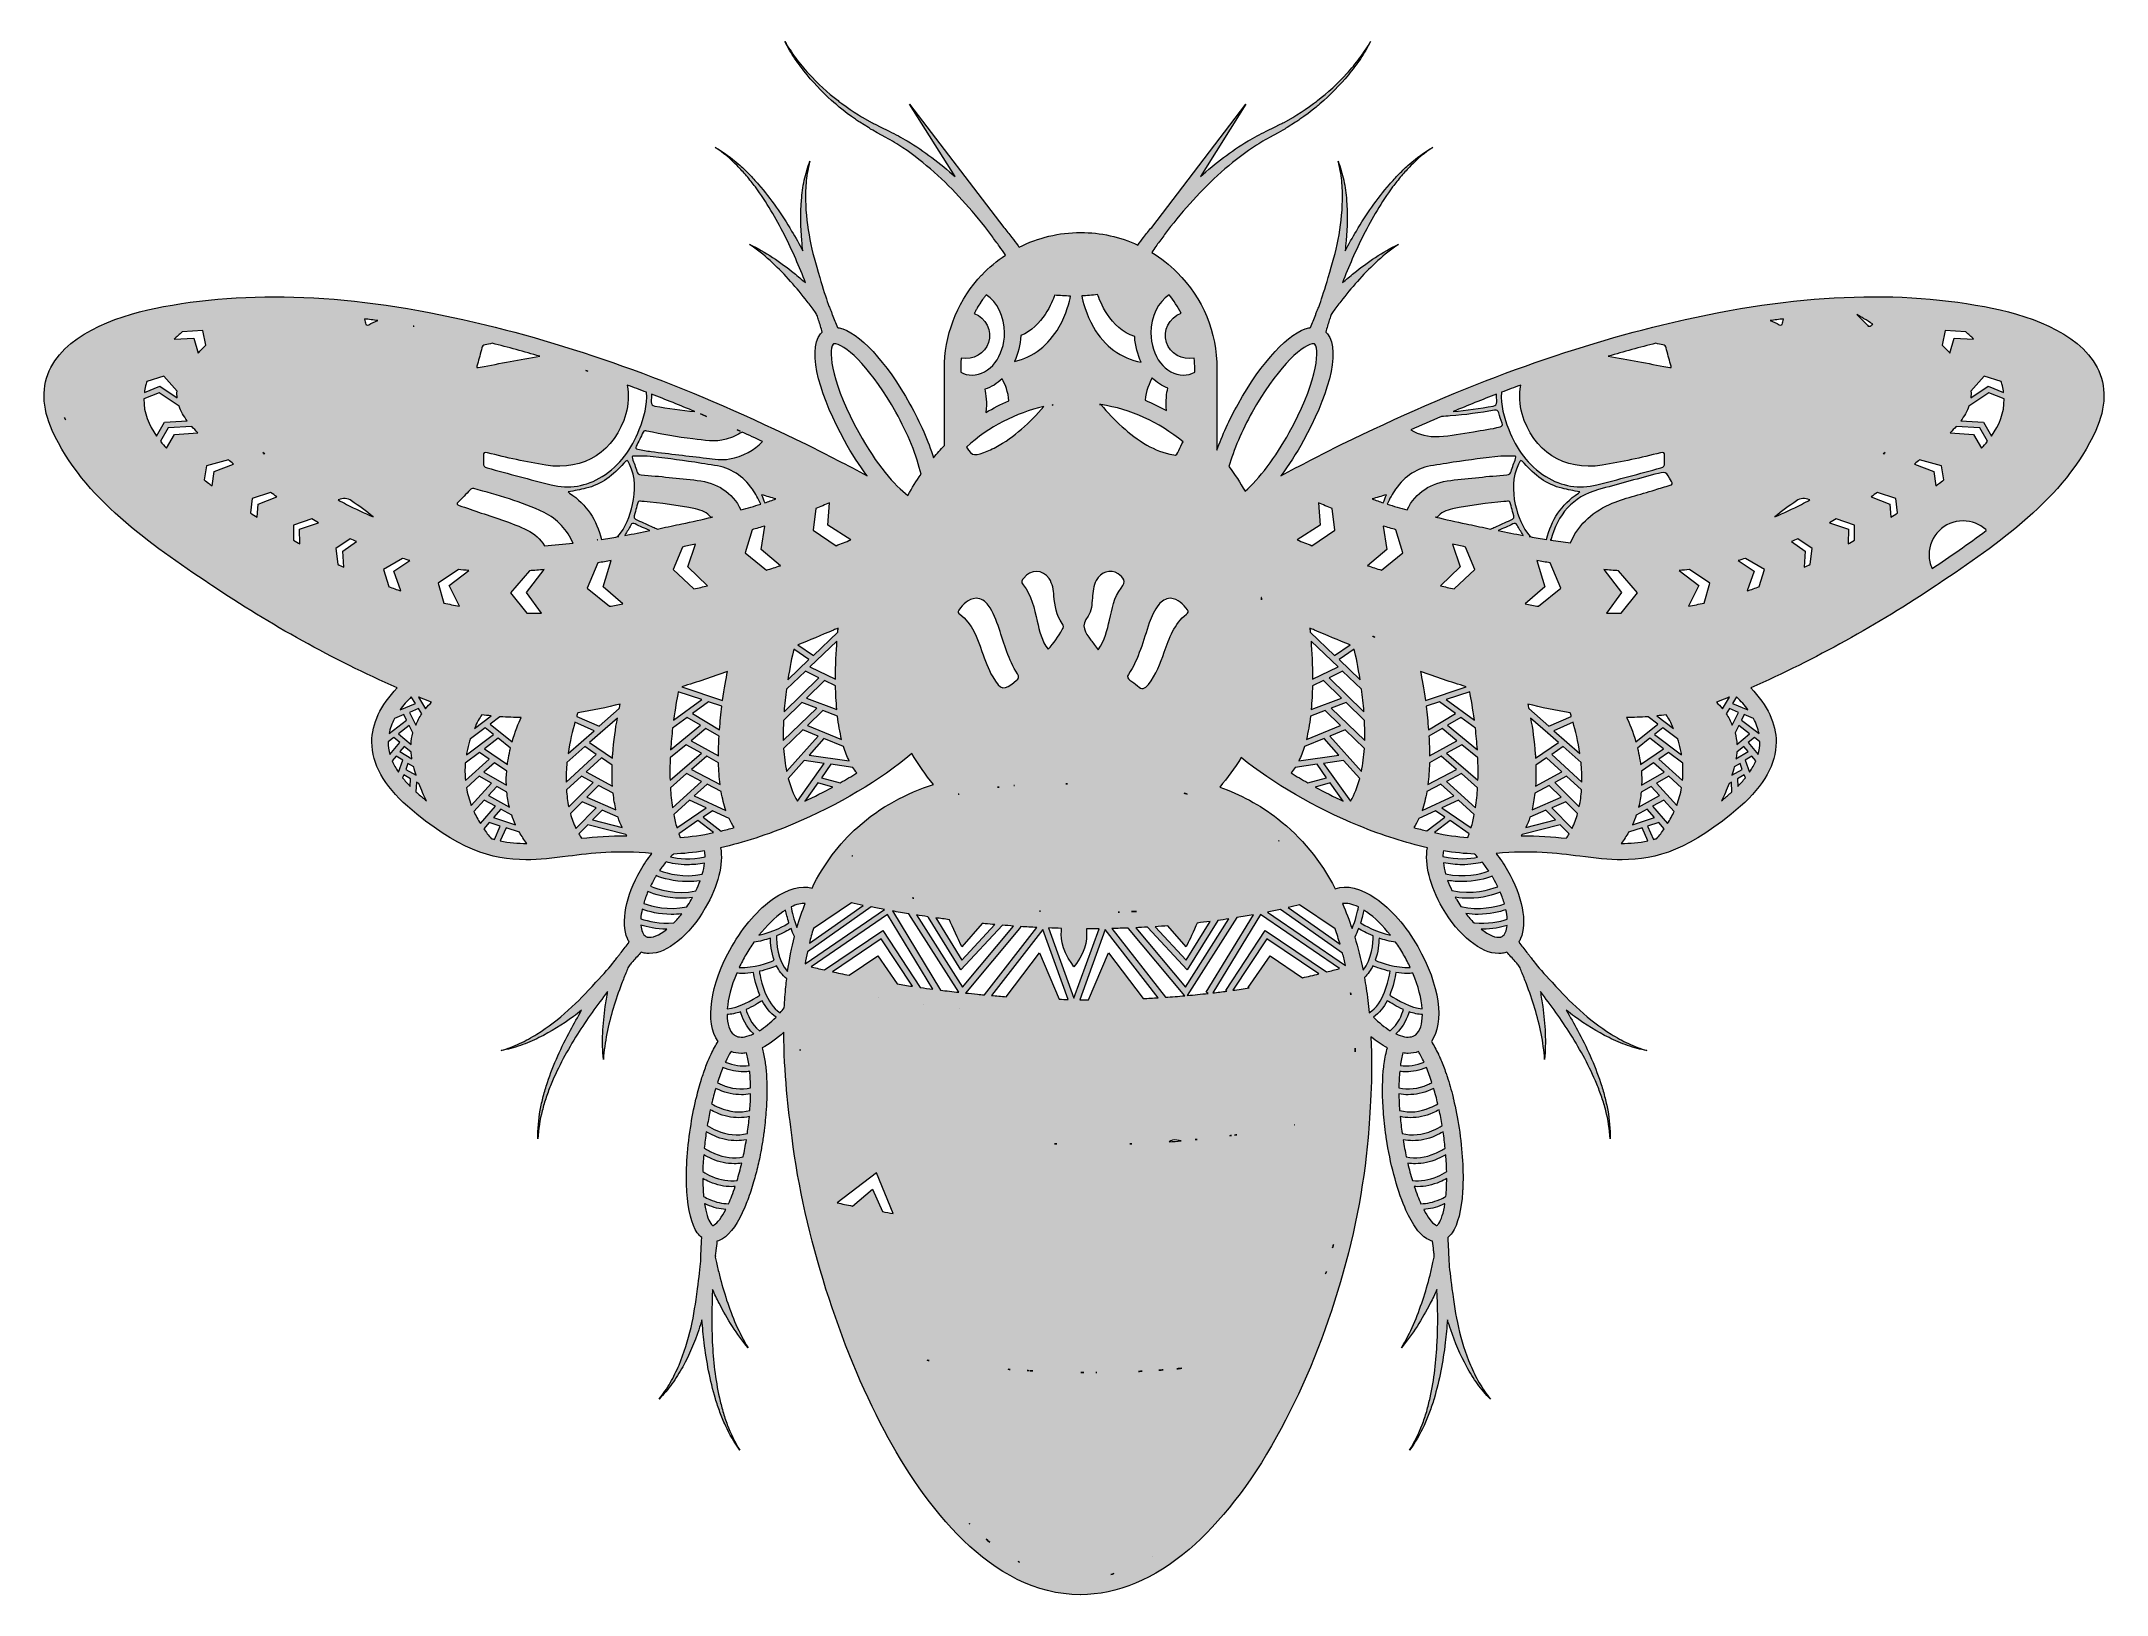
# Model space of a CAD drawing. Extents: x 107 to 2894, y -2548 to -452.
import ezdxf

# ---------------------------------------------------------------- set-up
doc = ezdxf.new("R2010")
doc.units = 0
doc.header["$MEASUREMENT"] = 0
doc.layers.add('Layer 1', color=7, linetype='Continuous')

msp = doc.modelspace()

# ---------------------------------------------------------------- hatches: boundary and pattern name
at = {"layer": 'Layer 1', "true_color": 0xfef9d0}
h = msp.add_hatch(color=7, dxfattribs=at)
h.dxf.hatch_style = 2
edge = h.paths.add_edge_path()
edge.add_spline(control_points=[(2881.1, -891.8), (2855.5, -842.7), (2784.3, -820), (2729.1, -809.7), (2602.3, -785.9), (2460.2, -794), (2294.5, -834.3), (2155.1, -868.3), (2013.6, -921), (1862.1, -995.5), (1833.2, -1009.8), (1805.8, -1023.9), (1779.5, -1038.1), (1790.1, -1024), (1800.5, -1007.9), (1810.2, -990.5), (1840.5, -936), (1862.2, -870.4), (1842.4, -846.5), (1841.7, -845.6), (1840.9, -844.8), (1840.1, -844.1), (1841.7, -838.7), (1843.3, -833.2), (1845, -827.8), (1845.7, -825.8), (1846.3, -823.7), (1847, -821.7), (1847.6, -820.7), (1847.9, -819.8), (1848.2, -819.1), (1849.6, -817.1), (1851.1, -815.1), (1852.6, -813.1), (1856, -808.4), (1859.6, -803.8), (1863.2, -799.3), (1870.4, -790.1), (1878, -781.2), (1885.8, -772.5), (1893.7, -763.9), (1902, -755.6), (1910.6, -747.7), (1919.3, -739.8), (1928.5, -732.4), (1938.2, -725.7), (1927.6, -730.8), (1917.2, -736.8), (1907.2, -743.3), (1897.3, -750), (1887.6, -757), (1878.3, -764.5), (1873, -768.8), (1867.7, -773.2), (1862.6, -777.7), (1871.1, -755.8), (1880.5, -734.1), (1891.1, -713.1), (1896.8, -701.8), (1902.9, -690.7), (1909.4, -679.9), (1915.9, -669), (1922.9, -658.5), (1930.5, -648.3), (1934.2, -643.2), (1938.3, -638.3), (1942.3, -633.4), (1946.5, -628.7), (1950.6, -623.9), (1955.2, -619.4), (1964.1, -610.4), (1973.8, -602.1), (1984.5, -595.1), (1973.4, -601.3), (1963, -609), (1953.3, -617.4), (1948.4, -621.6), (1943.8, -626.1), (1939.2, -630.6), (1934.8, -635.3), (1930.4, -639.9), (1926.2, -644.9), (1917.8, -654.6), (1909.9, -664.8), (1902.5, -675.4), (1895.1, -685.9), (1888.1, -696.7), (1881.5, -707.8), (1876.2, -716.6), (1871.1, -725.6), (1866.3, -734.6), (1866.8, -730), (1867.3, -725.3), (1867.8, -720.7), (1869.4, -702.6), (1869.8, -684.3), (1868.3, -666.2), (1867.5, -657.2), (1866.3, -648.2), (1864.5, -639.3), (1862.6, -630.5), (1860.1, -621.8), (1856.9, -613.4), (1859.2, -622.1), (1860.8, -630.9), (1861.8, -639.8), (1862.7, -648.6), (1862.9, -657.5), (1862.8, -666.4), (1862.4, -684.2), (1860.2, -701.8), (1856.9, -719.2), (1853.4, -737.3), (1849.6, -750.3), (1843.6, -770.5), (1839.2, -785.5), (1835.2, -797.8), (1832.3, -806.3), (1831.6, -808.1), (1830.8, -809.9), (1830.1, -811.7), (1829.5, -813.1), (1828.9, -814.6), (1828.3, -816), (1827.7, -817.5), (1827.2, -818.9), (1826.6, -820.3), (1824.3, -826.2), (1822, -832.1), (1819.8, -838), (1819, -838.1), (1818.3, -838.3), (1817.5, -838.4), (1791.2, -843.7), (1753.6, -884.1), (1721.8, -941.3), (1710.1, -962.3), (1700.3, -983.7), (1693.4, -1003.5), (1693.4, -1003.5), (1693.4, -893.7), (1693.4, -893.7), (1693.4, -844.5), (1674.3, -798.4), (1639.6, -763.6), (1629.2, -753.2), (1617.7, -744.2), (1605.4, -736.7), (1607.2, -734), (1609, -731.3), (1610.9, -728.6), (1612.5, -726.3), (1614.2, -724.1), (1615.8, -721.8), (1615.8, -721.8), (1615.9, -721.8), (1615.9, -721.8), (1615.9, -721.8), (1616.3, -721.2), (1616.3, -721.2), (1619.7, -716.5), (1623.2, -711.8), (1626.7, -707.1), (1637.6, -693), (1649.1, -679.2), (1661.2, -666.1), (1685.3, -639.7), (1711.7, -615.4), (1741.3, -595.5), (1748.8, -590.6), (1756.3, -585.8), (1764.2, -581.7), (1764.2, -581.7), (1776.1, -575.1), (1776.1, -575.1), (1776.1, -575.1), (1782.1, -571.7), (1782.1, -571.7), (1782.1, -571.7), (1785.1, -570.1), (1785.1, -570.1), (1786.1, -569.5), (1787, -568.8), (1788, -568.2), (1788, -568.2), (1799.6, -560.9), (1799.6, -560.9), (1801.6, -559.7), (1803.4, -558.3), (1805.3, -557), (1805.3, -557), (1810.8, -553), (1810.8, -553), (1810.8, -553), (1816.4, -549), (1816.4, -549), (1816.4, -549), (1821.8, -544.7), (1821.8, -544.7), (1821.8, -544.7), (1827.1, -540.4), (1827.1, -540.4), (1828.9, -539), (1830.7, -537.6), (1832.4, -536), (1846.3, -524.2), (1859.1, -511.1), (1870.7, -497.1), (1873.5, -493.5), (1876.3, -490), (1879.1, -486.3), (1881.7, -482.6), (1884.5, -479), (1887, -475.2), (1892, -467.7), (1896.8, -459.9), (1900.7, -451.8), (1896.4, -459.7), (1891.3, -467.2), (1885.8, -474.4), (1883.2, -478.1), (1880.3, -481.5), (1877.5, -485.1), (1874.6, -488.5), (1871.6, -491.9), (1868.6, -495.3), (1856.4, -508.6), (1843.2, -520.9), (1828.9, -531.8), (1827.2, -533.2), (1825.4, -534.5), (1823.5, -535.8), (1823.5, -535.8), (1818.1, -539.8), (1818.1, -539.8), (1818.1, -539.8), (1812.6, -543.7), (1812.6, -543.7), (1812.6, -543.7), (1807, -547.3), (1807, -547.3), (1807, -547.3), (1801.3, -551), (1801.3, -551), (1799.4, -552.2), (1797.6, -553.4), (1795.6, -554.5), (1795.6, -554.5), (1783.9, -561.1), (1783.9, -561.1), (1782.9, -561.6), (1782, -562.2), (1781, -562.7), (1781, -562.7), (1778, -564.2), (1778, -564.2), (1778, -564.2), (1771.9, -567.2), (1771.9, -567.2), (1771.9, -567.2), (1759.8, -573.1), (1759.8, -573.1), (1751.4, -577), (1743.4, -581.6), (1735.4, -586.2), (1712.4, -600.1), (1691, -616.4), (1671, -634.3), (1671, -634.3), (1732.5, -536.7), (1732.5, -536.7), (1732.5, -536.7), (1605.3, -702.8), (1605.3, -702.8), (1601.6, -707.3), (1597.9, -711.8), (1594.3, -716.4), (1591.7, -719.8), (1589.2, -723.2), (1586.6, -726.6), (1562.8, -715.6), (1536.6, -709.7), (1509.5, -709.7), (1480.3, -709.7), (1451.9, -716.7), (1426.4, -729.6), (1425.9, -728.9), (1425.4, -728.2), (1424.9, -727.5), (1422.2, -723.7), (1419.4, -720), (1416.5, -716.4), (1413, -711.8), (1409.3, -707.3), (1405.6, -702.8), (1405.6, -702.8), (1278.4, -536.7), (1278.4, -536.7), (1278.4, -536.7), (1339.9, -634.3), (1339.9, -634.3), (1319.8, -616.4), (1298.5, -600.1), (1275.4, -586.2), (1267.5, -581.6), (1259.4, -577), (1251.1, -573.1), (1251.1, -573.1), (1238.9, -567.2), (1238.9, -567.2), (1238.9, -567.2), (1232.9, -564.2), (1232.9, -564.2), (1232.9, -564.2), (1229.9, -562.7), (1229.9, -562.7), (1228.9, -562.2), (1228, -561.6), (1227, -561.1), (1227, -561.1), (1215.3, -554.5), (1215.3, -554.5), (1213.3, -553.4), (1211.5, -552.2), (1209.6, -551), (1209.6, -551), (1203.9, -547.3), (1203.9, -547.3), (1203.9, -547.3), (1198.3, -543.7), (1198.3, -543.7), (1198.3, -543.7), (1192.8, -539.8), (1192.8, -539.8), (1192.8, -539.8), (1187.3, -535.8), (1187.3, -535.8), (1185.5, -534.5), (1183.7, -533.2), (1182, -531.8), (1167.7, -520.9), (1154.5, -508.6), (1142.3, -495.3), (1139.3, -491.9), (1136.3, -488.5), (1133.4, -485.1), (1130.6, -481.5), (1127.7, -478.1), (1125, -474.4), (1119.6, -467.2), (1114.5, -459.7), (1110.2, -451.8), (1114.1, -459.9), (1118.8, -467.7), (1123.9, -475.2), (1126.4, -479), (1129.1, -482.6), (1131.8, -486.3), (1134.5, -490), (1137.4, -493.5), (1140.2, -497.1), (1151.8, -511.1), (1164.6, -524.2), (1178.5, -536), (1180.2, -537.6), (1181.9, -539), (1183.7, -540.4), (1183.7, -540.4), (1189.1, -544.7), (1189.1, -544.7), (1189.1, -544.7), (1194.5, -549), (1194.5, -549), (1194.5, -549), (1200, -553), (1200, -553), (1200, -553), (1205.6, -557), (1205.6, -557), (1207.5, -558.3), (1209.3, -559.7), (1211.3, -560.9), (1211.3, -560.9), (1222.9, -568.2), (1222.9, -568.2), (1223.8, -568.8), (1224.8, -569.5), (1225.8, -570.1), (1225.8, -570.1), (1228.8, -571.7), (1228.8, -571.7), (1228.8, -571.7), (1234.8, -575.1), (1234.8, -575.1), (1234.8, -575.1), (1246.7, -581.7), (1246.7, -581.7), (1254.6, -585.8), (1262.1, -590.6), (1269.6, -595.5), (1299.1, -615.4), (1325.6, -639.7), (1349.7, -666.1), (1361.8, -679.2), (1373.3, -693), (1384.1, -707.1), (1387.7, -711.8), (1391.2, -716.5), (1394.6, -721.2), (1394.6, -721.2), (1395, -721.8), (1395, -721.8), (1395, -721.8), (1395, -721.8), (1395, -721.8), (1396.7, -724.1), (1398.3, -726.3), (1400, -728.6), (1402.5, -732.3), (1405, -735.9), (1407.4, -739.6), (1407.6, -739.9), (1407.7, -740.1), (1407.9, -740.4), (1396.3, -748), (1385.6, -757), (1376, -767.2), (1376, -767.2), (1375.8, -767.1), (1375.8, -767.1), (1375.8, -767.1), (1370.8, -772.9), (1370.8, -772.9), (1341.6, -806.3), (1325.5, -849.2), (1325.5, -893.7), (1325.5, -893.7), (1325.5, -997.2), (1325.5, -997.2), (1320.5, -1002.5), (1315.5, -1008), (1310.8, -1013.6), (1303.9, -991.3), (1293.1, -966.3), (1279.1, -941.3), (1247.3, -884.1), (1209.7, -843.7), (1183.4, -838.4), (1182.6, -838.3), (1181.9, -838.1), (1181.1, -838), (1178.9, -832.1), (1176.6, -826.2), (1174.3, -820.3), (1173.7, -818.9), (1173.1, -817.5), (1172.6, -816), (1172, -814.6), (1171.4, -813.1), (1170.8, -811.7), (1170.1, -809.9), (1169.3, -808.1), (1168.6, -806.3), (1165.7, -797.8), (1161.6, -785.5), (1157.3, -770.5), (1151.3, -750.3), (1147.5, -737.3), (1144, -719.2), (1140.7, -701.8), (1138.5, -684.2), (1138.1, -666.4), (1138, -657.5), (1138.2, -648.6), (1139.1, -639.8), (1140.1, -630.9), (1141.7, -622.1), (1144, -613.4), (1140.8, -621.8), (1138.3, -630.5), (1136.4, -639.3), (1134.6, -648.2), (1133.4, -657.2), (1132.6, -666.2), (1131.1, -684.3), (1131.5, -702.6), (1133.1, -720.7), (1133.6, -725.3), (1134, -730), (1134.6, -734.6), (1129.8, -725.6), (1124.7, -716.6), (1119.4, -707.8), (1112.8, -696.7), (1105.8, -685.9), (1098.4, -675.4), (1091, -664.8), (1083.1, -654.6), (1074.7, -644.9), (1070.5, -639.9), (1066.1, -635.3), (1061.7, -630.6), (1057.1, -626.1), (1052.5, -621.6), (1047.6, -617.4), (1037.9, -609), (1027.5, -601.3), (1016.4, -595.1), (1027.1, -602.1), (1036.8, -610.4), (1045.7, -619.4), (1050.3, -623.9), (1054.4, -628.7), (1058.6, -633.4), (1062.6, -638.3), (1066.7, -643.2), (1070.4, -648.3), (1077.9, -658.5), (1085, -669), (1091.5, -679.9), (1098, -690.7), (1104.1, -701.8), (1109.8, -713.1), (1120.4, -734.1), (1129.8, -755.8), (1138.3, -777.7), (1133.1, -773.2), (1127.9, -768.8), (1122.6, -764.5), (1113.2, -757), (1103.6, -750), (1093.7, -743.3), (1083.7, -736.8), (1073.3, -730.8), (1062.7, -725.7), (1072.4, -732.4), (1081.6, -739.8), (1090.3, -747.7), (1098.9, -755.6), (1107.2, -763.9), (1115.1, -772.5), (1122.9, -781.2), (1130.5, -790.1), (1137.7, -799.3), (1141.3, -803.8), (1144.9, -808.4), (1148.3, -813.1), (1149.8, -815.1), (1151.2, -817.1), (1152.7, -819.1), (1152.9, -819.8), (1153.3, -820.7), (1153.9, -821.7), (1154.5, -823.7), (1155.2, -825.8), (1155.8, -827.8), (1157.6, -833.2), (1159.2, -838.7), (1160.8, -844.1), (1160, -844.8), (1159.2, -845.6), (1158.5, -846.4), (1138.7, -870.4), (1160.4, -936), (1190.7, -990.5), (1200.4, -1008), (1210.8, -1024), (1221.3, -1038), (1195, -1023.8), (1167.7, -1009.8), (1138.8, -995.5), (987.3, -921), (845.8, -868.3), (706.4, -834.3), (540.7, -794), (398.6, -786), (271.8, -809.7), (216.6, -820), (145.4, -842.7), (119.8, -891.8), (106.8, -916.8), (107.4, -945.4), (121.6, -976.8), (163.4, -1069.1), (254.1, -1130.2), (334.2, -1184.1), (334.2, -1184.1), (336.9, -1185.9), (336.9, -1185.9), (416, -1239.2), (500.1, -1285.7), (587.2, -1324.2), (564.4, -1347.8), (552.9, -1372.3), (552.9, -1397.3), (552.9, -1426.8), (569.1, -1456), (601.1, -1483.9), (668.2, -1542.4), (714.8, -1556.1), (760.5, -1556.1), (779.2, -1556.1), (797.8, -1553.8), (817.6, -1551.3), (849.2, -1547.4), (885, -1543), (930.4, -1547.5), (930.6, -1547.5), (930.7, -1547.5), (930.9, -1547.5), (925.3, -1554.6), (920, -1562.3), (915.3, -1570.5), (895.5, -1604.7), (888.6, -1640.7), (897.7, -1662.3), (898.4, -1664), (899.2, -1665.7), (900.2, -1667.2), (896.4, -1671.9), (892.8, -1676.5), (889.2, -1681.2), (888.3, -1682.4), (887.3, -1683.7), (886.4, -1684.9), (885.5, -1686.1), (884.5, -1687.4), (883.6, -1688.6), (882.4, -1690.2), (881.2, -1691.7), (880.1, -1693.3), (874.3, -1700.2), (865.8, -1710), (855.2, -1721.4), (840.9, -1736.9), (831.7, -1746.8), (818, -1759.1), (804.8, -1770.9), (790.8, -1781.9), (775.7, -1791.3), (768.1, -1796), (760.4, -1800.3), (752.3, -1804.1), (744.2, -1807.8), (735.8, -1811), (727.2, -1813.5), (736, -1811.9), (744.8, -1809.6), (753.3, -1806.7), (761.9, -1803.7), (770.2, -1800.1), (778.4, -1796.1), (794.7, -1788.1), (810.1, -1778.4), (824.8, -1767.7), (828.6, -1764.9), (832.4, -1762.1), (836, -1759.2), (830.8, -1768.1), (825.7, -1777), (820.8, -1786.1), (814.7, -1797.4), (809.1, -1809), (803.8, -1820.8), (798.5, -1832.5), (793.8, -1844.6), (789.8, -1856.8), (787.7, -1862.9), (786, -1869.1), (784.2, -1875.3), (782.7, -1881.5), (781.2, -1887.8), (780.1, -1894.1), (777.9, -1906.8), (776.6, -1919.6), (777, -1932.4), (777.6, -1919.6), (779.7, -1907), (782.8, -1894.7), (784.3, -1888.5), (786.3, -1882.5), (788.2, -1876.5), (790.4, -1870.5), (792.5, -1864.5), (794.9, -1858.7), (799.8, -1847), (805.2, -1835.5), (811.2, -1824.4), (817.2, -1813.2), (823.5, -1802.3), (830.3, -1791.6), (842.9, -1771.7), (856.6, -1752.5), (871.1, -1733.9), (869.9, -1740.7), (868.8, -1747.4), (867.9, -1754.2), (866.2, -1766.1), (865.1, -1778), (864.5, -1789.9), (864, -1801.9), (864.2, -1813.8), (865.3, -1825.6), (866.1, -1813.8), (867.7, -1802.1), (870, -1790.6), (872.4, -1779.1), (875.2, -1767.8), (878.6, -1756.6), (882, -1745.4), (885.8, -1734.3), (889.9, -1723.4), (892, -1718), (894.1, -1712.6), (896.4, -1707.2), (897.3, -1704.9), (898.3, -1702.7), (899.2, -1700.4), (899.7, -1699.8), (900.3, -1699), (900.9, -1698), (902.3, -1696.4), (903.7, -1694.8), (905.1, -1693.2), (908.8, -1689), (912.6, -1684.8), (916.4, -1680.8), (917.3, -1681.1), (918.2, -1681.4), (919.1, -1681.6), (919.1, -1681.6), (920.5, -1681.9), (920.5, -1681.9), (920.5, -1681.9), (920.6, -1681.9), (920.6, -1681.9), (922.8, -1682.4), (925, -1682.6), (927.3, -1682.6), (951.3, -1682.6), (981.2, -1658.7), (1002.9, -1621.1), (1020, -1591.6), (1027.4, -1561.5), (1023.5, -1539.8), (1054.1, -1533), (1087, -1522.4), (1121, -1508.1), (1181.8, -1482.5), (1239.5, -1448.2), (1281.6, -1412.8), (1290.3, -1427.6), (1300, -1441.4), (1310.7, -1454.3), (1274.6, -1466.2), (1239.4, -1484.4), (1208.5, -1512), (1183.2, -1534.6), (1162.7, -1562.1), (1146.9, -1594.3), (1132.1, -1590.3), (1114.1, -1595.1), (1095.1, -1608.4), (1074.5, -1622.7), (1054.4, -1645.7), (1038.6, -1673.2), (1008.9, -1724.6), (1002.1, -1775.9), (1020.2, -1801.4), (1016.9, -1806.3), (1013.7, -1812.1), (1010.7, -1818.5), (1009.5, -1820.9), (1008.4, -1823.4), (1007.3, -1825.9), (1004.9, -1831.5), (1002.6, -1837.5), (1000.5, -1843.9), (999.5, -1846.5), (998.6, -1849.3), (997.7, -1852.1), (995.3, -1859.9), (993, -1868.1), (990.9, -1876.7), (990.9, -1876.7), (990.9, -1876.8), (990.9, -1876.8), (990.7, -1877.6), (990.5, -1878.5), (990.3, -1879.3), (987.3, -1891.6), (984.8, -1904.6), (982.8, -1918.1), (978.1, -1948.5), (976.6, -1977.1), (977.8, -2001), (977.9, -2002), (978, -2002.9), (978, -2003.9), (978, -2003.9), (978, -2003.9), (978, -2003.9), (979.6, -2028.7), (984.4, -2048.2), (992.1, -2059.3), (994, -2062.1), (996, -2064.2), (998, -2065.9), (997.7, -2071.4), (997.4, -2076.9), (997.2, -2082.4), (997.1, -2084), (997, -2085.5), (997, -2087.1), (996.9, -2088.6), (996.9, -2090.2), (996.8, -2091.7), (996.8, -2093.7), (996.7, -2095.7), (996.7, -2097.6), (995.8, -2106.6), (994.5, -2119.4), (992.4, -2134.9), (989.6, -2155.8), (987.7, -2169.2), (983.6, -2187.2), (979.5, -2204.4), (974.3, -2221.4), (967.4, -2237.8), (963.9, -2245.9), (960.1, -2253.9), (955.6, -2261.7), (951.1, -2269.4), (946.1, -2276.8), (940.5, -2283.8), (946.8, -2277.4), (952.6, -2270.5), (957.9, -2263.2), (963.2, -2255.8), (968, -2248.1), (972.4, -2240.2), (981.1, -2224.2), (988.2, -2207.4), (994.1, -2190.2), (995.6, -2185.8), (997.1, -2181.3), (998.4, -2176.9), (999.2, -2187.1), (1000.2, -2197.4), (1001.4, -2207.6), (1002.9, -2220.4), (1004.9, -2233.1), (1007.4, -2245.8), (1009.8, -2258.4), (1012.9, -2271), (1016.6, -2283.3), (1018.3, -2289.5), (1020.5, -2295.5), (1022.6, -2301.6), (1025, -2307.6), (1027.3, -2313.6), (1030.1, -2319.4), (1035.5, -2331), (1041.8, -2342.3), (1049.5, -2352.5), (1042.6, -2341.7), (1037.1, -2330.2), (1032.6, -2318.3), (1030.3, -2312.4), (1028.4, -2306.3), (1026.5, -2300.3), (1024.9, -2294.2), (1023.2, -2288.1), (1021.9, -2281.9), (1019.1, -2269.5), (1017, -2257), (1015.5, -2244.5), (1014, -2231.9), (1012.9, -2219.3), (1012.3, -2206.7), (1011.2, -2183.1), (1011.4, -2159.5), (1012.7, -2136), (1015.5, -2142.2), (1018.5, -2148.4), (1021.6, -2154.5), (1027.1, -2165.2), (1033, -2175.5), (1039.4, -2185.7), (1045.8, -2195.7), (1052.9, -2205.4), (1060.5, -2214.4), (1054.3, -2204.3), (1049, -2193.8), (1044.2, -2183.1), (1039.6, -2172.3), (1035.4, -2161.3), (1031.7, -2150.2), (1028.1, -2139.1), (1024.8, -2127.9), (1022, -2116.6), (1020.5, -2111), (1019.2, -2105.3), (1017.9, -2099.6), (1017.4, -2097.2), (1016.9, -2094.8), (1016.4, -2092.4), (1016.5, -2091.6), (1016.5, -2090.6), (1016.4, -2089.5), (1016.6, -2087.4), (1016.8, -2085.3), (1017.1, -2083.1), (1017.5, -2079), (1018.1, -2074.9), (1018.6, -2070.8), (1021.1, -2070.1), (1023.6, -2069.1), (1026, -2067.6), (1037.3, -2060.9), (1047.5, -2045.2), (1056.1, -2025), (1057.5, -2021.7), (1058.8, -2018.4), (1060.1, -2015), (1063, -2007.3), (1065.7, -1999), (1068.1, -1990.5), (1069.1, -1987.1), (1070.1, -1983.6), (1071, -1980), (1073, -1972.4), (1074.8, -1964.7), (1076.4, -1957), (1076.9, -1954.7), (1077.3, -1952.4), (1077.7, -1950.1), (1077.7, -1950.1), (1077.7, -1950.1), (1077.7, -1950.1), (1078.8, -1944.4), (1079.8, -1938.6), (1080.7, -1933), (1081.1, -1930.2), (1081.5, -1927.4), (1081.9, -1924.7), (1082, -1923.5), (1082.2, -1922.4), (1082.3, -1921.3), (1083.5, -1911.8), (1084.4, -1902.6), (1085, -1893.7), (1085.1, -1892.4), (1085.2, -1891.2), (1085.3, -1889.9), (1085.8, -1880.9), (1086.1, -1872.2), (1086, -1864), (1086, -1860.8), (1085.9, -1857.8), (1085.8, -1854.8), (1085.8, -1854.8), (1085.8, -1854.8), (1085.8, -1854.8), (1085.5, -1848), (1085.1, -1841.5), (1084.4, -1835.4), (1084, -1832.5), (1083.7, -1829.7), (1083.2, -1827.1), (1082.2, -1820.8), (1081, -1815), (1079.4, -1809.8), (1089.1, -1805), (1099.1, -1797.8), (1108.8, -1788.8), (1108.9, -1843.6), (1115.3, -1894.4), (1119.9, -1931.3), (1136.4, -2061.7), (1184.1, -2213.1), (1244.5, -2326.4), (1298.3, -2427.1), (1387.7, -2547.2), (1508.6, -2547.7), (1508.6, -2547.7), (1509.2, -2547.7), (1509.2, -2547.7), (1559.1, -2547.7), (1608.4, -2527.1), (1655.9, -2486.5), (1698.2, -2450.2), (1737.9, -2399.2), (1773.9, -2334.7), (1840, -2216.2), (1886.1, -2065.2), (1897.3, -1930.8), (1899.8, -1900.5), (1903.9, -1851.2), (1901.2, -1795), (1908.6, -1801.1), (1916.1, -1806.1), (1923.4, -1809.8), (1921.6, -1816.1), (1920.1, -1823.2), (1919.1, -1831.1), (1919.1, -1831.2), (1919, -1831.3), (1919, -1831.4), (1918.9, -1832.5), (1918.7, -1833.6), (1918.6, -1834.8), (1918.6, -1835), (1918.5, -1835.2), (1918.5, -1835.4), (1918.5, -1835.4), (1918.5, -1835.4), (1918.5, -1835.4), (1916.7, -1851.2), (1916.4, -1869.8), (1917.6, -1889.9), (1917.6, -1889.9), (1917.6, -1889.9), (1917.6, -1889.9), (1917.6, -1890.3), (1917.6, -1890.7), (1917.7, -1891.1), (1918.3, -1901.8), (1919.4, -1913), (1921, -1924.5), (1921, -1924.5), (1921, -1924.6), (1921, -1924.7), (1921.4, -1927.4), (1921.8, -1930.2), (1922.2, -1933), (1927, -1964.6), (1935.6, -1998.6), (1946.8, -2024.9), (1946.8, -2024.9), (1946.8, -2025), (1946.8, -2025), (1951.1, -2035.1), (1955.8, -2044.1), (1960.8, -2051.4), (1965.8, -2058.7), (1971.2, -2064.3), (1976.8, -2067.6), (1979.3, -2069.1), (1981.8, -2070.1), (1984.3, -2070.8), (1984.8, -2074.9), (1985.3, -2079), (1985.8, -2083.1), (1986.1, -2085.3), (1986.3, -2087.4), (1986.5, -2089.5), (1986.4, -2090.6), (1986.4, -2091.6), (1986.5, -2092.4), (1986, -2094.8), (1985.5, -2097.2), (1984.9, -2099.6), (1983.7, -2105.3), (1982.4, -2111), (1980.9, -2116.6), (1978, -2127.9), (1974.8, -2139.1), (1971.1, -2150.2), (1967.5, -2161.3), (1963.3, -2172.3), (1958.7, -2183.1), (1953.9, -2193.8), (1948.6, -2204.3), (1942.4, -2214.4), (1950, -2205.4), (1957.1, -2195.7), (1963.5, -2185.7), (1969.8, -2175.5), (1975.8, -2165.2), (1981.3, -2154.5), (1984.4, -2148.4), (1987.4, -2142.2), (1990.2, -2136), (1991.4, -2159.5), (1991.7, -2183.1), (1990.5, -2206.7), (1990, -2219.3), (1988.9, -2231.9), (1987.4, -2244.5), (1985.9, -2257), (1983.8, -2269.5), (1981, -2281.9), (1979.7, -2288.1), (1978, -2294.2), (1976.4, -2300.3), (1974.5, -2306.3), (1972.6, -2312.4), (1970.3, -2318.3), (1965.8, -2330.2), (1960.3, -2341.7), (1953.4, -2352.5), (1961.1, -2342.3), (1967.4, -2331), (1972.8, -2319.4), (1975.6, -2313.6), (1977.9, -2307.6), (1980.3, -2301.6), (1982.4, -2295.5), (1984.6, -2289.5), (1986.3, -2283.3), (1990, -2271), (1993.1, -2258.4), (1995.5, -2245.8), (1998, -2233.1), (2000, -2220.4), (2001.5, -2207.6), (2002.7, -2197.4), (2003.7, -2187.1), (2004.4, -2176.9), (2005.8, -2181.3), (2007.3, -2185.8), (2008.8, -2190.2), (2014.7, -2207.4), (2021.8, -2224.2), (2030.5, -2240.2), (2034.9, -2248.1), (2039.7, -2255.8), (2045, -2263.2), (2050.3, -2270.5), (2056.1, -2277.4), (2062.4, -2283.8), (2056.8, -2276.8), (2051.8, -2269.4), (2047.3, -2261.7), (2042.8, -2253.9), (2039, -2245.9), (2035.4, -2237.8), (2028.5, -2221.4), (2023.3, -2204.4), (2019.3, -2187.2), (2015.1, -2169.2), (2013.3, -2155.8), (2010.5, -2134.9), (2008.4, -2119.4), (2007.1, -2106.6), (2006.2, -2097.6), (2006.2, -2095.7), (2006.1, -2093.7), (2006.1, -2091.7), (2006, -2090.2), (2006, -2088.6), (2005.9, -2087.1), (2005.8, -2085.5), (2005.8, -2084), (2005.7, -2082.4), (2005.5, -2076.9), (2005.2, -2071.4), (2004.8, -2065.9), (2006.8, -2064.2), (2008.8, -2062.1), (2010.7, -2059.4), (2018.5, -2048.2), (2023.3, -2028.7), (2024.9, -2003.9), (2024.9, -2003.9), (2024.9, -2003.9), (2024.9, -2003.9), (2024.9, -2003.9), (2024.9, -2003.9), (2024.9, -2003.9), (2024.9, -2002.9), (2025, -2002), (2025, -2001), (2025, -2001), (2025, -2001), (2025, -2001), (2026.3, -1977), (2024.8, -1948.5), (2020.1, -1918.1), (2018.1, -1904.6), (2015.6, -1891.6), (2012.6, -1879.3), (2012.6, -1879.1), (2012.5, -1878.8), (2012.4, -1878.5), (2012.4, -1878.3), (2012.3, -1878.1), (2012.3, -1877.9), (2012.2, -1877.5), (2012.1, -1877.1), (2012, -1876.8), (2012, -1876.8), (2012, -1876.7), (2012, -1876.7), (2012, -1876.7), (2012, -1876.7), (2012, -1876.7), (2009.6, -1866.8), (2006.9, -1857.3), (2004, -1848.5), (2003.9, -1848.2), (2003.8, -1847.9), (2003.7, -1847.5), (2003.3, -1846.4), (2002.9, -1845.2), (2002.5, -1844.1), (2002.5, -1844), (2002.5, -1843.9), (2002.4, -1843.9), (2000.2, -1837.5), (1997.9, -1831.5), (1995.6, -1825.9), (1995.6, -1825.9), (1995.6, -1825.9), (1995.6, -1825.9), (1995.1, -1825), (1994.7, -1824), (1994.3, -1823.1), (1994.3, -1823), (1994.2, -1822.9), (1994.2, -1822.9), (1993.9, -1822.1), (1993.5, -1821.3), (1993.1, -1820.5), (1993, -1820.2), (1992.8, -1819.8), (1992.7, -1819.5), (1992.5, -1819.2), (1992.4, -1818.8), (1992.2, -1818.5), (1992.2, -1818.5), (1992.2, -1818.5), (1992.2, -1818.5), (1989.1, -1812.1), (1986, -1806.3), (1982.7, -1801.4), (2000.8, -1775.9), (1994, -1724.6), (1964.3, -1673.2), (1948.5, -1645.7), (1928.4, -1622.7), (1907.8, -1608.4), (1887.5, -1594.2), (1868.4, -1589.7), (1853.1, -1595.2), (1833.2, -1557.1), (1807.3, -1525.6), (1775.7, -1500.9), (1751, -1481.6), (1724.3, -1467.8), (1697.1, -1457.9), (1707.7, -1445.6), (1717.4, -1432.3), (1726, -1418.3), (1768.8, -1452.8), (1826, -1486), (1885.1, -1510.3), (1917.2, -1523.4), (1948.3, -1533.3), (1977.3, -1539.8), (1973.5, -1561.4), (1980.9, -1591.6), (1997.9, -1621.1), (2019.6, -1658.7), (2049.6, -1682.6), (2073.6, -1682.6), (2075.9, -1682.6), (2078.1, -1682.4), (2080.2, -1681.9), (2080.2, -1681.9), (2081.7, -1681.6), (2081.7, -1681.6), (2082.7, -1681.4), (2083.6, -1681.1), (2084.5, -1680.8), (2088.3, -1684.8), (2092.1, -1689), (2095.8, -1693.2), (2097.2, -1694.8), (2098.6, -1696.4), (2100, -1698), (2100.6, -1699), (2101.1, -1699.8), (2101.7, -1700.4), (2102.6, -1702.7), (2103.6, -1704.9), (2104.5, -1707.2), (2106.8, -1712.6), (2108.9, -1718), (2111, -1723.4), (2115.1, -1734.3), (2118.9, -1745.4), (2122.3, -1756.6), (2125.7, -1767.8), (2128.5, -1779.1), (2130.9, -1790.6), (2133.2, -1802.1), (2134.8, -1813.8), (2135.6, -1825.6), (2136.6, -1813.8), (2136.8, -1801.9), (2136.4, -1789.9), (2135.7, -1778), (2134.7, -1766.1), (2133, -1754.2), (2132.1, -1747.4), (2131, -1740.7), (2129.8, -1733.9), (2144.3, -1752.5), (2158, -1771.7), (2170.6, -1791.6), (2177.4, -1802.3), (2183.7, -1813.2), (2189.7, -1824.4), (2195.7, -1835.5), (2201.1, -1847), (2205.9, -1858.7), (2208.4, -1864.5), (2210.5, -1870.5), (2212.7, -1876.5), (2214.6, -1882.5), (2216.6, -1888.5), (2218.1, -1894.7), (2221.2, -1907), (2223.3, -1919.6), (2223.9, -1932.4), (2224.3, -1919.6), (2223, -1906.8), (2220.8, -1894.1), (2219.7, -1887.8), (2218.1, -1881.5), (2216.6, -1875.3), (2214.9, -1869.1), (2213.2, -1862.9), (2211.1, -1856.8), (2207, -1844.6), (2202.4, -1832.5), (2197.1, -1820.8), (2191.8, -1809), (2186.2, -1797.4), (2180.1, -1786.1), (2175.2, -1777), (2170.1, -1768.1), (2164.8, -1759.2), (2168.5, -1762.1), (2172.3, -1764.9), (2176, -1767.7), (2190.8, -1778.4), (2206.2, -1788.1), (2222.5, -1796.1), (2230.7, -1800.1), (2239, -1803.7), (2247.6, -1806.7), (2256.1, -1809.6), (2264.9, -1811.9), (2273.7, -1813.5), (2265.1, -1811), (2256.7, -1807.8), (2248.6, -1804.1), (2240.5, -1800.3), (2232.7, -1796), (2225.2, -1791.3), (2210.1, -1781.9), (2196.1, -1770.9), (2182.9, -1759.1), (2169.2, -1746.8), (2160, -1736.9), (2145.7, -1721.4), (2135.1, -1710), (2126.6, -1700.2), (2120.8, -1693.3), (2119.7, -1691.7), (2118.5, -1690.2), (2117.3, -1688.6), (2116.4, -1687.4), (2115.4, -1686.1), (2114.5, -1684.9), (2113.6, -1683.7), (2112.6, -1682.4), (2111.7, -1681.2), (2108.1, -1676.5), (2104.5, -1671.9), (2100.7, -1667.2), (2101.7, -1665.7), (2102.5, -1664.1), (2103.2, -1662.3), (2112.3, -1640.7), (2105.4, -1604.7), (2085.6, -1570.5), (2080.9, -1562.3), (2075.6, -1554.6), (2070, -1547.5), (2070.2, -1547.5), (2070.3, -1547.5), (2070.5, -1547.5), (2115.9, -1543), (2151.7, -1547.4), (2183.2, -1551.3), (2203.1, -1553.8), (2221.7, -1556.1), (2240.4, -1556.1), (2286.1, -1556.1), (2332.7, -1542.4), (2399.8, -1483.9), (2431.8, -1456), (2448, -1426.8), (2448, -1397.3), (2448, -1372.3), (2436.5, -1347.8), (2413.7, -1324.2), (2500.8, -1285.6), (2584.9, -1239.2), (2664, -1185.9), (2664, -1185.9), (2666.7, -1184.1), (2666.7, -1184.1), (2746.8, -1130.2), (2837.5, -1069.1), (2879.3, -976.8), (2893.5, -945.4), (2894.1, -916.8), (2881.1, -891.8)], knot_values=[0, 0, 0, 0, 1, 1, 1, 2, 2, 2, 3, 3, 3, 4, 4, 4, 5, 5, 5, 6, 6, 6, 7, 7, 7, 8, 8, 8, 9, 9, 9, 10, 10, 10, 11, 11, 11, 12, 12, 12, 13, 13, 13, 14, 14, 14, 15, 15, 15, 16, 16, 16, 17, 17, 17, 18, 18, 18, 19, 19, 19, 20, 20, 20, 21, 21, 21, 22, 22, 22, 23, 23, 23, 24, 24, 24, 25, 25, 25, 26, 26, 26, 27, 27, 27, 28, 28, 28, 29, 29, 29, 30, 30, 30, 31, 31, 31, 32, 32, 32, 33, 33, 33, 34, 34, 34, 35, 35, 35, 36, 36, 36, 37, 37, 37, 38, 38, 38, 39, 39, 39, 40, 40, 40, 41, 41, 41, 42, 42, 42, 43, 43, 43, 44, 44, 44, 45, 45, 45, 46, 46, 46, 47, 47, 47, 48, 48, 48, 49, 49, 49, 50, 50, 50, 51, 51, 51, 52, 52, 52, 53, 53, 53, 54, 54, 54, 55, 55, 55, 56, 56, 56, 57, 57, 57, 58, 58, 58, 59, 59, 59, 60, 60, 60, 61, 61, 61, 62, 62, 62, 63, 63, 63, 64, 64, 64, 65, 65, 65, 66, 66, 66, 67, 67, 67, 68, 68, 68, 69, 69, 69, 70, 70, 70, 71, 71, 71, 72, 72, 72, 73, 73, 73, 74, 74, 74, 75, 75, 75, 76, 76, 76, 77, 77, 77, 78, 78, 78, 79, 79, 79, 80, 80, 80, 81, 81, 81, 82, 82, 82, 83, 83, 83, 84, 84, 84, 85, 85, 85, 86, 86, 86, 87, 87, 87, 88, 88, 88, 89, 89, 89, 90, 90, 90, 91, 91, 91, 92, 92, 92, 93, 93, 93, 94, 94, 94, 95, 95, 95, 96, 96, 96, 97, 97, 97, 98, 98, 98, 99, 99, 99, 100, 100, 100, 101, 101, 101, 102, 102, 102, 103, 103, 103, 104, 104, 104, 105, 105, 105, 106, 106, 106, 107, 107, 107, 108, 108, 108, 109, 109, 109, 110, 110, 110, 111, 111, 111, 112, 112, 112, 113, 113, 113, 114, 114, 114, 115, 115, 115, 116, 116, 116, 117, 117, 117, 118, 118, 118, 119, 119, 119, 120, 120, 120, 121, 121, 121, 122, 122, 122, 123, 123, 123, 124, 124, 124, 125, 125, 125, 126, 126, 126, 127, 127, 127, 128, 128, 128, 129, 129, 129, 130, 130, 130, 131, 131, 131, 132, 132, 132, 133, 133, 133, 134, 134, 134, 135, 135, 135, 136, 136, 136, 137, 137, 137, 138, 138, 138, 139, 139, 139, 140, 140, 140, 141, 141, 141, 142, 142, 142, 143, 143, 143, 144, 144, 144, 145, 145, 145, 146, 146, 146, 147, 147, 147, 148, 148, 148, 149, 149, 149, 150, 150, 150, 151, 151, 151, 152, 152, 152, 153, 153, 153, 154, 154, 154, 155, 155, 155, 156, 156, 156, 157, 157, 157, 158, 158, 158, 159, 159, 159, 160, 160, 160, 161, 161, 161, 162, 162, 162, 163, 163, 163, 164, 164, 164, 165, 165, 165, 166, 166, 166, 167, 167, 167, 168, 168, 168, 169, 169, 169, 170, 170, 170, 171, 171, 171, 172, 172, 172, 173, 173, 173, 174, 174, 174, 175, 175, 175, 176, 176, 176, 177, 177, 177, 178, 178, 178, 179, 179, 179, 180, 180, 180, 181, 181, 181, 182, 182, 182, 183, 183, 183, 184, 184, 184, 185, 185, 185, 186, 186, 186, 187, 187, 187, 188, 188, 188, 189, 189, 189, 190, 190, 190, 191, 191, 191, 192, 192, 192, 193, 193, 193, 194, 194, 194, 195, 195, 195, 196, 196, 196, 197, 197, 197, 198, 198, 198, 199, 199, 199, 200, 200, 200, 201, 201, 201, 202, 202, 202, 203, 203, 203, 204, 204, 204, 205, 205, 205, 206, 206, 206, 207, 207, 207, 208, 208, 208, 209, 209, 209, 210, 210, 210, 211, 211, 211, 212, 212, 212, 213, 213, 213, 214, 214, 214, 215, 215, 215, 216, 216, 216, 217, 217, 217, 218, 218, 218, 219, 219, 219, 220, 220, 220, 221, 221, 221, 222, 222, 222, 223, 223, 223, 224, 224, 224, 225, 225, 225, 226, 226, 226, 227, 227, 227, 228, 228, 228, 229, 229, 229, 230, 230, 230, 231, 231, 231, 232, 232, 232, 233, 233, 233, 234, 234, 234, 235, 235, 235, 236, 236, 236, 237, 237, 237, 238, 238, 238, 239, 239, 239, 240, 240, 240, 241, 241, 241, 242, 242, 242, 243, 243, 243, 244, 244, 244, 245, 245, 245, 246, 246, 246, 247, 247, 247, 248, 248, 248, 249, 249, 249, 250, 250, 250, 251, 251, 251, 252, 252, 252, 253, 253, 253, 254, 254, 254, 255, 255, 255, 256, 256, 256, 257, 257, 257, 258, 258, 258, 259, 259, 259, 260, 260, 260, 261, 261, 261, 262, 262, 262, 263, 263, 263, 264, 264, 264, 265, 265, 265, 266, 266, 266, 267, 267, 267, 268, 268, 268, 269, 269, 269, 270, 270, 270, 271, 271, 271, 272, 272, 272, 273, 273, 273, 274, 274, 274, 275, 275, 275, 276, 276, 276, 277, 277, 277, 278, 278, 278, 279, 279, 279, 280, 280, 280, 281, 281, 281, 282, 282, 282, 283, 283, 283, 284, 284, 284, 285, 285, 285, 286, 286, 286, 287, 287, 287, 288, 288, 288, 289, 289, 289, 290, 290, 290, 291, 291, 291, 292, 292, 292, 293, 293, 293, 294, 294, 294, 295, 295, 295, 296, 296, 296, 297, 297, 297, 298, 298, 298, 299, 299, 299, 300, 300, 300, 301, 301, 301, 302, 302, 302, 303, 303, 303, 304, 304, 304, 305, 305, 305, 306, 306, 306, 307, 307, 307, 308, 308, 308, 309, 309, 309, 310, 310, 310, 311, 311, 311, 312, 312, 312, 313, 313, 313, 314, 314, 314, 315, 315, 315, 316, 316, 316, 317, 317, 317, 318, 318, 318, 319, 319, 319, 320, 320, 320, 321, 321, 321, 322, 322, 322, 323, 323, 323, 324, 324, 324, 325, 325, 325, 326, 326, 326, 327, 327, 327, 328, 328, 328, 329, 329, 329, 330, 330, 330, 331, 331, 331, 332, 332, 332, 333, 333, 333, 334, 334, 334, 335, 335, 335, 336, 336, 336, 337, 337, 337, 338, 338, 338, 339, 339, 339, 340, 340, 340, 341, 341, 341, 342, 342, 342, 343, 343, 343, 344, 344, 344, 345, 345, 345, 346, 346, 346, 347, 347, 347, 348, 348, 348, 349, 349, 349, 350, 350, 350, 351, 351, 351, 352, 352, 352, 353, 353, 353, 354, 354, 354, 355, 355, 355, 356, 356, 356, 357, 357, 357, 358, 358, 358, 359, 359, 359, 360, 360, 360, 361, 361, 361, 362, 362, 362, 363, 363, 363, 364, 364, 364, 365, 365, 365, 366, 366, 366, 367, 367, 367, 368, 368, 368, 369, 369, 369, 370, 370, 370, 371, 371, 371, 372, 372, 372, 373, 373, 373, 374, 374, 374, 375, 375, 375, 376, 376, 376, 377, 377, 377, 378, 378, 378, 379, 379, 379, 380, 380, 380, 381, 381, 381, 382, 382, 382, 383, 383, 383, 384, 384, 384, 385, 385, 385, 386, 386, 386, 387, 387, 387, 388, 388, 388, 389, 389, 389, 390, 390, 390, 391, 391, 391, 392, 392, 392, 393, 393, 393, 394, 394, 394, 395, 395, 395, 396, 396, 396, 397, 397, 397, 398, 398, 398, 399, 399, 399, 400, 400, 400, 401, 401, 401, 402, 402, 402, 403, 403, 403, 404, 404, 404, 405, 405, 405, 406, 406, 406, 407, 407, 407, 408, 408, 408, 409, 409, 409, 410, 410, 410, 411, 411, 411, 412, 412, 412, 413, 413, 413, 414, 414, 414, 415, 415, 415, 416, 416, 416, 417, 417, 417, 418, 418, 418, 419, 419, 419, 420, 420, 420, 421, 421, 421, 422, 422, 422, 423, 423, 423, 424, 424, 424, 425, 425, 425, 426, 426, 426, 427, 427, 427, 428, 428, 428, 429, 429, 429, 430, 430, 430, 431, 431, 431, 432, 432, 432, 433, 433, 433, 434, 434, 434, 435, 435, 435, 436, 436, 436, 437, 437, 437, 438, 438, 438, 439, 439, 439, 440, 440, 440, 441, 441, 441, 442, 442, 442, 443, 443, 443, 444, 444, 444, 445, 445, 445, 446, 446, 446, 447, 447, 447, 448, 448, 448, 449, 449, 449, 450, 450, 450, 451, 451, 451, 452, 452, 452, 453, 453, 453, 454, 454, 454, 455, 455, 455, 456, 456, 456, 457, 457, 457, 458, 458, 458, 459, 459, 459, 460, 460, 460, 461, 461, 461, 462, 462, 462, 463, 463, 463, 464, 464, 464, 465, 465, 465, 466, 466, 466, 467, 467, 467, 468, 468, 468, 469, 469, 469, 470, 470, 470, 471, 471, 471, 472, 472, 472, 473, 473, 473, 474, 474, 474, 474], degree=3, periodic=1)
edge = h.paths.add_edge_path()
edge.add_spline(control_points=[(138.7, -960.8), (138.5, -960.4), (138.4, -959.9), (138.2, -959.5), (138.6, -960.4), (138.9, -961.4), (139.3, -962.4), (139.1, -961.9), (138.9, -961.3), (138.7, -960.8)], knot_values=[0, 0, 0, 0, 1, 1, 1, 2, 2, 2, 3, 3, 3, 3], degree=3, periodic=1)
edge = h.paths.add_edge_path()
edge.add_spline(control_points=[(1152.1, -1082.2), (1158.2, -1079.7), (1164.4, -1077), (1170.4, -1074.3), (1170.4, -1074.3), (1168.3, -1104.6), (1168.3, -1104.6), (1168.3, -1104.6), (1199.2, -1124.5), (1199.2, -1124.5), (1192.6, -1127.1), (1186, -1129.7), (1179.4, -1132.3), (1179.4, -1132.3), (1148.5, -1111.3), (1148.5, -1111.3), (1148.5, -1111.3), (1152.1, -1082.2), (1152.1, -1082.2)], knot_values=[0, 0, 0, 0, 1, 1, 1, 2, 2, 2, 3, 3, 3, 4, 4, 4, 5, 5, 5, 6, 6, 6, 6], degree=3, periodic=1)
edge = h.paths.add_edge_path()
edge.add_spline(control_points=[(1178.7, -1321.2), (1178.9, -1331.9), (1179.4, -1342.8), (1180.4, -1353.5), (1180.4, -1353.5), (1139.5, -1337.9), (1139.5, -1337.9), (1139.5, -1337.9), (1163.9, -1314.2), (1163.9, -1314.2), (1163.9, -1314.2), (1178.7, -1321.2), (1178.7, -1321.2)], knot_values=[0, 0, 0, 0, 1, 1, 1, 2, 2, 2, 3, 3, 3, 4, 4, 4, 4], degree=3, periodic=1)
edge = h.paths.add_edge_path()
edge.add_spline(control_points=[(1144.1, -1295.8), (1144.1, -1295.8), (1180.6, -1261), (1180.6, -1261), (1179.5, -1275.5), (1178.6, -1293.3), (1178.6, -1312.3), (1178.6, -1312.3), (1144.1, -1295.8), (1144.1, -1295.8)], knot_values=[0, 0, 0, 0, 1, 1, 1, 2, 2, 2, 3, 3, 3, 3], degree=3, periodic=1)
edge = h.paths.add_edge_path()
edge.add_spline(control_points=[(1181.3, -1362.4), (1182.6, -1373.2), (1184.4, -1383.7), (1186.8, -1393.6), (1186.8, -1393.6), (1140.8, -1374.8), (1140.8, -1374.8), (1140.8, -1374.8), (1161.5, -1354.8), (1161.5, -1354.8), (1161.5, -1354.8), (1181.3, -1362.4), (1181.3, -1362.4)], knot_values=[0, 0, 0, 0, 1, 1, 1, 2, 2, 2, 3, 3, 3, 4, 4, 4, 4], degree=3, periodic=1)
edge = h.paths.add_edge_path()
edge.add_spline(control_points=[(1189.5, -1403.4), (1191.6, -1410.3), (1194.1, -1416.8), (1197, -1422.7), (1197, -1422.7), (1142.9, -1415), (1142.9, -1415), (1142.9, -1415), (1162.9, -1392.5), (1162.9, -1392.5), (1162.9, -1392.5), (1189.5, -1403.4), (1189.5, -1403.4)], knot_values=[0, 0, 0, 0, 1, 1, 1, 2, 2, 2, 3, 3, 3, 4, 4, 4, 4], degree=3, periodic=1)
edge = h.paths.add_edge_path()
edge.add_spline(control_points=[(1175.7, -1246.2), (1177.7, -1245.4), (1179.8, -1244.5), (1182.1, -1243.6), (1182, -1245.3), (1181.8, -1247.1), (1181.6, -1249), (1181.6, -1249), (1148.7, -1280.3), (1148.7, -1280.3), (1148.7, -1280.3), (1127.8, -1266.2), (1127.8, -1266.2), (1143.4, -1259.8), (1159.3, -1253.2), (1175.7, -1246.2)], knot_values=[0, 0, 0, 0, 1, 1, 1, 2, 2, 2, 3, 3, 3, 4, 4, 4, 5, 5, 5, 5], degree=3, periodic=1)
edge = h.paths.add_edge_path()
edge.add_spline(control_points=[(1122.2, -1272), (1122.2, -1272), (1142.8, -1286), (1142.8, -1286), (1142.8, -1286), (1114.3, -1313.2), (1114.3, -1313.2), (1116.9, -1296.3), (1119.9, -1281.9), (1122.2, -1272)], knot_values=[0, 0, 0, 0, 1, 1, 1, 2, 2, 2, 3, 3, 3, 3], degree=3, periodic=1)
edge = h.paths.add_edge_path()
edge.add_spline(control_points=[(1112.4, -1326), (1112.4, -1326), (1137.9, -1301.7), (1137.9, -1301.7), (1137.9, -1301.7), (1156.2, -1310.5), (1156.2, -1310.5), (1156.2, -1310.5), (1109.2, -1356.3), (1109.2, -1356.3), (1110, -1345.8), (1111.1, -1335.6), (1112.4, -1326)], knot_values=[0, 0, 0, 0, 1, 1, 1, 2, 2, 2, 3, 3, 3, 4, 4, 4, 4], degree=3, periodic=1)
edge = h.paths.add_edge_path()
edge.add_spline(control_points=[(1045.9, -976.1), (1047.3, -976.7), (1048.7, -977.4), (1050, -978), (1048.7, -977.4), (1047.3, -976.7), (1045.9, -976.1), (1045.9, -976.1), (1045.9, -976.1), (1045.9, -976.1)], knot_values=[0, 0, 0, 0, 1, 1, 1, 2, 2, 2, 3, 3, 3, 3], degree=3, periodic=1)
edge = h.paths.add_edge_path()
edge.add_spline(control_points=[(1004.6, -958), (1004.6, -958), (1004.6, -958), (1004.6, -958), (1001.9, -956.9), (999.3, -955.8), (996.6, -954.6), (999.3, -955.8), (1001.9, -956.9), (1004.6, -958)], knot_values=[0, 0, 0, 0, 1, 1, 1, 2, 2, 2, 3, 3, 3, 3], degree=3, periodic=1)
edge = h.paths.add_edge_path()
edge.add_spline(control_points=[(929.9, -938.1), (930.1, -934.7), (930.1, -931.2), (930.1, -927.8), (949.5, -935.2), (969, -943.1), (988.7, -951.3), (970.6, -949.9), (952.8, -947), (934.9, -943.9), (931.4, -943.3), (929.7, -942), (929.9, -938.1)], knot_values=[0, 0, 0, 0, 1, 1, 1, 2, 2, 2, 3, 3, 3, 4, 4, 4, 4], degree=3, periodic=1)
edge = h.paths.add_edge_path()
edge.add_spline(control_points=[(986.1, -988.3), (1001.1, -990.1), (1016, -992.8), (1031, -988.7), (1038.9, -986.5), (1046.1, -983.3), (1052.4, -979), (1061.6, -983.2), (1070.9, -987.5), (1080.2, -991.8), (1080.2, -991.8), (1080.2, -991.9), (1080.2, -991.9), (1068.7, -1003.6), (1054.2, -1011.9), (1035.5, -1015.3), (1025.1, -1017.2), (1014.9, -1015.3), (1004.6, -1014.1), (979.7, -1011.2), (954.7, -1008.4), (929.8, -1005.3), (923.7, -1004.5), (917.7, -1003), (911.6, -1001.9), (909.3, -1001.4), (908.5, -1000.6), (909.7, -998.2), (912.8, -991.9), (915.9, -985.6), (918.8, -979.2), (920, -976.6), (921.9, -977.3), (923.9, -977.7), (944.5, -981.9), (965.2, -985.8), (986.1, -988.3)], knot_values=[0, 0, 0, 0, 1, 1, 1, 2, 2, 2, 3, 3, 3, 4, 4, 4, 5, 5, 5, 6, 6, 6, 7, 7, 7, 8, 8, 8, 9, 9, 9, 10, 10, 10, 11, 11, 11, 12, 12, 12, 12], degree=3, periodic=1)
edge = h.paths.add_edge_path()
edge.add_spline(control_points=[(1098.1, -1069.3), (1093.1, -1071.1), (1088.1, -1072.9), (1083, -1074.5), (1081.7, -1071), (1080.3, -1067.4), (1078.9, -1063.6), (1085.8, -1065.6), (1092, -1067.5), (1098.1, -1069.3)], knot_values=[0, 0, 0, 0, 1, 1, 1, 2, 2, 2, 3, 3, 3, 3], degree=3, periodic=1)
edge = h.paths.add_edge_path()
edge.add_spline(control_points=[(844.3, -897), (844.3, -897), (844.3, -897), (844.3, -897), (843.5, -896.7), (842.6, -896.4), (841.7, -896.1), (842.6, -896.4), (843.4, -896.7), (844.3, -897)], knot_values=[0, 0, 0, 0, 1, 1, 1, 2, 2, 2, 3, 3, 3, 3], degree=3, periodic=1)
edge = h.paths.add_edge_path()
edge.add_spline(control_points=[(895.8, -954.2), (899.3, -942.2), (899.8, -928.8), (897.5, -915.6), (906.2, -918.7), (914.9, -922), (923.6, -925.3), (924.8, -942.6), (920.2, -959.1), (913.8, -975.6), (903.7, -1001.9), (887.8, -1023.9), (863.7, -1039), (842.4, -1052.4), (819, -1056), (794.7, -1050.1), (765.8, -1043.1), (737.1, -1034.9), (708.3, -1027.4), (704.6, -1026.4), (703, -1024.8), (703.5, -1020.8), (703.8, -1017.7), (703.8, -1014.5), (703.4, -1011.3), (702.8, -1006.2), (704.8, -1006), (709.1, -1007.1), (735, -1013.5), (761.1, -1019.5), (787.6, -1023.7), (839.4, -1031.9), (881.1, -1004.6), (895.8, -954.2)], knot_values=[0, 0, 0, 0, 1, 1, 1, 2, 2, 2, 3, 3, 3, 4, 4, 4, 5, 5, 5, 6, 6, 6, 7, 7, 7, 8, 8, 8, 9, 9, 9, 10, 10, 10, 11, 11, 11, 11], degree=3, periodic=1)
edge = h.paths.add_edge_path()
edge.add_spline(control_points=[(852.9, -1381.9), (852.9, -1381.9), (817.7, -1412.9), (817.7, -1412.9), (820.1, -1396.5), (823.7, -1381.7), (827, -1370.3), (827, -1370.3), (852.9, -1381.9), (852.9, -1381.9)], knot_values=[0, 0, 0, 0, 1, 1, 1, 2, 2, 2, 3, 3, 3, 3], degree=3, periodic=1)
edge = h.paths.add_edge_path()
edge.add_spline(control_points=[(829.3, -1362.6), (829.8, -1360.9), (830.4, -1359.2), (830.9, -1357.7), (850.8, -1354.6), (870, -1350.5), (888, -1346), (887.6, -1347.9), (887.2, -1349.9), (886.7, -1352.1), (886.7, -1352.1), (859.5, -1376), (859.5, -1376), (859.5, -1376), (829.3, -1362.6), (829.3, -1362.6)], knot_values=[0, 0, 0, 0, 1, 1, 1, 2, 2, 2, 3, 3, 3, 4, 4, 4, 5, 5, 5, 5], degree=3, periodic=1)
edge = h.paths.add_edge_path()
edge.add_spline(control_points=[(861, -1385.4), (861, -1385.4), (861, -1385.5), (861, -1385.5), (861, -1385.5), (861.1, -1385.3), (861.1, -1385.3), (861.1, -1385.3), (884.2, -1365), (884.2, -1365), (881.7, -1378.7), (879.2, -1395.6), (877.9, -1413.7), (877.8, -1415.5), (877.6, -1417.4), (877.5, -1419.2), (877.5, -1419.2), (846.7, -1398), (846.7, -1398), (846.7, -1398), (861, -1385.4), (861, -1385.4)], knot_values=[0, 0, 0, 0, 1, 1, 1, 2, 2, 2, 3, 3, 3, 4, 4, 4, 5, 5, 5, 6, 6, 6, 7, 7, 7, 7], degree=3, periodic=1)
edge = h.paths.add_edge_path()
edge.add_spline(control_points=[(877.1, -1428.6), (876.8, -1438.5), (877, -1447.9), (877.6, -1456.7), (877.6, -1456.7), (842, -1437.4), (842, -1437.4), (842, -1437.4), (862.6, -1418.6), (862.6, -1418.6), (862.6, -1418.6), (877.1, -1428.6), (877.1, -1428.6)], knot_values=[0, 0, 0, 0, 1, 1, 1, 2, 2, 2, 3, 3, 3, 4, 4, 4, 4], degree=3, periodic=1)
edge = h.paths.add_edge_path()
edge.add_spline(control_points=[(878.5, -1466.3), (879.4, -1474.2), (880.6, -1481.7), (882.3, -1488.7), (882.3, -1488.7), (842.9, -1471.7), (842.9, -1471.7), (842.9, -1471.7), (858.9, -1455.7), (858.9, -1455.7), (858.9, -1455.7), (878.5, -1466.3), (878.5, -1466.3)], knot_values=[0, 0, 0, 0, 1, 1, 1, 2, 2, 2, 3, 3, 3, 4, 4, 4, 4], degree=3, periodic=1)
edge = h.paths.add_edge_path()
edge.add_spline(control_points=[(885.1, -1498.6), (886.7, -1503.5), (888.6, -1508.2), (890.6, -1512.5), (890.6, -1512.5), (850.7, -1502.4), (850.7, -1502.4), (850.7, -1502.4), (863.7, -1489.3), (863.7, -1489.3), (863.7, -1489.3), (885.1, -1498.6), (885.1, -1498.6)], knot_values=[0, 0, 0, 0, 1, 1, 1, 2, 2, 2, 3, 3, 3, 4, 4, 4, 4], degree=3, periodic=1)
edge = h.paths.add_edge_path()
edge.add_spline(control_points=[(873.8, -1214.1), (873.8, -1214.1), (843.3, -1189.7), (843.3, -1189.7), (843.3, -1189.7), (857.7, -1155.4), (857.7, -1155.4), (863.8, -1154.5), (869.9, -1153.5), (875.9, -1152.5), (875.9, -1152.5), (865.2, -1188), (865.2, -1188), (865.2, -1188), (891.5, -1210.8), (891.5, -1210.8), (885.7, -1211.9), (879.8, -1213), (873.8, -1214.1)], knot_values=[0, 0, 0, 0, 1, 1, 1, 2, 2, 2, 3, 3, 3, 4, 4, 4, 5, 5, 5, 6, 6, 6, 6], degree=3, periodic=1)
edge = h.paths.add_edge_path()
edge.add_spline(control_points=[(856.9, -1124.7), (856.9, -1124.7), (856.9, -1124.7), (856.9, -1124.7), (857.2, -1124.6), (857.6, -1124.6), (857.9, -1124.5), (857.6, -1124.6), (857.2, -1124.6), (856.9, -1124.7)], knot_values=[0, 0, 0, 0, 1, 1, 1, 2, 2, 2, 3, 3, 3, 3], degree=3, periodic=1)
edge = h.paths.add_edge_path()
edge.add_spline(control_points=[(886.1, -1119.9), (885.7, -1120), (885.3, -1120.1), (884.9, -1120.1), (877.6, -1121.4), (870.2, -1122.6), (862.8, -1123.8), (856.2, -1098), (843, -1076.5), (819.8, -1061.6), (819.2, -1061.3), (818.8, -1060.8), (817.7, -1059.8), (826.3, -1058.1), (834, -1056.7), (841.6, -1054.9), (862.9, -1050), (878.8, -1036.7), (893.1, -1021.1), (897.7, -1016.1), (897.8, -1016), (900.7, -1022.3), (908.9, -1039.9), (908.9, -1058.3), (904.8, -1076.8), (901.3, -1092.9), (895.2, -1107.8), (884.9, -1120.1), (885.3, -1120.1), (885.7, -1120), (886.1, -1119.9)], knot_values=[0, 0, 0, 0, 1, 1, 1, 2, 2, 2, 3, 3, 3, 4, 4, 4, 5, 5, 5, 6, 6, 6, 7, 7, 7, 8, 8, 8, 9, 9, 9, 10, 10, 10, 10], degree=3, periodic=1)
edge = h.paths.add_edge_path()
edge.add_spline(control_points=[(695.4, -887.2), (697.4, -880), (699.6, -872.8), (701.4, -865.5), (702, -863), (703.1, -861.8), (705.6, -861.3), (708.9, -860.6), (712.1, -859.9), (715.4, -859.2), (736.8, -864.6), (758.2, -870.4), (779.7, -876.8), (752.7, -880.5), (726.1, -886.6), (699.2, -891.6), (693.9, -892.6), (693.9, -892.6), (695.4, -887.2)], knot_values=[0, 0, 0, 0, 1, 1, 1, 2, 2, 2, 3, 3, 3, 4, 4, 4, 5, 5, 5, 6, 6, 6, 6], degree=3, periodic=1)
edge = h.paths.add_edge_path()
edge.add_spline(control_points=[(608.8, -836.1), (609.2, -836.2), (609.6, -836.3), (610, -836.4), (609.6, -836.3), (609.2, -836.2), (608.7, -836.1), (608.8, -836.1), (608.8, -836.1), (608.8, -836.1)], knot_values=[0, 0, 0, 0, 1, 1, 1, 2, 2, 2, 3, 3, 3, 3], degree=3, periodic=1)
edge = h.paths.add_edge_path()
edge.add_spline(control_points=[(611.6, -1345.2), (611.6, -1345.2), (590.9, -1353.7), (590.9, -1353.7), (595.2, -1347.9), (600.2, -1342.1), (606.1, -1336.3), (606.1, -1336.3), (611.6, -1345.2), (611.6, -1345.2)], knot_values=[0, 0, 0, 0, 1, 1, 1, 2, 2, 2, 3, 3, 3, 3], degree=3, periodic=1)
edge = h.paths.add_edge_path()
edge.add_spline(control_points=[(596.5, -1403.1), (596.5, -1403.1), (605.8, -1411), (605.8, -1411), (606, -1413.4), (606.3, -1415.8), (606.7, -1418.3), (606.8, -1418.9), (606.9, -1419.4), (607, -1419.9), (607, -1419.9), (590.7, -1410.2), (590.7, -1410.2), (590.7, -1410.2), (596.5, -1403.1), (596.5, -1403.1)], knot_values=[0, 0, 0, 0, 1, 1, 1, 2, 2, 2, 3, 3, 3, 4, 4, 4, 5, 5, 5, 5], degree=3, periodic=1)
edge = h.paths.add_edge_path()
edge.add_spline(control_points=[(588.8, -1386.1), (588.8, -1386.1), (603.4, -1375), (603.4, -1375), (603.4, -1375), (608.3, -1385), (608.3, -1385), (606.9, -1389.8), (606, -1395), (605.7, -1400.4), (605.7, -1400.4), (588.8, -1386.1), (588.8, -1386.1)], knot_values=[0, 0, 0, 0, 1, 1, 1, 2, 2, 2, 3, 3, 3, 4, 4, 4, 4], degree=3, periodic=1)
edge = h.paths.add_edge_path()
edge.add_spline(control_points=[(601.6, -1426), (601.6, -1426), (609.4, -1430.7), (609.4, -1430.7), (610.3, -1434.5), (611.4, -1438.2), (612.5, -1441.9), (612.5, -1441.9), (598.6, -1434.1), (598.6, -1434.1), (598.6, -1434.1), (601.6, -1426), (601.6, -1426)], knot_values=[0, 0, 0, 0, 1, 1, 1, 2, 2, 2, 3, 3, 3, 4, 4, 4, 4], degree=3, periodic=1)
edge = h.paths.add_edge_path()
edge.add_spline(control_points=[(612, -1374.5), (612, -1374.5), (603.5, -1357.2), (603.5, -1357.2), (603.5, -1357.2), (615.8, -1352.2), (615.8, -1352.2), (615.8, -1352.2), (620.2, -1359.4), (620.2, -1359.4), (617.2, -1363.9), (614.4, -1368.9), (612, -1374.5)], knot_values=[0, 0, 0, 0, 1, 1, 1, 2, 2, 2, 3, 3, 3, 4, 4, 4, 4], degree=3, periodic=1)
edge = h.paths.add_edge_path()
edge.add_spline(control_points=[(408.1, -1008.6), (407.3, -1007.9), (406.5, -1007.3), (405.6, -1006.7), (405.6, -1006.7), (405.6, -1006.7), (405.6, -1006.7), (406.5, -1007.3), (407.3, -1007.9), (408.1, -1008.6)], knot_values=[0, 0, 0, 0, 1, 1, 1, 2, 2, 2, 3, 3, 3, 3], degree=3, periodic=1)
edge = h.paths.add_edge_path()
edge.add_spline(control_points=[(247.6, -916.6), (248, -914.7), (248.6, -912.8), (249.2, -910.9), (249.2, -910.9), (272.2, -903.5), (272.2, -903.5), (272.2, -903.5), (290, -924), (290, -924), (289.8, -927), (289.8, -929.9), (290.1, -932.7), (290.1, -932.7), (266.6, -917.2), (266.6, -917.2), (266.6, -917.2), (245.9, -925.4), (245.9, -925.4), (246.3, -922.5), (246.8, -919.6), (247.6, -916.6)], knot_values=[0, 0, 0, 0, 1, 1, 1, 2, 2, 2, 3, 3, 3, 4, 4, 4, 5, 5, 5, 6, 6, 6, 7, 7, 7, 7], degree=3, periodic=1)
edge = h.paths.add_edge_path()
edge.add_spline(control_points=[(245.2, -934.3), (245.2, -934.3), (265.7, -926.2), (265.7, -926.2), (265.7, -926.2), (292.7, -944), (292.7, -944), (295.1, -951), (298.9, -957.6), (303.6, -963.8), (303.6, -963.8), (273.2, -965.6), (273.2, -965.6), (273.2, -965.6), (262.3, -984.5), (262.3, -984.5), (251.6, -969.6), (244.9, -953), (245.2, -934.3)], knot_values=[0, 0, 0, 0, 1, 1, 1, 2, 2, 2, 3, 3, 3, 4, 4, 4, 5, 5, 5, 6, 6, 6, 6], degree=3, periodic=1)
edge = h.paths.add_edge_path()
edge.add_spline(control_points=[(286.3, -982.5), (286.3, -982.5), (275.9, -1000.9), (275.9, -1000.9), (272.9, -997.8), (270.1, -994.7), (267.5, -991.4), (267.5, -991.4), (278, -973.3), (278, -973.3), (278, -973.3), (309.9, -971.4), (309.9, -971.4), (312.5, -974.3), (315.2, -977.2), (318.1, -979.9), (318.1, -979.9), (286.3, -982.5), (286.3, -982.5)], knot_values=[0, 0, 0, 0, 1, 1, 1, 2, 2, 2, 3, 3, 3, 4, 4, 4, 5, 5, 5, 6, 6, 6, 6], degree=3, periodic=1)
edge = h.paths.add_edge_path()
edge.add_spline(control_points=[(318.3, -872.5), (318.3, -872.5), (312.6, -852.2), (312.6, -852.2), (312.6, -852.2), (286.2, -853.7), (286.2, -853.7), (289.7, -850.2), (293.2, -847), (296.7, -843.9), (296.7, -843.9), (324.9, -842), (324.9, -842), (324.9, -842), (329, -861.9), (329, -861.9), (325.3, -865.4), (321.7, -868.9), (318.3, -872.5)], knot_values=[0, 0, 0, 0, 1, 1, 1, 2, 2, 2, 3, 3, 3, 4, 4, 4, 5, 5, 5, 6, 6, 6, 6], degree=3, periodic=1)
edge = h.paths.add_edge_path()
edge.add_spline(control_points=[(339.9, -1032.2), (339.9, -1032.2), (337.4, -1051.5), (337.4, -1051.5), (335.7, -1050.3), (334, -1049.1), (332.4, -1047.8), (332.4, -1047.8), (328.4, -1044.9), (328.4, -1044.9), (327.8, -1044.4), (327.2, -1043.9), (326.5, -1043.5), (326.5, -1043.5), (329.5, -1024.5), (329.5, -1024.5), (329.5, -1024.5), (359.2, -1016.3), (359.2, -1016.3), (361.5, -1018.3), (363.9, -1020.2), (366.2, -1022.1), (366.2, -1022.1), (339.9, -1032.2), (339.9, -1032.2)], knot_values=[0, 0, 0, 0, 1, 1, 1, 2, 2, 2, 3, 3, 3, 4, 4, 4, 5, 5, 5, 6, 6, 6, 7, 7, 7, 8, 8, 8, 8], degree=3, periodic=1)
edge = h.paths.add_edge_path()
edge.add_spline(control_points=[(399.5, -1076.5), (399.5, -1076.5), (397.9, -1094), (397.9, -1094), (395, -1092.1), (392, -1090.1), (389, -1088.1), (389, -1088.1), (391.4, -1068.7), (391.4, -1068.7), (391.4, -1068.7), (416.2, -1060.4), (416.2, -1060.4), (419.1, -1062.4), (421.9, -1064.3), (424.7, -1066.3), (424.7, -1066.3), (399.5, -1076.5), (399.5, -1076.5)], knot_values=[0, 0, 0, 0, 1, 1, 1, 2, 2, 2, 3, 3, 3, 4, 4, 4, 5, 5, 5, 6, 6, 6, 6], degree=3, periodic=1)
edge = h.paths.add_edge_path()
edge.add_spline(control_points=[(455.8, -1130), (453, -1128.4), (450.2, -1126.7), (447.3, -1125), (447.3, -1125), (447, -1104.5), (447, -1104.5), (447, -1104.5), (471.9, -1096.1), (471.9, -1096.1), (474.9, -1097.9), (478, -1099.6), (481, -1101.3), (481, -1101.3), (455.2, -1110.2), (455.2, -1110.2), (455.2, -1110.2), (455.8, -1130), (455.8, -1130)], knot_values=[0, 0, 0, 0, 1, 1, 1, 2, 2, 2, 3, 3, 3, 4, 4, 4, 5, 5, 5, 6, 6, 6, 6], degree=3, periodic=1)
edge = h.paths.add_edge_path()
edge.add_spline(control_points=[(515.1, -1161.5), (512.3, -1160.2), (509.5, -1158.8), (506.8, -1157.4), (506.8, -1157.4), (504.4, -1135.9), (504.4, -1135.9), (504.4, -1135.9), (523.8, -1123.1), (523.8, -1123.1), (526.5, -1124.3), (529.3, -1125.6), (532, -1126.8), (532, -1126.8), (513.9, -1139.8), (513.9, -1139.8), (513.9, -1139.8), (515.1, -1161.5), (515.1, -1161.5)], knot_values=[0, 0, 0, 0, 1, 1, 1, 2, 2, 2, 3, 3, 3, 4, 4, 4, 5, 5, 5, 6, 6, 6, 6], degree=3, periodic=1)
edge = h.paths.add_edge_path()
edge.add_spline(control_points=[(518.8, -1076.6), (515, -1074.6), (511.1, -1072.6), (507.4, -1070.6), (507.6, -1070.5), (507.8, -1070.5), (508, -1070.4), (514, -1068), (520.2, -1068.1), (525.4, -1071.7), (535.3, -1078.7), (545.3, -1085.7), (554.6, -1093.3), (542.5, -1088.2), (530.6, -1082.7), (518.8, -1076.6)], knot_values=[0, 0, 0, 0, 1, 1, 1, 2, 2, 2, 3, 3, 3, 4, 4, 4, 5, 5, 5, 5], degree=3, periodic=1)
edge = h.paths.add_edge_path()
edge.add_spline(control_points=[(548.6, -834.1), (546.2, -835.1), (544.7, -834.9), (544.4, -832.1), (544.4, -831.9), (544.3, -831.7), (544.3, -831.6), (543.8, -829.5), (543.3, -827.7), (543, -826.2), (549, -827), (555.1, -827.8), (561.1, -828.6), (557, -830.4), (552.7, -832.2), (548.6, -834.1)], knot_values=[0, 0, 0, 0, 1, 1, 1, 2, 2, 2, 3, 3, 3, 4, 4, 4, 5, 5, 5, 5], degree=3, periodic=1)
edge = h.paths.add_edge_path()
edge.add_spline(control_points=[(575.5, -1187.5), (575.5, -1187.5), (575.8, -1187.4), (575.8, -1187.4), (575.8, -1187.4), (568.8, -1164.5), (568.8, -1164.5), (568.8, -1164.5), (594.3, -1149.5), (594.3, -1149.5), (597.6, -1150.5), (601, -1151.4), (604.3, -1152.3), (604.3, -1152.3), (582.6, -1166.5), (582.6, -1166.5), (582.6, -1166.5), (592.1, -1193.4), (592.1, -1193.4), (586.5, -1191.5), (581, -1189.5), (575.5, -1187.5)], knot_values=[0, 0, 0, 0, 1, 1, 1, 2, 2, 2, 3, 3, 3, 4, 4, 4, 5, 5, 5, 6, 6, 6, 7, 7, 7, 7], degree=3, periodic=1)
edge = h.paths.add_edge_path()
edge.add_spline(control_points=[(583.5, -1365.4), (583.5, -1365.4), (596, -1360.3), (596, -1360.3), (596, -1360.3), (599.7, -1367.7), (599.7, -1367.7), (599.7, -1367.7), (576, -1385.8), (576, -1385.8), (577.3, -1379), (579.8, -1372.2), (583.5, -1365.4)], knot_values=[0, 0, 0, 0, 1, 1, 1, 2, 2, 2, 3, 3, 3, 4, 4, 4, 4], degree=3, periodic=1)
edge = h.paths.add_edge_path()
edge.add_spline(control_points=[(574.8, -1397.3), (574.8, -1397.1), (574.9, -1396.9), (574.9, -1396.8), (574.9, -1396.8), (582.3, -1391.1), (582.3, -1391.1), (582.3, -1391.1), (590.4, -1398), (590.4, -1398), (590.4, -1398), (577.2, -1414), (577.2, -1414), (575.7, -1408.4), (574.8, -1402.9), (574.8, -1397.3)], knot_values=[0, 0, 0, 0, 1, 1, 1, 2, 2, 2, 3, 3, 3, 4, 4, 4, 5, 5, 5, 5], degree=3, periodic=1)
edge = h.paths.add_edge_path()
edge.add_spline(control_points=[(588.7, -1437.8), (585.3, -1432.8), (582.5, -1427.8), (580.4, -1422.8), (580.4, -1422.8), (585.6, -1416.4), (585.6, -1416.4), (585.6, -1416.4), (594.6, -1421.8), (594.6, -1421.8), (594.6, -1421.8), (588.7, -1437.8), (588.7, -1437.8)], knot_values=[0, 0, 0, 0, 1, 1, 1, 2, 2, 2, 3, 3, 3, 4, 4, 4, 4], degree=3, periodic=1)
edge = h.paths.add_edge_path()
edge.add_spline(control_points=[(604.7, -1457.1), (600.9, -1453.2), (597.4, -1449.4), (594.3, -1445.5), (594.3, -1445.5), (595.8, -1441.7), (595.8, -1441.7), (595.8, -1441.7), (605, -1446.8), (605, -1446.8), (605, -1446.8), (604.7, -1457.1), (604.7, -1457.1)], knot_values=[0, 0, 0, 0, 1, 1, 1, 2, 2, 2, 3, 3, 3, 4, 4, 4, 4], degree=3, periodic=1)
edge = h.paths.add_edge_path()
edge.add_spline(control_points=[(615.5, -1467.3), (614.5, -1466.4), (613.5, -1465.5), (612.4, -1464.5), (612.4, -1464.5), (612.9, -1451.2), (612.9, -1451.2), (612.9, -1451.2), (616.4, -1453.2), (616.4, -1453.2), (619.6, -1461.8), (623.1, -1469.7), (626.5, -1476.6), (622.9, -1473.6), (619.3, -1470.5), (615.5, -1467.3)], knot_values=[0, 0, 0, 0, 1, 1, 1, 2, 2, 2, 3, 3, 3, 4, 4, 4, 5, 5, 5, 5], degree=3, periodic=1)
edge = h.paths.add_edge_path()
edge.add_spline(control_points=[(625.3, -1352.4), (625.3, -1352.4), (615.6, -1336.5), (615.6, -1336.5), (616.9, -1337), (618.2, -1337.6), (619.6, -1338.2), (624.1, -1340.1), (628.7, -1341.8), (633.2, -1343.5), (630.8, -1346), (628.1, -1349), (625.3, -1352.4)], knot_values=[0, 0, 0, 0, 1, 1, 1, 2, 2, 2, 3, 3, 3, 4, 4, 4, 4], degree=3, periodic=1)
edge = h.paths.add_edge_path()
edge.add_spline(control_points=[(650, -1209.7), (650, -1209.7), (642.2, -1182.9), (642.2, -1182.9), (642.2, -1182.9), (669.6, -1164.4), (669.6, -1164.4), (674.3, -1165), (679, -1165.4), (683.7, -1165.8), (683.7, -1165.8), (657.2, -1186.2), (657.2, -1186.2), (657.2, -1186.2), (671.1, -1214), (671.1, -1214), (664.1, -1212.7), (657, -1211.3), (650, -1209.7)], knot_values=[0, 0, 0, 0, 1, 1, 1, 2, 2, 2, 3, 3, 3, 4, 4, 4, 5, 5, 5, 6, 6, 6, 6], degree=3, periodic=1)
edge = h.paths.add_edge_path()
edge.add_spline(control_points=[(734.8, -1436.4), (734.3, -1442.8), (734.2, -1449), (734.4, -1455.2), (734.4, -1455.2), (703.9, -1437.8), (703.9, -1437.8), (703.9, -1437.8), (718.2, -1425.1), (718.2, -1425.1), (718.2, -1425.1), (734.8, -1436.4), (734.8, -1436.4)], knot_values=[0, 0, 0, 0, 1, 1, 1, 2, 2, 2, 3, 3, 3, 4, 4, 4, 4], degree=3, periodic=1)
edge = h.paths.add_edge_path()
edge.add_spline(control_points=[(704.8, -1406.2), (704.8, -1406.2), (723.5, -1392.1), (723.5, -1392.1), (723.5, -1392.1), (739.9, -1405.4), (739.9, -1405.4), (738.9, -1409.8), (737.9, -1414.3), (737.1, -1419), (736.6, -1421.8), (736.1, -1424.6), (735.8, -1427.4), (735.8, -1427.4), (704.8, -1406.2), (704.8, -1406.2)], knot_values=[0, 0, 0, 0, 1, 1, 1, 2, 2, 2, 3, 3, 3, 4, 4, 4, 5, 5, 5, 5], degree=3, periodic=1)
edge = h.paths.add_edge_path()
edge.add_spline(control_points=[(735, -1464.7), (735.7, -1471.6), (736.8, -1478.4), (738.4, -1484.9), (738.4, -1484.9), (710.1, -1469.4), (710.1, -1469.4), (710.1, -1469.4), (721.4, -1457), (721.4, -1457), (721.4, -1457), (735, -1464.7), (735, -1464.7)], knot_values=[0, 0, 0, 0, 1, 1, 1, 2, 2, 2, 3, 3, 3, 4, 4, 4, 4], degree=3, periodic=1)
edge = h.paths.add_edge_path()
edge.add_spline(control_points=[(741.6, -1495.8), (741.6, -1495.8), (741.6, -1495.7), (741.6, -1495.7), (743.1, -1500.2), (744.9, -1504.6), (746.9, -1508.9), (746.9, -1508.9), (716.9, -1499.2), (716.9, -1499.2), (716.9, -1499.2), (726.8, -1487.7), (726.8, -1487.7), (726.8, -1487.7), (741.6, -1495.8), (741.6, -1495.8)], knot_values=[0, 0, 0, 0, 1, 1, 1, 2, 2, 2, 3, 3, 3, 4, 4, 4, 5, 5, 5, 5], degree=3, periodic=1)
edge = h.paths.add_edge_path()
edge.add_spline(control_points=[(742.2, -1397), (742.2, -1397), (712.6, -1372.9), (712.6, -1372.9), (712.6, -1372.9), (725.8, -1363.1), (725.8, -1363.1), (735.5, -1363.8), (745.1, -1364.1), (754.5, -1364.1), (750.9, -1371.8), (746.2, -1383.1), (742.2, -1397)], knot_values=[0, 0, 0, 0, 1, 1, 1, 2, 2, 2, 3, 3, 3, 4, 4, 4, 4], degree=3, periodic=1)
edge = h.paths.add_edge_path()
edge.add_spline(control_points=[(691.2, -1378.9), (694.7, -1371.1), (698.3, -1364.8), (701.1, -1360.4), (705.3, -1361), (709.6, -1361.5), (713.9, -1362), (713.9, -1362), (691.2, -1378.9), (691.2, -1378.9)], knot_values=[0, 0, 0, 0, 1, 1, 1, 2, 2, 2, 3, 3, 3, 3], degree=3, periodic=1)
edge = h.paths.add_edge_path()
edge.add_spline(control_points=[(706, -1377.9), (706, -1377.9), (717.1, -1386.9), (717.1, -1386.9), (717.1, -1386.9), (680.4, -1414.5), (680.4, -1414.5), (680.8, -1412.1), (681.3, -1409.6), (681.9, -1407.1), (683, -1402), (684.4, -1397.2), (685.9, -1392.6), (685.9, -1392.6), (686, -1392.8), (686, -1392.8), (686, -1392.8), (706, -1377.9), (706, -1377.9)], knot_values=[0, 0, 0, 0, 1, 1, 1, 2, 2, 2, 3, 3, 3, 4, 4, 4, 5, 5, 5, 6, 6, 6, 6], degree=3, periodic=1)
edge = h.paths.add_edge_path()
edge.add_spline(control_points=[(679, -1425.6), (679, -1425.6), (698.1, -1411.3), (698.1, -1411.3), (698.1, -1411.3), (711.4, -1420.4), (711.4, -1420.4), (711.4, -1420.4), (679.2, -1449.2), (679.2, -1449.2), (678.4, -1441.4), (678.3, -1433.6), (679, -1425.6)], knot_values=[0, 0, 0, 0, 1, 1, 1, 2, 2, 2, 3, 3, 3, 4, 4, 4, 4], degree=3, periodic=1)
edge = h.paths.add_edge_path()
edge.add_spline(control_points=[(680.5, -1458.8), (680.5, -1458.8), (697.6, -1443.4), (697.6, -1443.4), (697.6, -1443.4), (714.3, -1452.9), (714.3, -1452.9), (714.3, -1452.9), (687.1, -1482.7), (687.1, -1482.7), (684.1, -1474.8), (681.9, -1466.8), (680.5, -1458.8)], knot_values=[0, 0, 0, 0, 1, 1, 1, 2, 2, 2, 3, 3, 3, 4, 4, 4, 4], degree=3, periodic=1)
edge = h.paths.add_edge_path()
edge.add_spline(control_points=[(690.5, -1490.8), (690.5, -1490.8), (704.5, -1475.5), (704.5, -1475.5), (704.5, -1475.5), (719.6, -1483.7), (719.6, -1483.7), (719.6, -1483.7), (699.3, -1507.3), (699.3, -1507.3), (696, -1501.8), (693.1, -1496.3), (690.5, -1490.8)], knot_values=[0, 0, 0, 0, 1, 1, 1, 2, 2, 2, 3, 3, 3, 4, 4, 4, 4], degree=3, periodic=1)
edge = h.paths.add_edge_path()
edge.add_spline(control_points=[(713.7, -1527.4), (710.2, -1523.1), (706.9, -1518.7), (703.8, -1514.2), (703.8, -1514.2), (711.2, -1505.7), (711.2, -1505.7), (711.2, -1505.7), (726.2, -1510.6), (726.2, -1510.6), (726.2, -1510.6), (718.2, -1528.7), (718.2, -1528.7), (716.7, -1528.3), (715.2, -1527.8), (713.7, -1527.4)], knot_values=[0, 0, 0, 0, 1, 1, 1, 2, 2, 2, 3, 3, 3, 4, 4, 4, 5, 5, 5, 5], degree=3, periodic=1)
edge = h.paths.add_edge_path()
edge.add_spline(control_points=[(726.1, -1530.6), (726.1, -1530.6), (733.9, -1513.1), (733.9, -1513.1), (733.9, -1513.1), (752.1, -1519), (752.1, -1519), (755, -1524.2), (758.3, -1529.2), (762, -1534), (750.1, -1534.1), (738.3, -1533.1), (726.1, -1530.6)], knot_values=[0, 0, 0, 0, 1, 1, 1, 2, 2, 2, 3, 3, 3, 4, 4, 4, 4], degree=3, periodic=1)
edge = h.paths.add_edge_path()
edge.add_spline(control_points=[(781.9, -1223.4), (779, -1223.5), (776.1, -1223.5), (773.2, -1223.5), (769.5, -1223.5), (765.9, -1223.5), (762.2, -1223.4), (762.2, -1223.4), (739.9, -1196), (739.9, -1196), (739.9, -1196), (765.5, -1166.1), (765.5, -1166.1), (772.1, -1165.7), (778.6, -1165.2), (785.2, -1164.6), (785.2, -1164.6), (761.4, -1195.5), (761.4, -1195.5), (761.4, -1195.5), (781.9, -1223.4), (781.9, -1223.4)], knot_values=[0, 0, 0, 0, 1, 1, 1, 2, 2, 2, 3, 3, 3, 4, 4, 4, 5, 5, 5, 6, 6, 6, 7, 7, 7, 7], degree=3, periodic=1)
edge = h.paths.add_edge_path()
edge.add_spline(control_points=[(762.5, -1111.2), (742.6, -1101.6), (721.3, -1095.4), (700.5, -1088.2), (690.6, -1084.7), (680.6, -1081.3), (670.6, -1078.1), (667.4, -1077), (667.1, -1075.9), (669.5, -1073.5), (674.9, -1068.2), (680, -1062.7), (685.2, -1057.2), (686.6, -1055.7), (687.9, -1054.6), (690.4, -1055.3), (722.6, -1064.1), (754.9, -1073), (785.2, -1087.5), (803.2, -1096.2), (816.8, -1111.3), (824.4, -1129), (811.5, -1130.4), (798.7, -1131.6), (785.9, -1132.3), (780.6, -1123.5), (772.7, -1116.1), (762.5, -1111.2)], knot_values=[0, 0, 0, 0, 1, 1, 1, 2, 2, 2, 3, 3, 3, 4, 4, 4, 5, 5, 5, 6, 6, 6, 7, 7, 7, 8, 8, 8, 9, 9, 9, 9], degree=3, periodic=1)
edge = h.paths.add_edge_path()
edge.add_spline(control_points=[(816.2, -1424.9), (816.2, -1424.9), (840.5, -1403.4), (840.5, -1403.4), (840.5, -1403.4), (855.8, -1413.9), (855.8, -1413.9), (855.8, -1413.9), (815, -1451.2), (815, -1451.2), (814.9, -1442), (815.4, -1433.1), (816.2, -1424.9)], knot_values=[0, 0, 0, 0, 1, 1, 1, 2, 2, 2, 3, 3, 3, 4, 4, 4, 4], degree=3, periodic=1)
edge = h.paths.add_edge_path()
edge.add_spline(control_points=[(815.4, -1461.6), (815.4, -1461.6), (835.7, -1443.1), (835.7, -1443.1), (835.7, -1443.1), (851.6, -1451.7), (851.6, -1451.7), (851.6, -1451.7), (818.6, -1484.8), (818.6, -1484.8), (816.9, -1477.1), (816, -1469.3), (815.4, -1461.6)], knot_values=[0, 0, 0, 0, 1, 1, 1, 2, 2, 2, 3, 3, 3, 4, 4, 4, 4], degree=3, periodic=1)
edge = h.paths.add_edge_path()
edge.add_spline(control_points=[(820.8, -1493.8), (820.8, -1493.8), (836.9, -1477.8), (836.9, -1477.8), (836.9, -1477.8), (855.8, -1485.9), (855.8, -1485.9), (855.8, -1485.9), (828.3, -1513.7), (828.3, -1513.7), (825.2, -1507.3), (822.7, -1500.6), (820.8, -1493.8)], knot_values=[0, 0, 0, 0, 1, 1, 1, 2, 2, 2, 3, 3, 3, 4, 4, 4, 4], degree=3, periodic=1)
edge = h.paths.add_edge_path()
edge.add_spline(control_points=[(836, -1527), (834.7, -1525.1), (833.4, -1523.1), (832.3, -1521.1), (832.3, -1521.1), (844.2, -1509), (844.2, -1509), (844.2, -1509), (895.8, -1522.1), (895.8, -1522.1), (896.1, -1522.6), (896.5, -1523.1), (896.8, -1523.6), (874.3, -1523.4), (854.4, -1525), (836, -1527)], knot_values=[0, 0, 0, 0, 1, 1, 1, 2, 2, 2, 3, 3, 3, 4, 4, 4, 5, 5, 5, 5], degree=3, periodic=1)
edge = h.paths.add_edge_path()
edge.add_spline(control_points=[(894.1, -1118.5), (894.2, -1118.2), (894.4, -1117.9), (894.6, -1117.5), (897.3, -1113.3), (900, -1109.1), (902.3, -1104.6), (903.8, -1101.5), (905.5, -1101.7), (908.2, -1103), (914.8, -1106.1), (921.4, -1109.1), (928.1, -1111.9), (916.8, -1114.2), (905.5, -1116.4), (894.1, -1118.5)], knot_values=[0, 0, 0, 0, 1, 1, 1, 2, 2, 2, 3, 3, 3, 4, 4, 4, 5, 5, 5, 5], degree=3, periodic=1)
edge = h.paths.add_edge_path()
edge.add_spline(control_points=[(911.5, -1098), (906.5, -1096.2), (905.9, -1093.5), (907.6, -1089), (908.9, -1085.5), (909.6, -1081.9), (910.6, -1078.4), (912.8, -1071), (911.4, -1072.5), (920.3, -1072.6), (942.3, -1075.2), (966.2, -1077.6), (989.6, -1082.6), (997.8, -1084.3), (1005.5, -1087.7), (1010.6, -1094.1), (1011.2, -1094), (1011.9, -1093.8), (1012.5, -1093.7), (998.6, -1096.9), (984.8, -1099.9), (971.4, -1102.8), (971.4, -1102.8), (967.6, -1103.6), (967.6, -1103.6), (957.9, -1105.7), (948.1, -1107.8), (938.2, -1109.9), (938.2, -1109.9), (938.2, -1109.9), (938.2, -1109.9), (936.2, -1109), (934.2, -1108.1), (932.1, -1107.2), (925.2, -1104.2), (918.5, -1100.7), (911.5, -1098)], knot_values=[0, 0, 0, 0, 1, 1, 1, 2, 2, 2, 3, 3, 3, 4, 4, 4, 5, 5, 5, 6, 6, 6, 7, 7, 7, 8, 8, 8, 9, 9, 9, 10, 10, 10, 11, 11, 11, 12, 12, 12, 12], degree=3, periodic=1)
edge = h.paths.add_edge_path()
edge.add_spline(control_points=[(1005.9, -1186.4), (999.8, -1187.8), (993.7, -1189.3), (987.5, -1190.7), (987.5, -1190.7), (959.7, -1164.3), (959.7, -1164.3), (959.7, -1164.3), (972.1, -1134.1), (972.1, -1134.1), (977.9, -1132.8), (983.8, -1131.6), (989.5, -1130.2), (989.5, -1130.2), (979.3, -1160.7), (979.3, -1160.7), (979.3, -1160.7), (1005.9, -1186.4), (1005.9, -1186.4)], knot_values=[0, 0, 0, 0, 1, 1, 1, 2, 2, 2, 3, 3, 3, 4, 4, 4, 5, 5, 5, 6, 6, 6, 6], degree=3, periodic=1)
edge = h.paths.add_edge_path()
edge.add_spline(control_points=[(1020.8, -1425.3), (1021, -1435.6), (1021.7, -1445.3), (1022.8, -1454.3), (1022.8, -1454.3), (984.2, -1434.3), (984.2, -1434.3), (984.2, -1434.3), (1005, -1416.5), (1005, -1416.5), (1005, -1416.5), (1020.8, -1425.3), (1020.8, -1425.3)], knot_values=[0, 0, 0, 0, 1, 1, 1, 2, 2, 2, 3, 3, 3, 4, 4, 4, 4], degree=3, periodic=1)
edge = h.paths.add_edge_path()
edge.add_spline(control_points=[(983.7, -1395.4), (983.7, -1395.4), (1003.7, -1379), (1003.7, -1379), (1003.7, -1379), (1021.5, -1389.5), (1021.5, -1389.5), (1020.9, -1398.8), (1020.6, -1407.6), (1020.6, -1416), (1020.6, -1416), (983.7, -1395.4), (983.7, -1395.4)], knot_values=[0, 0, 0, 0, 1, 1, 1, 2, 2, 2, 3, 3, 3, 4, 4, 4, 4], degree=3, periodic=1)
edge = h.paths.add_edge_path()
edge.add_spline(control_points=[(1022, -1380.6), (1022, -1380.6), (985.6, -1358.9), (985.6, -1358.9), (985.6, -1358.9), (1007.3, -1343.1), (1007.3, -1343.1), (1007.3, -1343.1), (1025.2, -1349), (1025.2, -1349), (1024, -1359), (1022.9, -1369.6), (1022, -1380.6)], knot_values=[0, 0, 0, 0, 1, 1, 1, 2, 2, 2, 3, 3, 3, 4, 4, 4, 4], degree=3, periodic=1)
edge = h.paths.add_edge_path()
edge.add_spline(control_points=[(960.1, -1367.6), (962.1, -1352.4), (964.5, -1339.3), (966.4, -1329.4), (966.4, -1329.4), (998, -1340), (998, -1340), (998, -1340), (960.1, -1367.6), (960.1, -1367.6)], knot_values=[0, 0, 0, 0, 1, 1, 1, 2, 2, 2, 3, 3, 3, 3], degree=3, periodic=1)
edge = h.paths.add_edge_path()
edge.add_spline(control_points=[(978.5, -1364.1), (978.5, -1364.1), (996.4, -1374.6), (996.4, -1374.6), (996.4, -1374.6), (956.1, -1407.6), (956.1, -1407.6), (956.7, -1397.5), (957.7, -1387.7), (958.7, -1378.5), (958.7, -1378.5), (978.5, -1364.1), (978.5, -1364.1)], knot_values=[0, 0, 0, 0, 1, 1, 1, 2, 2, 2, 3, 3, 3, 4, 4, 4, 4], degree=3, periodic=1)
edge = h.paths.add_edge_path()
edge.add_spline(control_points=[(977, -1400.8), (977, -1400.8), (997.6, -1412.3), (997.6, -1412.3), (997.6, -1412.3), (955.3, -1448.6), (955.3, -1448.6), (955, -1438.3), (955.1, -1428), (955.6, -1418), (955.6, -1418), (955.7, -1418.2), (955.7, -1418.2), (955.7, -1418.2), (977, -1400.8), (977, -1400.8)], knot_values=[0, 0, 0, 0, 1, 1, 1, 2, 2, 2, 3, 3, 3, 4, 4, 4, 5, 5, 5, 5], degree=3, periodic=1)
edge = h.paths.add_edge_path()
edge.add_spline(control_points=[(977.7, -1439.9), (977.7, -1439.9), (997.7, -1450.3), (997.7, -1450.3), (997.7, -1450.3), (958.6, -1485.9), (958.6, -1485.9), (957.2, -1477), (956.3, -1467.9), (955.8, -1458.8), (955.8, -1458.8), (977.7, -1439.9), (977.7, -1439.9)], knot_values=[0, 0, 0, 0, 1, 1, 1, 2, 2, 2, 3, 3, 3, 4, 4, 4, 4], degree=3, periodic=1)
edge = h.paths.add_edge_path()
edge.add_spline(control_points=[(981.6, -1475.7), (981.6, -1475.7), (1004, -1486.1), (1004, -1486.1), (1004, -1486.1), (964.5, -1513.1), (964.5, -1513.1), (962.8, -1507.3), (961.4, -1501.3), (960.2, -1495.2), (960.2, -1495.2), (981.6, -1475.7), (981.6, -1475.7)], knot_values=[0, 0, 0, 0, 1, 1, 1, 2, 2, 2, 3, 3, 3, 4, 4, 4, 4], degree=3, periodic=1)
edge = h.paths.add_edge_path()
edge.add_spline(control_points=[(988, -1469.9), (988, -1469.9), (1005.2, -1454.2), (1005.2, -1454.2), (1005.2, -1454.2), (1024.3, -1464.1), (1024.3, -1464.1), (1025.9, -1473.5), (1028, -1482), (1030.7, -1489.7), (1030.7, -1489.7), (988, -1469.9), (988, -1469.9)], knot_values=[0, 0, 0, 0, 1, 1, 1, 2, 2, 2, 3, 3, 3, 4, 4, 4, 4], degree=3, periodic=1)
edge = h.paths.add_edge_path()
edge.add_spline(control_points=[(1026.3, -1341), (1026.3, -1341), (971.4, -1322.6), (971.4, -1322.6), (991.5, -1316.4), (1011.9, -1309.6), (1032.8, -1302.2), (1031, -1311.5), (1028.5, -1325), (1026.3, -1341)], knot_values=[0, 0, 0, 0, 1, 1, 1, 2, 2, 2, 3, 3, 3, 3], degree=3, periodic=1)
edge = h.paths.add_edge_path()
edge.add_spline(control_points=[(924.5, -1660.3), (924.5, -1660.3), (924.3, -1660.2), (924.3, -1660.2), (923.6, -1660), (923, -1659.8), (922.4, -1659.4), (920.5, -1658.4), (919.1, -1656.5), (917.9, -1653.8), (916.9, -1651.2), (916.1, -1648), (915.8, -1644.1), (924.6, -1647), (936.7, -1649.7), (950.9, -1649.8), (940.4, -1658), (930.8, -1661.9), (924.5, -1660.3)], knot_values=[0, 0, 0, 0, 1, 1, 1, 2, 2, 2, 3, 3, 3, 4, 4, 4, 5, 5, 5, 6, 6, 6, 6], degree=3, periodic=1)
edge = h.paths.add_edge_path()
edge.add_spline(control_points=[(960.3, -1641.3), (941.5, -1642.9), (925.7, -1639.1), (915.8, -1635.6), (916.1, -1631.7), (916.7, -1627.4), (917.7, -1622.8), (926.7, -1626.1), (940.3, -1629.8), (957, -1629.8), (961.6, -1629.8), (966.3, -1629.5), (971.3, -1628.9), (967.7, -1633.5), (964, -1637.7), (960.3, -1641.3)], knot_values=[0, 0, 0, 0, 1, 1, 1, 2, 2, 2, 3, 3, 3, 4, 4, 4, 5, 5, 5, 5], degree=3, periodic=1)
edge = h.paths.add_edge_path()
edge.add_spline(control_points=[(983.9, -1610.1), (982, -1613.5), (980, -1616.6), (978, -1619.7), (952.6, -1624.8), (931.3, -1619.3), (919.7, -1614.9), (921.2, -1609.9), (923.1, -1604.6), (925.5, -1599), (933.8, -1602.6), (949.6, -1608.1), (969.9, -1608.1), (974.9, -1608.1), (980.2, -1607.7), (985.7, -1606.9), (985.1, -1608), (984.5, -1609.1), (983.9, -1610.1)], knot_values=[0, 0, 0, 0, 1, 1, 1, 2, 2, 2, 3, 3, 3, 4, 4, 4, 5, 5, 5, 6, 6, 6, 6], degree=3, periodic=1)
edge = h.paths.add_edge_path()
edge.add_spline(control_points=[(990.3, -1598.1), (962.2, -1603.6), (939.1, -1596.1), (928.8, -1591.7), (930.5, -1588.4), (932.3, -1585), (934.3, -1581.5), (935.1, -1580.1), (935.9, -1578.8), (936.7, -1577.5), (945.4, -1581.1), (960.3, -1585.6), (978.8, -1585.6), (984.2, -1585.6), (990, -1585.2), (996, -1584.3), (994.4, -1588.7), (992.5, -1593.3), (990.3, -1598.1)], knot_values=[0, 0, 0, 0, 1, 1, 1, 2, 2, 2, 3, 3, 3, 4, 4, 4, 5, 5, 5, 6, 6, 6, 6], degree=3, periodic=1)
edge = h.paths.add_edge_path()
edge.add_spline(control_points=[(998.8, -1575.7), (973.6, -1580.5), (952.5, -1575), (941.1, -1570.6), (943.9, -1566.5), (946.9, -1562.6), (949.9, -1559), (956.6, -1560.8), (966.7, -1562.8), (979, -1562.8), (986, -1562.8), (993.8, -1562.1), (1002, -1560.5), (1001.4, -1565.1), (1000.3, -1570.2), (998.8, -1575.7)], knot_values=[0, 0, 0, 0, 1, 1, 1, 2, 2, 2, 3, 3, 3, 4, 4, 4, 5, 5, 5, 5], degree=3, periodic=1)
edge = h.paths.add_edge_path()
edge.add_spline(control_points=[(956, -1552.2), (957.3, -1550.9), (958.5, -1549.6), (959.8, -1548.4), (973.1, -1547.9), (987.2, -1546.4), (1002, -1544), (1002.4, -1546.4), (1002.6, -1549.1), (1002.5, -1552.1), (983.3, -1556.5), (966.6, -1554.5), (956, -1552.2)], knot_values=[0, 0, 0, 0, 1, 1, 1, 2, 2, 2, 3, 3, 3, 4, 4, 4, 4], degree=3, periodic=1)
edge = h.paths.add_edge_path()
edge.add_spline(control_points=[(968.8, -1526), (968.2, -1524.4), (967.6, -1522.7), (967, -1521.1), (967, -1521.1), (993, -1503.3), (993, -1503.3), (993, -1503.3), (1014, -1519.5), (1014, -1519.5), (998.4, -1522.8), (983.2, -1525), (968.8, -1526)], knot_values=[0, 0, 0, 0, 1, 1, 1, 2, 2, 2, 3, 3, 3, 4, 4, 4, 4], degree=3, periodic=1)
edge = h.paths.add_edge_path()
edge.add_spline(control_points=[(1024.1, -1517.3), (1024.1, -1517.3), (999.9, -1498.6), (999.9, -1498.6), (999.9, -1498.6), (1012.4, -1490), (1012.4, -1490), (1012.4, -1490), (1035.1, -1500.6), (1035.1, -1500.6), (1037.2, -1505), (1039.5, -1509), (1042, -1512.7), (1036, -1514.3), (1030, -1515.9), (1024.1, -1517.3)], knot_values=[0, 0, 0, 0, 1, 1, 1, 2, 2, 2, 3, 3, 3, 4, 4, 4, 5, 5, 5, 5], degree=3, periodic=1)
edge = h.paths.add_edge_path()
edge.add_spline(control_points=[(991.9, -1044.2), (966.7, -1041.1), (941.4, -1038.9), (916.1, -1036.5), (912.9, -1036.2), (911.4, -1035.1), (910.5, -1032.1), (908.7, -1026.2), (906.6, -1020.4), (904.4, -1014.6), (903.5, -1012.1), (904.2, -1011.2), (906.8, -1011.3), (909.9, -1011.4), (913.1, -1011.3), (916.3, -1011.3), (937.7, -1012.1), (958.8, -1015.7), (980, -1018.5), (991.8, -1020.1), (1003.5, -1022.3), (1015.2, -1023.9), (1037.1, -1027), (1054.1, -1038.1), (1066.4, -1056), (1070.8, -1062.4), (1074.7, -1069.1), (1077.7, -1076.2), (1068.9, -1079), (1059.9, -1081.6), (1050.9, -1084.1), (1039.3, -1059.9), (1018.7, -1047.5), (991.9, -1044.2)], knot_values=[0, 0, 0, 0, 1, 1, 1, 2, 2, 2, 3, 3, 3, 4, 4, 4, 5, 5, 5, 6, 6, 6, 7, 7, 7, 8, 8, 8, 9, 9, 9, 10, 10, 10, 11, 11, 11, 11], degree=3, periodic=1)
edge = h.paths.add_edge_path()
edge.add_spline(control_points=[(1085.5, -1165.2), (1085.5, -1165.2), (1056.5, -1142.1), (1056.5, -1142.1), (1056.5, -1142.1), (1065.9, -1110.8), (1065.9, -1110.8), (1071.7, -1109.2), (1077.5, -1107.5), (1083.3, -1105.8), (1083.3, -1105.8), (1078.3, -1137.3), (1078.3, -1137.3), (1078.3, -1137.3), (1104.2, -1159.4), (1104.2, -1159.4), (1098, -1161.4), (1091.7, -1163.4), (1085.5, -1165.2)], knot_values=[0, 0, 0, 0, 1, 1, 1, 2, 2, 2, 3, 3, 3, 4, 4, 4, 5, 5, 5, 6, 6, 6, 6], degree=3, periodic=1)
edge = h.paths.add_edge_path()
edge.add_spline(control_points=[(1108.5, -1368.1), (1108.5, -1368.1), (1109, -1367.6), (1109, -1367.6), (1109, -1367.6), (1133.2, -1344), (1133.2, -1344), (1133.2, -1344), (1153.2, -1351.7), (1153.2, -1351.7), (1153.2, -1351.7), (1108.1, -1395.2), (1108.1, -1395.2), (1107.9, -1386.2), (1108, -1377.1), (1108.5, -1368.1)], knot_values=[0, 0, 0, 0, 1, 1, 1, 2, 2, 2, 3, 3, 3, 4, 4, 4, 5, 5, 5, 5], degree=3, periodic=1)
edge = h.paths.add_edge_path()
edge.add_spline(control_points=[(1108.6, -1405.9), (1108.6, -1405.9), (1134.5, -1380.9), (1134.5, -1380.9), (1134.5, -1380.9), (1155.1, -1389.3), (1155.1, -1389.3), (1155.1, -1389.3), (1112.6, -1437), (1112.6, -1437), (1110.5, -1427), (1109.3, -1416.6), (1108.6, -1405.9)], knot_values=[0, 0, 0, 0, 1, 1, 1, 2, 2, 2, 3, 3, 3, 4, 4, 4, 4], degree=3, periodic=1)
edge = h.paths.add_edge_path()
edge.add_spline(control_points=[(1114.8, -1446.5), (1114.8, -1446.5), (1136.5, -1422.1), (1136.5, -1422.1), (1136.5, -1422.1), (1163.5, -1426), (1163.5, -1426), (1163.5, -1426), (1127.2, -1477), (1127.2, -1477), (1121.8, -1468), (1117.7, -1457.6), (1114.8, -1446.5)], knot_values=[0, 0, 0, 0, 1, 1, 1, 2, 2, 2, 3, 3, 3, 4, 4, 4, 4], degree=3, periodic=1)
edge = h.paths.add_edge_path()
edge.add_spline(control_points=[(1137, -1477), (1137, -1477), (1154.6, -1452.4), (1154.6, -1452.4), (1154.6, -1452.4), (1174.9, -1457.9), (1174.9, -1457.9), (1162.6, -1464.6), (1149.9, -1471), (1137, -1477)], knot_values=[0, 0, 0, 0, 1, 1, 1, 2, 2, 2, 3, 3, 3, 3], degree=3, periodic=1)
edge = h.paths.add_edge_path()
edge.add_spline(control_points=[(1184.9, -1452.3), (1184.9, -1452.3), (1159.5, -1445.5), (1159.5, -1445.5), (1159.5, -1445.5), (1172.4, -1427.3), (1172.4, -1427.3), (1172.4, -1427.3), (1202, -1431.5), (1202, -1431.5), (1203.7, -1434.2), (1205.5, -1436.7), (1207.5, -1439), (1200.1, -1443.5), (1192.6, -1448), (1184.9, -1452.3)], knot_values=[0, 0, 0, 0, 1, 1, 1, 2, 2, 2, 3, 3, 3, 4, 4, 4, 5, 5, 5, 5], degree=3, periodic=1)
edge = h.paths.add_edge_path()
edge.add_spline(control_points=[(1873.6, -1735.7), (1873.8, -1736.6), (1873.9, -1737.5), (1874.1, -1738.5), (1874, -1738.5), (1874, -1738.4), (1874, -1738.4), (1873.9, -1737.5), (1873.8, -1736.6), (1873.6, -1735.7)], knot_values=[0, 0, 0, 0, 1, 1, 1, 2, 2, 2, 3, 3, 3, 3], degree=3, periodic=1)
edge = h.paths.add_edge_path()
edge.add_spline(control_points=[(1345.8, -1757.1), (1345.8, -1757.1), (1345.8, -1757.1), (1345.8, -1757.1), (1345.8, -1757.1), (1345.8, -1757.1), (1345.8, -1757.1), (1345.8, -1757.1), (1345.8, -1757.1), (1345.8, -1757.1)], knot_values=[0, 0, 0, 0, 1, 1, 1, 2, 2, 2, 3, 3, 3, 3], degree=3, periodic=1)
edge = h.paths.add_edge_path()
edge.add_spline(control_points=[(1390.7, -1309.1), (1384.3, -1298.4), (1380.4, -1286.6), (1376.2, -1275), (1369.5, -1256.4), (1363.2, -1237.5), (1346.5, -1224.8), (1344.5, -1223.3), (1343.2, -1221.7), (1345.1, -1219.1), (1351, -1211.1), (1357.7, -1204.4), (1368.2, -1203.1), (1375.3, -1203.4), (1380.5, -1207.2), (1384.7, -1212.7), (1391.8, -1222.1), (1395.7, -1233), (1399.3, -1244), (1406.2, -1265), (1411.9, -1286.4), (1424.2, -1305), (1427.2, -1309.4), (1425.8, -1311.4), (1422.2, -1314.4), (1405.5, -1328.4), (1401.8, -1327.9), (1390.7, -1309.1)], knot_values=[0, 0, 0, 0, 1, 1, 1, 2, 2, 2, 3, 3, 3, 4, 4, 4, 5, 5, 5, 6, 6, 6, 7, 7, 7, 8, 8, 8, 9, 9, 9, 9], degree=3, periodic=1)
edge = h.paths.add_edge_path()
edge.add_spline(control_points=[(1399.4, -1457.9), (1398.7, -1458), (1398, -1458), (1397.3, -1458.1), (1398, -1458), (1398.7, -1458), (1399.4, -1457.9), (1399.4, -1457.9), (1399.4, -1457.9), (1399.4, -1457.9)], knot_values=[0, 0, 0, 0, 1, 1, 1, 2, 2, 2, 3, 3, 3, 3], degree=3, periodic=1)
edge = h.paths.add_edge_path()
edge.add_spline(control_points=[(1412.3, -936.9), (1401.7, -941.4), (1391.4, -946.7), (1381.5, -952.7), (1383.1, -939.3), (1381.6, -928), (1380.2, -921.2), (1388.8, -918.4), (1396.7, -913.5), (1403.5, -907.1), (1406.9, -913.5), (1412.3, -925.6), (1412.3, -936.9)], knot_values=[0, 0, 0, 0, 1, 1, 1, 2, 2, 2, 3, 3, 3, 4, 4, 4, 4], degree=3, periodic=1)
edge = h.paths.add_edge_path()
edge.add_spline(control_points=[(1459.7, -944.7), (1440.9, -966.1), (1420.4, -985.8), (1394.8, -999.4), (1391.8, -1001), (1388.6, -1002.4), (1385.4, -1003.8), (1366.2, -1011.7), (1363.4, -1012.6), (1355.2, -999.2), (1386.1, -971.6), (1421.9, -953), (1459.7, -944.7)], knot_values=[0, 0, 0, 0, 1, 1, 1, 2, 2, 2, 3, 3, 3, 4, 4, 4, 4], degree=3, periodic=1)
edge = h.paths.add_edge_path()
edge.add_spline(control_points=[(1473.4, -1200), (1474.6, -1213.2), (1476.4, -1226.2), (1484.6, -1237.2), (1486.9, -1240.2), (1486.5, -1242.7), (1484.7, -1245.6), (1478.9, -1254.7), (1473.5, -1264), (1465.5, -1272.1), (1456.7, -1260.7), (1453.9, -1247.4), (1450.8, -1234.3), (1446.7, -1217), (1443.5, -1199.4), (1431.7, -1185.1), (1428.6, -1181.4), (1430.5, -1178.8), (1432.6, -1176), (1441.7, -1163.8), (1458.3, -1164.2), (1466.9, -1176.8), (1471.7, -1183.8), (1472.7, -1192), (1473.4, -1200)], knot_values=[0, 0, 0, 0, 1, 1, 1, 2, 2, 2, 3, 3, 3, 4, 4, 4, 5, 5, 5, 6, 6, 6, 7, 7, 7, 8, 8, 8, 8], degree=3, periodic=1)
edge = h.paths.add_edge_path()
edge.add_spline(control_points=[(1471.2, -942.5), (1471.6, -942.4), (1472, -942.3), (1472.5, -942.3), (1472.5, -942.3), (1472.5, -942.3), (1472.5, -942.3), (1472, -942.3), (1471.6, -942.4), (1471.2, -942.5)], knot_values=[0, 0, 0, 0, 1, 1, 1, 2, 2, 2, 3, 3, 3, 3], degree=3, periodic=1)
edge = h.paths.add_edge_path()
edge.add_spline(control_points=[(1625.2, -950.1), (1615.9, -944.8), (1606.3, -940.1), (1596.6, -936), (1596.9, -924.2), (1602.9, -911.6), (1606, -905.8), (1612.2, -911.9), (1619.3, -916.7), (1627, -919.9), (1625.6, -926), (1623.9, -936.9), (1625.2, -950.1)], knot_values=[0, 0, 0, 0, 1, 1, 1, 2, 2, 2, 3, 3, 3, 4, 4, 4, 4], degree=3, periodic=1)
edge = h.paths.add_edge_path()
edge.add_spline(control_points=[(1647.6, -992.3), (1647.6, -992.3), (1647.6, -992.3), (1647.6, -992.3), (1645.5, -996), (1643.6, -999.8), (1641.8, -1003.7), (1640.1, -1007.4), (1638.7, -1011.1), (1635, -1009.9), (1621.1, -1007.5), (1609.6, -1002.8), (1598.9, -996.5), (1574.5, -982.2), (1554.7, -963.1), (1536.8, -942), (1536.1, -941.9), (1535.4, -941.8), (1534.8, -941.7), (1535.4, -941.8), (1536.1, -941.9), (1536.8, -942), (1536.8, -942), (1536.8, -942), (1536.8, -942), (1576.7, -947.9), (1614.6, -965.2), (1647.6, -992.3)], knot_values=[0, 0, 0, 0, 1, 1, 1, 2, 2, 2, 3, 3, 3, 4, 4, 4, 5, 5, 5, 6, 6, 6, 7, 7, 7, 8, 8, 8, 9, 9, 9, 9], degree=3, periodic=1)
edge = h.paths.add_edge_path()
edge.add_spline(control_points=[(1559.9, -1170.3), (1567.2, -1175.1), (1572, -1180), (1564.2, -1189.6), (1554.2, -1201.8), (1551.9, -1217.7), (1548.4, -1232.7), (1545.2, -1246.2), (1542.1, -1259.7), (1533.2, -1272.9), (1529.2, -1267.6), (1526.2, -1263.6), (1523.2, -1259.6), (1515.5, -1249.6), (1508.8, -1240.3), (1519.4, -1227.3), (1524.6, -1221), (1524.5, -1211.3), (1525.2, -1202.8), (1525.8, -1194.7), (1526.6, -1186.5), (1530.5, -1179.2), (1536.7, -1167.5), (1549.5, -1163.5), (1559.9, -1170.3)], knot_values=[0, 0, 0, 0, 1, 1, 1, 2, 2, 2, 3, 3, 3, 4, 4, 4, 5, 5, 5, 6, 6, 6, 7, 7, 7, 8, 8, 8, 8], degree=3, periodic=1)
edge = h.paths.add_edge_path()
edge.add_spline(control_points=[(1561.7, -1626.6), (1561.7, -1626.6), (1561.7, -1626.6), (1561.7, -1626.6), (1561.1, -1626.7), (1560.5, -1626.7), (1559.9, -1626.7), (1560.5, -1626.7), (1561.1, -1626.6), (1561.7, -1626.6)], knot_values=[0, 0, 0, 0, 1, 1, 1, 2, 2, 2, 3, 3, 3, 3], degree=3, periodic=1)
edge = h.paths.add_edge_path()
edge.add_spline(control_points=[(1614.2, -1742.2), (1607.3, -1742.6), (1600.6, -1743), (1593.8, -1743.3), (1593.8, -1743.3), (1547.1, -1681.8), (1547.1, -1681.8), (1547.1, -1681.8), (1520.1, -1744.9), (1520.1, -1744.9), (1516.1, -1744.9), (1512.1, -1744.9), (1508.2, -1744.9), (1508.2, -1744.9), (1542.7, -1650.3), (1542.7, -1650.3), (1542.7, -1650.3), (1614.2, -1742.2), (1614.2, -1742.2)], knot_values=[0, 0, 0, 0, 1, 1, 1, 2, 2, 2, 3, 3, 3, 4, 4, 4, 5, 5, 5, 6, 6, 6, 6], degree=3, periodic=1)
edge = h.paths.add_edge_path()
edge.add_spline(control_points=[(1629, -1936.6), (1631.6, -1934.1), (1634.9, -1933.6), (1639.4, -1934.4), (1641.3, -1934.8), (1643.1, -1935.1), (1644.9, -1935.4), (1639.6, -1935.8), (1634.3, -1936.2), (1629, -1936.6)], knot_values=[0, 0, 0, 0, 1, 1, 1, 2, 2, 2, 3, 3, 3, 3], degree=3, periodic=1)
edge = h.paths.add_edge_path()
edge.add_spline(control_points=[(1797.9, -1913.6), (1798.1, -1913.6), (1798.3, -1913.5), (1798.5, -1913.5), (1798.3, -1913.5), (1798.1, -1913.6), (1797.9, -1913.6), (1797.9, -1913.6), (1797.9, -1913.6), (1797.9, -1913.6)], knot_values=[0, 0, 0, 0, 1, 1, 1, 2, 2, 2, 3, 3, 3, 3], degree=3, periodic=1)
edge = h.paths.add_edge_path()
edge.add_spline(control_points=[(1666.8, -1933.4), (1665.8, -1933.5), (1664.8, -1933.6), (1663.9, -1933.7), (1664.8, -1933.6), (1665.8, -1933.5), (1666.7, -1933.4), (1666.7, -1933.4), (1666.7, -1933.4), (1666.8, -1933.4)], knot_values=[0, 0, 0, 0, 1, 1, 1, 2, 2, 2, 3, 3, 3, 3], degree=3, periodic=1)
edge = h.paths.add_edge_path()
edge.add_spline(control_points=[(1712.8, -1928.1), (1712.1, -1928.2), (1711.3, -1928.3), (1710.6, -1928.4), (1710.6, -1928.4), (1710.6, -1928.4), (1710.6, -1928.4), (1711.3, -1928.3), (1712.1, -1928.2), (1712.8, -1928.1)], knot_values=[0, 0, 0, 0, 1, 1, 1, 2, 2, 2, 3, 3, 3, 3], degree=3, periodic=1)
edge = h.paths.add_edge_path()
edge.add_spline(control_points=[(1578.3, -1939.2), (1578.3, -1939.2), (1578.3, -1939.2), (1578.3, -1939.2), (1577.5, -1939.2), (1576.6, -1939.3), (1575.8, -1939.3), (1576.6, -1939.3), (1577.5, -1939.2), (1578.3, -1939.2)], knot_values=[0, 0, 0, 0, 1, 1, 1, 2, 2, 2, 3, 3, 3, 3], degree=3, periodic=1)
edge = h.paths.add_edge_path()
edge.add_spline(control_points=[(1474.3, -1939.2), (1474.3, -1939.2), (1474.3, -1939.2), (1474.3, -1939.2), (1475.4, -1939.3), (1476.4, -1939.3), (1477.4, -1939.3), (1476.4, -1939.3), (1475.4, -1939.3), (1474.3, -1939.2)], knot_values=[0, 0, 0, 0, 1, 1, 1, 2, 2, 2, 3, 3, 3, 3], degree=3, periodic=1)
edge = h.paths.add_edge_path()
edge.add_spline(control_points=[(1480.6, -1744.3), (1480.6, -1744.3), (1453.8, -1681.8), (1453.8, -1681.8), (1453.8, -1681.8), (1409, -1740.8), (1409, -1740.8), (1402.2, -1740.3), (1395.6, -1739.8), (1389.1, -1739.2), (1389.1, -1739.2), (1458.2, -1650.3), (1458.2, -1650.3), (1458.2, -1650.3), (1492.6, -1744.6), (1492.6, -1744.6), (1488.6, -1744.5), (1484.6, -1744.4), (1480.6, -1744.3)], knot_values=[0, 0, 0, 0, 1, 1, 1, 2, 2, 2, 3, 3, 3, 4, 4, 4, 5, 5, 5, 6, 6, 6, 6], degree=3, periodic=1)
edge = h.paths.add_edge_path()
edge.add_spline(control_points=[(1453.7, -1625.6), (1453.7, -1625.6), (1453.7, -1625.5), (1453.7, -1625.5), (1454.2, -1625.6), (1454.8, -1625.6), (1455.3, -1625.6), (1454.8, -1625.6), (1454.2, -1625.6), (1453.7, -1625.6)], knot_values=[0, 0, 0, 0, 1, 1, 1, 2, 2, 2, 3, 3, 3, 3], degree=3, periodic=1)
edge = h.paths.add_edge_path()
edge.add_spline(control_points=[(1344, -1467.6), (1344.5, -1467.5), (1345.1, -1467.4), (1345.6, -1467.3), (1345, -1467.4), (1344.5, -1467.5), (1344, -1467.6), (1344, -1467.6), (1344, -1467.6), (1344, -1467.6)], knot_values=[0, 0, 0, 0, 1, 1, 1, 2, 2, 2, 3, 3, 3, 3], degree=3, periodic=1)
edge = h.paths.add_edge_path()
edge.add_spline(control_points=[(1332.3, -1636.9), (1335.6, -1645.4), (1345.9, -1667), (1346.3, -1667.9), (1346.3, -1667.9), (1348.9, -1673.4), (1348.9, -1673.4), (1348.9, -1673.4), (1376.4, -1641.9), (1376.4, -1641.9), (1377.7, -1642), (1379.1, -1642.2), (1380.5, -1642.3), (1384.9, -1642.7), (1389.3, -1643.1), (1393.7, -1643.5), (1393.7, -1643.5), (1349.1, -1691.7), (1349.1, -1691.7), (1349.1, -1691.7), (1313.8, -1634.4), (1313.8, -1634.4), (1319.8, -1635.3), (1326, -1636.1), (1332.3, -1636.9)], knot_values=[0, 0, 0, 0, 1, 1, 1, 2, 2, 2, 3, 3, 3, 4, 4, 4, 5, 5, 5, 6, 6, 6, 7, 7, 7, 8, 8, 8, 8], degree=3, periodic=1)
edge = h.paths.add_edge_path()
edge.add_spline(control_points=[(1420.3, -1455.9), (1420.3, -1455.9), (1420.3, -1455.9), (1420.3, -1455.9), (1419.9, -1455.9), (1419.5, -1456), (1419.1, -1456), (1419.5, -1456), (1419.9, -1455.9), (1420.3, -1455.9)], knot_values=[0, 0, 0, 0, 1, 1, 1, 2, 2, 2, 3, 3, 3, 3], degree=3, periodic=1)
edge = h.paths.add_edge_path()
edge.add_spline(control_points=[(1426.7, -1648.7), (1426.7, -1648.7), (1428.9, -1646.2), (1428.9, -1646.2), (1435.9, -1646.6), (1443.1, -1647), (1450.4, -1647.4), (1450.4, -1647.4), (1379.6, -1738.4), (1379.6, -1738.4), (1376.3, -1738.1), (1373.1, -1737.8), (1370, -1737.5), (1364.6, -1737), (1359.2, -1736.4), (1353.9, -1735.9), (1353.9, -1735.9), (1426.7, -1648.7), (1426.7, -1648.7)], knot_values=[0, 0, 0, 0, 1, 1, 1, 2, 2, 2, 3, 3, 3, 4, 4, 4, 5, 5, 5, 6, 6, 6, 6], degree=3, periodic=1)
edge = h.paths.add_edge_path()
edge.add_spline(control_points=[(1237.1, -1741.8), (1237.1, -1741.8), (1237.1, -1741.8), (1237.1, -1741.8), (1237.1, -1741.8), (1237.1, -1741.8), (1237.1, -1741.8), (1237.1, -1741.8), (1237.1, -1741.8), (1237.1, -1741.8)], knot_values=[0, 0, 0, 0, 1, 1, 1, 2, 2, 2, 3, 3, 3, 3], degree=3, periodic=1)
edge = h.paths.add_edge_path()
edge.add_spline(control_points=[(1296.9, -1751.1), (1296.9, -1751.1), (1296.9, -1751.1), (1296.9, -1751.1), (1296.9, -1751.1), (1296.9, -1751.1), (1296.9, -1751.1), (1296.9, -1751.1), (1296.9, -1751.1), (1296.9, -1751.1)], knot_values=[0, 0, 0, 0, 1, 1, 1, 2, 2, 2, 3, 3, 3, 3], degree=3, periodic=1)
edge = h.paths.add_edge_path()
edge.add_spline(control_points=[(1262, -1723.7), (1262, -1723.7), (1235.8, -1685.5), (1235.8, -1685.5), (1235.8, -1685.5), (1197, -1712), (1197, -1712), (1188.8, -1710.3), (1181.3, -1708.7), (1174.4, -1707.2), (1174.4, -1707.2), (1240.1, -1662.7), (1240.1, -1662.7), (1240.1, -1662.7), (1282.3, -1726.8), (1282.3, -1726.8), (1275.4, -1725.8), (1268.6, -1724.8), (1262, -1723.7)], knot_values=[0, 0, 0, 0, 1, 1, 1, 2, 2, 2, 3, 3, 3, 4, 4, 4, 5, 5, 5, 6, 6, 6, 6], degree=3, periodic=1)
edge = h.paths.add_edge_path()
edge.add_spline(control_points=[(1808.8, -1715.3), (1808.8, -1715.3), (1765.1, -1685.5), (1765.1, -1685.5), (1765.1, -1685.5), (1735.7, -1728.3), (1735.7, -1728.3), (1735.7, -1728.3), (1736.7, -1729), (1736.7, -1729), (1729.5, -1730.2), (1722.2, -1731.2), (1715, -1732.2), (1715, -1732.2), (1760.8, -1662.7), (1760.8, -1662.7), (1760.8, -1662.7), (1830.8, -1710.2), (1830.8, -1710.2), (1823.5, -1712), (1816.1, -1713.7), (1808.8, -1715.3)], knot_values=[0, 0, 0, 0, 1, 1, 1, 2, 2, 2, 3, 3, 3, 4, 4, 4, 5, 5, 5, 6, 6, 6, 7, 7, 7, 7], degree=3, periodic=1)
edge = h.paths.add_edge_path()
edge.add_spline(control_points=[(1623.8, -1741.6), (1623.8, -1741.6), (1551.7, -1648.9), (1551.7, -1648.9), (1559, -1648.7), (1566.3, -1648.5), (1573.7, -1648.2), (1573.7, -1648.2), (1574.2, -1648.7), (1574.2, -1648.7), (1574.2, -1648.7), (1650, -1739.6), (1650, -1739.6), (1641.2, -1740.3), (1632.5, -1741), (1623.8, -1741.6)], knot_values=[0, 0, 0, 0, 1, 1, 1, 2, 2, 2, 3, 3, 3, 4, 4, 4, 5, 5, 5, 5], degree=3, periodic=1)
edge = h.paths.add_edge_path()
edge.add_spline(control_points=[(1577.9, -1626.1), (1580, -1626), (1582, -1625.9), (1584, -1625.8), (1584.3, -1625.8), (1584.5, -1625.8), (1584.8, -1625.8), (1584.8, -1625.8), (1584.8, -1625.8), (1584.8, -1625.8), (1584.8, -1625.8), (1584, -1625.8), (1584, -1625.8), (1582, -1625.9), (1580, -1626), (1577.9, -1626.1), (1577.9, -1626.1), (1577.9, -1626.1), (1577.9, -1626.1)], knot_values=[0, 0, 0, 0, 1, 1, 1, 2, 2, 2, 3, 3, 3, 4, 4, 4, 5, 5, 5, 6, 6, 6, 6], degree=3, periodic=1)
edge = h.paths.add_edge_path()
edge.add_spline(control_points=[(1575.8, -1313.7), (1572.9, -1311.7), (1571.6, -1309.7), (1573.9, -1306.1), (1588.1, -1284.9), (1593.8, -1260.2), (1602.1, -1236.5), (1605.1, -1227.7), (1608.9, -1219.2), (1614.8, -1211.8), (1618.9, -1206.8), (1623.9, -1203.5), (1630.5, -1203.1), (1641, -1204.3), (1647.7, -1211), (1653.6, -1219), (1655.5, -1221.5), (1654.5, -1223.1), (1652.4, -1224.7), (1635.4, -1237.7), (1629.2, -1257), (1622.3, -1275.9), (1616.8, -1291.2), (1611.4, -1306.5), (1601, -1319.5), (1596.2, -1325.4), (1592.1, -1327.2), (1586, -1321.3), (1583, -1318.3), (1579.3, -1316.1), (1575.8, -1313.7)], knot_values=[0, 0, 0, 0, 1, 1, 1, 2, 2, 2, 3, 3, 3, 4, 4, 4, 5, 5, 5, 6, 6, 6, 7, 7, 7, 8, 8, 8, 9, 9, 9, 10, 10, 10, 10], degree=3, periodic=1)
edge = h.paths.add_edge_path()
edge.add_spline(control_points=[(1653.1, -1467.4), (1651.7, -1467), (1650.3, -1466.7), (1648.9, -1466.4), (1648.9, -1466.4), (1648.9, -1466.4), (1648.9, -1466.4), (1650.3, -1466.7), (1651.7, -1467), (1653.1, -1467.4)], knot_values=[0, 0, 0, 0, 1, 1, 1, 2, 2, 2, 3, 3, 3, 3], degree=3, periodic=1)
edge = h.paths.add_edge_path()
edge.add_spline(control_points=[(1627.3, -1645.1), (1627.3, -1645.1), (1652, -1673.4), (1652, -1673.4), (1652, -1673.4), (1654.6, -1667.9), (1654.6, -1667.9), (1655, -1667.1), (1662.5, -1651.3), (1666.7, -1641.4), (1672.5, -1640.7), (1678.3, -1640), (1684.1, -1639.3), (1684.1, -1639.3), (1651.8, -1691.7), (1651.8, -1691.7), (1651.8, -1691.7), (1609.8, -1646.4), (1609.8, -1646.4), (1615.6, -1646), (1621.5, -1645.6), (1627.3, -1645.1)], knot_values=[0, 0, 0, 0, 1, 1, 1, 2, 2, 2, 3, 3, 3, 4, 4, 4, 5, 5, 5, 6, 6, 6, 7, 7, 7, 7], degree=3, periodic=1)
edge = h.paths.add_edge_path()
edge.add_spline(control_points=[(1628.9, -793.8), (1635, -801.6), (1640.4, -809.9), (1645, -818.7), (1629, -824.7), (1620.2, -842.3), (1625.2, -858), (1630, -873.2), (1646.4, -882.6), (1662.7, -879.1), (1663.1, -883.9), (1663.4, -888.8), (1663.4, -893.7), (1663.4, -893.7), (1663.4, -898.4), (1663.4, -898.4), (1658.5, -900.8), (1653.4, -902.1), (1648, -902.1), (1623.9, -902.1), (1604.2, -876.5), (1604.2, -845.1), (1604.2, -823.2), (1614.1, -803.3), (1628.9, -793.8)], knot_values=[0, 0, 0, 0, 1, 1, 1, 2, 2, 2, 3, 3, 3, 4, 4, 4, 5, 5, 5, 6, 6, 6, 7, 7, 7, 8, 8, 8, 8], degree=3, periodic=1)
edge = h.paths.add_edge_path()
edge.add_spline(control_points=[(1532.3, -793.5), (1534.7, -800.6), (1549.1, -839.7), (1582.4, -850.1), (1583, -862.7), (1586.2, -874.6), (1591.2, -884.9), (1563.5, -879.5), (1541.9, -863.6), (1526.7, -837.5), (1516.4, -819.7), (1512.3, -802.2), (1510.9, -795.2), (1517.8, -795), (1525, -794.4), (1532.3, -793.5)], knot_values=[0, 0, 0, 0, 1, 1, 1, 2, 2, 2, 3, 3, 3, 4, 4, 4, 5, 5, 5, 5], degree=3, periodic=1)
edge = h.paths.add_edge_path()
edge.add_spline(control_points=[(1500.4, -1700.4), (1500.4, -1700.4), (1503.6, -1696.2), (1503.6, -1696.2), (1518.1, -1677.1), (1518.2, -1658), (1517.2, -1649.2), (1518.9, -1649.2), (1520.6, -1649.2), (1522.2, -1649.2), (1526.3, -1649.2), (1530.5, -1649.2), (1534.6, -1649.1), (1534.6, -1649.1), (1500.4, -1742.7), (1500.4, -1742.7), (1500.4, -1742.7), (1465.9, -1648.1), (1465.9, -1648.1), (1471.8, -1648.3), (1477.7, -1648.5), (1483.7, -1648.7), (1482.7, -1657.3), (1482.5, -1676.7), (1497.3, -1696.2), (1497.3, -1696.2), (1500.4, -1700.4), (1500.4, -1700.4)], knot_values=[0, 0, 0, 0, 1, 1, 1, 2, 2, 2, 3, 3, 3, 4, 4, 4, 5, 5, 5, 6, 6, 6, 7, 7, 7, 8, 8, 8, 9, 9, 9, 9], degree=3, periodic=1)
edge = h.paths.add_edge_path()
edge.add_spline(control_points=[(1489.4, -1453.8), (1490.2, -1453.8), (1491, -1453.8), (1491.9, -1453.8), (1491.9, -1453.8), (1491.9, -1453.8), (1491.9, -1453.8), (1491, -1453.8), (1490.2, -1453.8), (1489.4, -1453.8)], knot_values=[0, 0, 0, 0, 1, 1, 1, 2, 2, 2, 3, 3, 3, 3], degree=3, periodic=1)
edge = h.paths.add_edge_path()
edge.add_spline(control_points=[(1495.9, -795.5), (1494.6, -802.5), (1490.5, -819.7), (1480.3, -837.2), (1466, -862.1), (1445.8, -877.7), (1420.1, -883.9), (1425.1, -873.4), (1428.1, -861.4), (1428.6, -848.7), (1457.9, -836.9), (1471.4, -802.7), (1474.3, -794.3), (1481.1, -794.9), (1488.3, -795.3), (1495.9, -795.5)], knot_values=[0, 0, 0, 0, 1, 1, 1, 2, 2, 2, 3, 3, 3, 4, 4, 4, 5, 5, 5, 5], degree=3, periodic=1)
edge = h.paths.add_edge_path()
edge.add_spline(control_points=[(1347.5, -893.7), (1347.5, -891.3), (1347.6, -889), (1347.7, -886.6), (1347.7, -885.8), (1347.8, -885.1), (1347.8, -884.3), (1347.9, -882.7), (1348, -881.1), (1348.1, -879.6), (1348.1, -879.4), (1348.2, -879.3), (1348.2, -879.2), (1364.3, -882.4), (1380.4, -873), (1385.2, -858), (1390.2, -842.5), (1381.6, -825), (1365.9, -818.8), (1366.2, -818.1), (1366.6, -817.4), (1366.9, -816.7), (1367.7, -815.3), (1368.5, -813.9), (1369.3, -812.5), (1369.7, -811.9), (1370, -811.3), (1370.4, -810.7), (1371.6, -808.7), (1372.8, -806.7), (1374.1, -804.7), (1374.2, -804.6), (1374.3, -804.4), (1374.4, -804.2), (1375.6, -802.5), (1376.8, -800.7), (1378.1, -799), (1378.5, -798.3), (1379, -797.7), (1379.5, -797.1), (1380.3, -796), (1381.1, -794.9), (1382, -793.8), (1396.8, -803.3), (1406.7, -823.2), (1406.7, -845.1), (1406.7, -876.5), (1387, -902.1), (1362.8, -902.1), (1357.5, -902.1), (1352.4, -900.8), (1347.5, -898.4), (1347.5, -898.4), (1347.5, -893.7), (1347.5, -893.7)], knot_values=[0, 0, 0, 0, 1, 1, 1, 2, 2, 2, 3, 3, 3, 4, 4, 4, 5, 5, 5, 6, 6, 6, 7, 7, 7, 8, 8, 8, 9, 9, 9, 10, 10, 10, 11, 11, 11, 12, 12, 12, 13, 13, 13, 14, 14, 14, 15, 15, 15, 16, 16, 16, 17, 17, 17, 18, 18, 18, 18], degree=3, periodic=1)
edge = h.paths.add_edge_path()
edge.add_spline(control_points=[(1276.4, -1064.4), (1258.8, -1051.5), (1233.7, -1022.7), (1209.9, -979.8), (1175.4, -917.8), (1167.6, -869.9), (1175.5, -860.3), (1175.7, -860.1), (1175.8, -860), (1175.9, -860), (1176.5, -859.7), (1177.6, -859.7), (1179, -860), (1195.2, -863.2), (1229.1, -896.6), (1259.9, -952), (1276.4, -981.5), (1288.6, -1011.8), (1294, -1035.9), (1287.7, -1045), (1281.8, -1054.5), (1276.4, -1064.4)], knot_values=[0, 0, 0, 0, 1, 1, 1, 2, 2, 2, 3, 3, 3, 4, 4, 4, 5, 5, 5, 6, 6, 6, 7, 7, 7, 7], degree=3, periodic=1)
edge = h.paths.add_edge_path()
edge.add_spline(control_points=[(1303, -1632.9), (1303, -1632.9), (1304.2, -1634.2), (1304.2, -1634.2), (1304.2, -1634.2), (1347.9, -1704.8), (1347.9, -1704.8), (1347.9, -1704.8), (1403.8, -1644.4), (1403.8, -1644.4), (1408.8, -1644.8), (1413.9, -1645.1), (1419, -1645.5), (1419, -1645.5), (1350, -1728.1), (1350, -1728.1), (1350, -1728.1), (1288, -1630.6), (1288, -1630.6), (1292.9, -1631.4), (1297.9, -1632.2), (1303, -1632.9)], knot_values=[0, 0, 0, 0, 1, 1, 1, 2, 2, 2, 3, 3, 3, 4, 4, 4, 5, 5, 5, 6, 6, 6, 7, 7, 7, 7], degree=3, periodic=1)
edge = h.paths.add_edge_path()
edge.add_spline(control_points=[(1284.5, -1607.9), (1283.9, -1607.8), (1283.3, -1607.7), (1282.7, -1607.6), (1282.7, -1607.6), (1282.7, -1607.6), (1282.7, -1607.6), (1283.3, -1607.7), (1283.9, -1607.8), (1284.5, -1607.9)], knot_values=[0, 0, 0, 0, 1, 1, 1, 2, 2, 2, 3, 3, 3, 3], degree=3, periodic=1)
edge = h.paths.add_edge_path()
edge.add_spline(control_points=[(1277.4, -1628.9), (1277.4, -1628.9), (1344.9, -1734.9), (1344.9, -1734.9), (1336.5, -1734), (1328.2, -1733), (1320.2, -1732), (1320.2, -1732), (1255.3, -1625.2), (1255.3, -1625.2), (1262.3, -1626.4), (1269.7, -1627.7), (1277.4, -1628.9)], knot_values=[0, 0, 0, 0, 1, 1, 1, 2, 2, 2, 3, 3, 3, 4, 4, 4, 4], degree=3, periodic=1)
edge = h.paths.add_edge_path()
edge.add_spline(control_points=[(1310, -1730.7), (1304.2, -1729.9), (1298.5, -1729.2), (1292.9, -1728.4), (1292.9, -1728.4), (1242.3, -1651.6), (1242.3, -1651.6), (1242.3, -1651.6), (1163.7, -1704.8), (1163.7, -1704.8), (1156.6, -1703.2), (1150.6, -1701.7), (1145.6, -1700.5), (1145.6, -1700.5), (1248.9, -1630), (1248.9, -1630), (1248.9, -1630), (1310, -1730.7), (1310, -1730.7)], knot_values=[0, 0, 0, 0, 1, 1, 1, 2, 2, 2, 3, 3, 3, 4, 4, 4, 5, 5, 5, 6, 6, 6, 6], degree=3, periodic=1)
edge = h.paths.add_edge_path()
edge.add_spline(control_points=[(1201.4, -1550.6), (1201.2, -1550.8), (1201, -1551), (1200.9, -1551.2), (1200.9, -1551.2), (1200.9, -1551.2), (1200.9, -1551.2), (1201, -1551), (1201.2, -1550.8), (1201.4, -1550.6)], knot_values=[0, 0, 0, 0, 1, 1, 1, 2, 2, 2, 3, 3, 3, 3], degree=3, periodic=1)
edge = h.paths.add_edge_path()
edge.add_spline(control_points=[(1148.7, -1649), (1148.7, -1649), (1200.2, -1614.2), (1200.2, -1614.2), (1205.1, -1615.3), (1210.3, -1616.4), (1215.8, -1617.6), (1215.8, -1617.6), (1143.3, -1668.6), (1143.3, -1668.6), (1144.9, -1662), (1146.7, -1655.5), (1148.7, -1649)], knot_values=[0, 0, 0, 0, 1, 1, 1, 2, 2, 2, 3, 3, 3, 4, 4, 4, 4], degree=3, periodic=1)
edge = h.paths.add_edge_path()
edge.add_spline(control_points=[(1226.6, -1619.8), (1232.3, -1620.9), (1238.4, -1622.1), (1244.7, -1623.2), (1244.7, -1623.2), (1137.6, -1696.3), (1137.6, -1696.3), (1138.5, -1690.9), (1139.5, -1685.6), (1140.7, -1680.2), (1140.7, -1680.2), (1226.6, -1619.8), (1226.6, -1619.8)], knot_values=[0, 0, 0, 0, 1, 1, 1, 2, 2, 2, 3, 3, 3, 4, 4, 4, 4], degree=3, periodic=1)
edge = h.paths.add_edge_path()
edge.add_spline(control_points=[(1107.7, -1626.4), (1108.9, -1625.5), (1110.1, -1624.8), (1111.2, -1624), (1112.2, -1628.7), (1113.7, -1634.7), (1115.8, -1641.3), (1110.9, -1644.4), (1094.8, -1653.6), (1075.3, -1657.9), (1085.5, -1645), (1096.5, -1634.1), (1107.7, -1626.4)], knot_values=[0, 0, 0, 0, 1, 1, 1, 2, 2, 2, 3, 3, 3, 4, 4, 4, 4], degree=3, periodic=1)
edge = h.paths.add_edge_path()
edge.add_spline(control_points=[(1057.6, -1684.2), (1061, -1678.3), (1064.6, -1672.7), (1068.3, -1667.3), (1076.4, -1666.2), (1084, -1664.2), (1090.8, -1661.9), (1090.9, -1669), (1091.9, -1680.4), (1095.9, -1691.7), (1087.9, -1695.1), (1068.5, -1702.2), (1048.7, -1701.3), (1051.3, -1695.7), (1054.3, -1689.9), (1057.6, -1684.2)], knot_values=[0, 0, 0, 0, 1, 1, 1, 2, 2, 2, 3, 3, 3, 4, 4, 4, 5, 5, 5, 5], degree=3, periodic=1)
edge = h.paths.add_edge_path()
edge.add_spline(control_points=[(1045.2, -1709.1), (1047.6, -1709.3), (1050.1, -1709.4), (1052.5, -1709.4), (1057.8, -1709.4), (1063, -1708.9), (1067.9, -1708.2), (1069, -1714.8), (1071.4, -1726.8), (1076.4, -1738.8), (1066.6, -1745.3), (1046.9, -1756.3), (1032.5, -1757), (1033.6, -1743.3), (1037.7, -1726.8), (1045.2, -1709.1)], knot_values=[0, 0, 0, 0, 1, 1, 1, 2, 2, 2, 3, 3, 3, 4, 4, 4, 5, 5, 5, 5], degree=3, periodic=1)
edge = h.paths.add_edge_path()
edge.add_spline(control_points=[(1014.8, -2048.8), (1013.6, -2049.4), (1013, -2049.5), (1012.9, -2049.5), (1012.7, -2049.5), (1011.7, -2049), (1010.2, -2046.8), (1006.6, -2041.7), (1003.7, -2032.5), (1001.8, -2020.1), (1003, -2020.6), (1004.2, -2021.2), (1005.5, -2021.7), (1013.8, -2025.3), (1022.2, -2027.4), (1030.5, -2028), (1025, -2038.7), (1019.5, -2045.9), (1014.8, -2048.8)], knot_values=[0, 0, 0, 0, 1, 1, 1, 2, 2, 2, 3, 3, 3, 4, 4, 4, 5, 5, 5, 6, 6, 6, 6], degree=3, periodic=1)
edge = h.paths.add_edge_path()
edge.add_spline(control_points=[(1034.2, -2020.2), (1025.9, -2020.1), (1017.5, -2018.1), (1008.9, -2014.5), (1005.9, -2013.2), (1003.1, -2011.8), (1000.6, -2010.4), (999.9, -2003.1), (999.5, -1995), (999.4, -1986.1), (1002.2, -1987.7), (1005.3, -1989.3), (1008.7, -1990.7), (1018.7, -1995), (1028.7, -1997.2), (1038.6, -1997.2), (1040.1, -1997.2), (1041.7, -1997.1), (1043.2, -1997), (1040.3, -2005.7), (1037.3, -2013.5), (1034.2, -2020.2)], knot_values=[0, 0, 0, 0, 1, 1, 1, 2, 2, 2, 3, 3, 3, 4, 4, 4, 5, 5, 5, 6, 6, 6, 7, 7, 7, 7], degree=3, periodic=1)
edge = h.paths.add_edge_path()
edge.add_spline(control_points=[(1045.8, -1988.8), (1034.8, -1990.1), (1023.5, -1988.4), (1012.1, -1983.5), (1007.4, -1981.5), (1003.1, -1979.1), (999.5, -1976.8), (999.6, -1969.6), (1000, -1962), (1000.7, -1954), (1004, -1956), (1007.8, -1958), (1011.9, -1959.7), (1021.9, -1964), (1031.9, -1966.2), (1041.8, -1966.2), (1045.3, -1966.2), (1048.7, -1965.9), (1052.1, -1965.4), (1050.1, -1973.7), (1048, -1981.5), (1045.8, -1988.8)], knot_values=[0, 0, 0, 0, 1, 1, 1, 2, 2, 2, 3, 3, 3, 4, 4, 4, 5, 5, 5, 6, 6, 6, 7, 7, 7, 7], degree=3, periodic=1)
edge = h.paths.add_edge_path()
edge.add_spline(control_points=[(1054, -1957), (1041.4, -1959.6), (1028.5, -1958.1), (1015.3, -1952.5), (1010, -1950.2), (1005.4, -1947.6), (1001.5, -1945), (1002.2, -1938), (1003.1, -1930.7), (1004.2, -1923.2), (1007.5, -1925.1), (1011.1, -1927), (1015.1, -1928.7), (1025.1, -1933), (1035.2, -1935.1), (1045, -1935.1), (1049.5, -1935.1), (1053.9, -1934.7), (1058.3, -1933.8), (1057, -1941.9), (1055.6, -1949.6), (1054, -1957)], knot_values=[0, 0, 0, 0, 1, 1, 1, 2, 2, 2, 3, 3, 3, 4, 4, 4, 5, 5, 5, 6, 6, 6, 7, 7, 7, 7], degree=3, periodic=1)
edge = h.paths.add_edge_path()
edge.add_spline(control_points=[(1059.6, -1925.4), (1059.6, -1925.4), (1059.6, -1925.4), (1059.6, -1925.4), (1046.3, -1928.8), (1032.5, -1927.4), (1018.5, -1921.5), (1013.6, -1919.4), (1009.3, -1917), (1005.6, -1914.6), (1006.8, -1907.4), (1008.1, -1900.3), (1009.6, -1893.4), (1012.3, -1894.9), (1015.2, -1896.4), (1018.3, -1897.7), (1028.3, -1902), (1038.4, -1904.1), (1048.3, -1904.1), (1053, -1904.1), (1057.7, -1903.6), (1062.3, -1902.7), (1061.6, -1910), (1060.7, -1917.6), (1059.6, -1925.4)], knot_values=[0, 0, 0, 0, 1, 1, 1, 2, 2, 2, 3, 3, 3, 4, 4, 4, 5, 5, 5, 6, 6, 6, 7, 7, 7, 8, 8, 8, 8], degree=3, periodic=1)
edge = h.paths.add_edge_path()
edge.add_spline(control_points=[(1063, -1894.4), (1049.6, -1897.8), (1035.8, -1896.5), (1021.7, -1890.5), (1018, -1888.9), (1014.5, -1887.1), (1011.4, -1885.2), (1013.1, -1878), (1014.9, -1871.1), (1016.9, -1864.5), (1018.4, -1865.3), (1019.9, -1866), (1021.5, -1866.7), (1031.5, -1871), (1041.6, -1873.1), (1051.5, -1873.1), (1055.7, -1873.1), (1059.8, -1872.7), (1064, -1872), (1063.9, -1879), (1063.5, -1886.5), (1063, -1894.4)], knot_values=[0, 0, 0, 0, 1, 1, 1, 2, 2, 2, 3, 3, 3, 4, 4, 4, 5, 5, 5, 6, 6, 6, 7, 7, 7, 7], degree=3, periodic=1)
edge = h.paths.add_edge_path()
edge.add_spline(control_points=[(1024.9, -1859.4), (1022.9, -1858.6), (1021.1, -1857.7), (1019.3, -1856.8), (1021.6, -1849.5), (1024.1, -1842.7), (1026.7, -1836.5), (1036, -1840.2), (1045.4, -1842.1), (1054.7, -1842.1), (1057.4, -1842.1), (1060.1, -1842), (1062.9, -1841.6), (1063.5, -1848.3), (1063.9, -1855.8), (1064, -1863.9), (1051.3, -1866.6), (1038.2, -1865.1), (1024.9, -1859.4)], knot_values=[0, 0, 0, 0, 1, 1, 1, 2, 2, 2, 3, 3, 3, 4, 4, 4, 5, 5, 5, 6, 6, 6, 6], degree=3, periodic=1)
edge = h.paths.add_edge_path()
edge.add_spline(control_points=[(1029.9, -1829.2), (1032.4, -1823.8), (1035, -1819), (1037.6, -1814.9), (1041.9, -1816.5), (1046.5, -1817.3), (1051.5, -1817.3), (1053.8, -1817.3), (1056.1, -1817.1), (1058.6, -1816.7), (1059.9, -1821.5), (1061.1, -1827.2), (1062, -1833.7), (1051.5, -1835), (1040.8, -1833.5), (1029.9, -1829.2)], knot_values=[0, 0, 0, 0, 1, 1, 1, 2, 2, 2, 3, 3, 3, 4, 4, 4, 5, 5, 5, 5], degree=3, periodic=1)
edge = h.paths.add_edge_path()
edge.add_spline(control_points=[(1062, -1793.4), (1054.2, -1796), (1047.8, -1796), (1043, -1793.2), (1042.4, -1792.9), (1041.8, -1792.5), (1041.2, -1792), (1035.4, -1787.4), (1032.3, -1777.8), (1032.2, -1765), (1038, -1764.8), (1044.2, -1763.3), (1050.3, -1761.2), (1052.4, -1767.9), (1057.6, -1781.7), (1068.2, -1790.9), (1066.1, -1791.9), (1064, -1792.7), (1062, -1793.4)], knot_values=[0, 0, 0, 0, 1, 1, 1, 2, 2, 2, 3, 3, 3, 4, 4, 4, 5, 5, 5, 6, 6, 6, 6], degree=3, periodic=1)
edge = h.paths.add_edge_path()
edge.add_spline(control_points=[(1075.8, -1786.7), (1064.9, -1778.8), (1059.6, -1764.2), (1057.8, -1758.2), (1067, -1754.1), (1075.1, -1749.2), (1079.8, -1746.2), (1084.3, -1754.9), (1090.3, -1763), (1098.3, -1768.3), (1090.8, -1775.9), (1083.2, -1782.1), (1075.8, -1786.7)], knot_values=[0, 0, 0, 0, 1, 1, 1, 2, 2, 2, 3, 3, 3, 4, 4, 4, 4], degree=3, periodic=1)
edge = h.paths.add_edge_path()
edge.add_spline(control_points=[(1111.6, -1727.3), (1110.7, -1736.9), (1110, -1746.4), (1109.5, -1756), (1107.7, -1758.2), (1105.8, -1760.3), (1104, -1762.4), (1084.7, -1751), (1077.8, -1718.6), (1075.8, -1706.6), (1085.9, -1704.4), (1094.3, -1701.2), (1099, -1699.1), (1102.3, -1705.6), (1106.7, -1711.7), (1112.8, -1716.6), (1112.4, -1720.2), (1112, -1723.7), (1111.6, -1727.3)], knot_values=[0, 0, 0, 0, 1, 1, 1, 2, 2, 2, 3, 3, 3, 4, 4, 4, 5, 5, 5, 6, 6, 6, 6], degree=3, periodic=1)
edge = h.paths.add_edge_path()
edge.add_spline(control_points=[(1114, -1706.9), (1100, -1692.1), (1098.8, -1667.9), (1098.8, -1658.9), (1107.8, -1655.2), (1114.7, -1651.3), (1118.6, -1649), (1119.9, -1652.5), (1121.5, -1656.1), (1123.3, -1659.7), (1119.4, -1674.7), (1116.3, -1690.5), (1114, -1706.9)], knot_values=[0, 0, 0, 0, 1, 1, 1, 2, 2, 2, 3, 3, 3, 4, 4, 4, 4], degree=3, periodic=1)
edge = h.paths.add_edge_path()
edge.add_spline(control_points=[(1118.6, -1619.8), (1125.8, -1616.2), (1132.4, -1614.6), (1137.8, -1614.9), (1133.6, -1625.4), (1129.9, -1636.2), (1126.6, -1647.5), (1122.2, -1636.5), (1119.8, -1626.3), (1118.6, -1619.8)], knot_values=[0, 0, 0, 0, 1, 1, 1, 2, 2, 2, 3, 3, 3, 3], degree=3, periodic=1)
edge = h.paths.add_edge_path()
edge.add_spline(control_points=[(1131.1, -1812.3), (1131.1, -1812.3), (1131.1, -1812.3), (1131.1, -1812.3), (1131.1, -1812.7), (1131.1, -1813.1), (1131.1, -1813.5), (1131.1, -1813.1), (1131.1, -1812.7), (1131.1, -1812.3)], knot_values=[0, 0, 0, 0, 1, 1, 1, 2, 2, 2, 3, 3, 3, 3], degree=3, periodic=1)
edge = h.paths.add_edge_path()
edge.add_spline(control_points=[(1241.8, -2030.8), (1241.8, -2030.8), (1228.3, -2000.4), (1228.3, -2000.4), (1228.3, -2000.4), (1201.5, -2023.3), (1201.5, -2023.3), (1194.2, -2021.8), (1187.4, -2020.4), (1181, -2019), (1181, -2019), (1234.1, -1978.3), (1234.1, -1978.3), (1234.1, -1978.3), (1256.4, -2033.3), (1256.4, -2033.3), (1251.4, -2032.5), (1246.5, -2031.6), (1241.8, -2030.8)], knot_values=[0, 0, 0, 0, 1, 1, 1, 2, 2, 2, 3, 3, 3, 4, 4, 4, 5, 5, 5, 6, 6, 6, 6], degree=3, periodic=1)
edge = h.paths.add_edge_path()
edge.add_spline(control_points=[(1302.6, -2231.3), (1302.6, -2231.3), (1302.6, -2231.3), (1302.5, -2231.3), (1303.4, -2231.5), (1304.3, -2231.6), (1305.1, -2231.7), (1304.3, -2231.6), (1303.4, -2231.5), (1302.6, -2231.3)], knot_values=[0, 0, 0, 0, 1, 1, 1, 2, 2, 2, 3, 3, 3, 3], degree=3, periodic=1)
edge = h.paths.add_edge_path()
edge.add_spline(control_points=[(1359.4, -2451.8), (1359.4, -2451.7), (1359.4, -2451.7), (1359.4, -2451.7), (1359.5, -2451.9), (1359.6, -2452), (1359.8, -2452.1), (1359.7, -2452), (1359.5, -2451.9), (1359.4, -2451.8)], knot_values=[0, 0, 0, 0, 1, 1, 1, 2, 2, 2, 3, 3, 3, 3], degree=3, periodic=1)
edge = h.paths.add_edge_path()
edge.add_spline(control_points=[(1381.9, -2472.8), (1381.9, -2472.8), (1381.9, -2472.8), (1381.9, -2472.8), (1383.5, -2474.2), (1385.2, -2475.6), (1386.8, -2476.9), (1385.2, -2475.6), (1383.5, -2474.2), (1381.9, -2472.8)], knot_values=[0, 0, 0, 0, 1, 1, 1, 2, 2, 2, 3, 3, 3, 3], degree=3, periodic=1)
edge = h.paths.add_edge_path()
edge.add_spline(control_points=[(1411.6, -2243.6), (1411.6, -2243.6), (1411.6, -2243.6), (1411.6, -2243.6), (1412.6, -2243.6), (1413.5, -2243.7), (1414.5, -2243.8), (1413.5, -2243.7), (1412.5, -2243.6), (1411.6, -2243.6)], knot_values=[0, 0, 0, 0, 1, 1, 1, 2, 2, 2, 3, 3, 3, 3], degree=3, periodic=1)
edge = h.paths.add_edge_path()
edge.add_spline(control_points=[(1425.2, -2503), (1425.2, -2503), (1425.2, -2503), (1425.2, -2503), (1425.7, -2503.3), (1426.2, -2503.6), (1426.7, -2503.9), (1426.2, -2503.6), (1425.7, -2503.3), (1425.2, -2503)], knot_values=[0, 0, 0, 0, 1, 1, 1, 2, 2, 2, 3, 3, 3, 3], degree=3, periodic=1)
edge = h.paths.add_edge_path()
edge.add_spline(control_points=[(1437.3, -2245.3), (1437.3, -2245.3), (1437.4, -2245.3), (1437.4, -2245.3), (1438.3, -2245.4), (1439.2, -2245.4), (1440.1, -2245.5), (1439.2, -2245.4), (1438.3, -2245.4), (1437.3, -2245.3)], knot_values=[0, 0, 0, 0, 1, 1, 1, 2, 2, 2, 3, 3, 3, 3], degree=3, periodic=1)
edge = h.paths.add_edge_path()
edge.add_spline(control_points=[(1445, -2245.8), (1443.7, -2245.7), (1442.4, -2245.6), (1441.2, -2245.5), (1442.4, -2245.6), (1443.7, -2245.7), (1445, -2245.8), (1445, -2245.8), (1445, -2245.8), (1445, -2245.8)], knot_values=[0, 0, 0, 0, 1, 1, 1, 2, 2, 2, 3, 3, 3, 3], degree=3, periodic=1)
edge = h.paths.add_edge_path()
edge.add_spline(control_points=[(1509.7, -2247.9), (1509.7, -2247.9), (1509.7, -2247.9), (1509.7, -2247.9), (1511.1, -2247.9), (1512.5, -2247.9), (1513.8, -2247.9), (1512.5, -2247.9), (1511.1, -2247.9), (1509.7, -2247.9)], knot_values=[0, 0, 0, 0, 1, 1, 1, 2, 2, 2, 3, 3, 3, 3], degree=3, periodic=1)
edge = h.paths.add_edge_path()
edge.add_spline(control_points=[(1529.9, -2247.9), (1529.9, -2247.9), (1529.9, -2247.9), (1529.9, -2247.9), (1529.9, -2247.9), (1531.4, -2247.9), (1531.4, -2247.9), (1530.9, -2247.9), (1530.4, -2247.9), (1529.9, -2247.9)], knot_values=[0, 0, 0, 0, 1, 1, 1, 2, 2, 2, 3, 3, 3, 3], degree=3, periodic=1)
edge = h.paths.add_edge_path()
edge.add_spline(control_points=[(1550.3, -2520.3), (1551.5, -2520), (1552.8, -2519.6), (1554, -2519.3), (1554, -2519.3), (1554, -2519.3), (1554, -2519.3), (1552.8, -2519.6), (1551.6, -2520), (1550.3, -2520.3)], knot_values=[0, 0, 0, 0, 1, 1, 1, 2, 2, 2, 3, 3, 3, 3], degree=3, periodic=1)
edge = h.paths.add_edge_path()
edge.add_spline(control_points=[(1587.7, -2246.4), (1589.3, -2246.3), (1590.9, -2246.2), (1592.4, -2246.1), (1592.4, -2246.2), (1592.4, -2246.2), (1592.5, -2246.2), (1590.9, -2246.2), (1589.3, -2246.3), (1587.7, -2246.4)], knot_values=[0, 0, 0, 0, 1, 1, 1, 2, 2, 2, 3, 3, 3, 3], degree=3, periodic=1)
edge = h.paths.add_edge_path()
edge.add_spline(control_points=[(1606.2, -2495.7), (1606.3, -2495.6), (1606.4, -2495.6), (1606.5, -2495.5), (1606.5, -2495.5), (1606.5, -2495.5), (1606.5, -2495.5), (1606.4, -2495.6), (1606.3, -2495.7), (1606.2, -2495.7)], knot_values=[0, 0, 0, 0, 1, 1, 1, 2, 2, 2, 3, 3, 3, 3], degree=3, periodic=1)
edge = h.paths.add_edge_path()
edge.add_spline(control_points=[(1615.2, -2244.8), (1615.2, -2244.8), (1615.1, -2244.8), (1615.1, -2244.8), (1617, -2244.6), (1619, -2244.5), (1620.9, -2244.4), (1619, -2244.5), (1617.1, -2244.6), (1615.2, -2244.8)], knot_values=[0, 0, 0, 0, 1, 1, 1, 2, 2, 2, 3, 3, 3, 3], degree=3, periodic=1)
edge = h.paths.add_edge_path()
edge.add_spline(control_points=[(1646.1, -2242.2), (1643.8, -2242.4), (1641.4, -2242.7), (1639.1, -2242.9), (1639.1, -2242.9), (1639.1, -2242.8), (1639.1, -2242.8), (1641.4, -2242.6), (1643.7, -2242.4), (1646.1, -2242.2), (1646.1, -2242.2), (1646.1, -2242.2), (1646.1, -2242.2)], knot_values=[0, 0, 0, 0, 1, 1, 1, 2, 2, 2, 3, 3, 3, 4, 4, 4, 4], degree=3, periodic=1)
edge = h.paths.add_edge_path()
edge.add_spline(control_points=[(1720.1, -1927.1), (1719.1, -1927.3), (1718.2, -1927.4), (1717.2, -1927.5), (1718.2, -1927.4), (1719.1, -1927.3), (1720.1, -1927.1), (1720.1, -1927.1), (1720.1, -1927.1), (1720.1, -1927.1)], knot_values=[0, 0, 0, 0, 1, 1, 1, 2, 2, 2, 3, 3, 3, 3], degree=3, periodic=1)
edge = h.paths.add_edge_path()
edge.add_spline(control_points=[(1840, -2114.9), (1840, -2114.9), (1840, -2114.9), (1840, -2114.8), (1840.3, -2113.7), (1840.7, -2112.6), (1841, -2111.4), (1840.7, -2112.6), (1840.4, -2113.7), (1840, -2114.9)], knot_values=[0, 0, 0, 0, 1, 1, 1, 2, 2, 2, 3, 3, 3, 3], degree=3, periodic=1)
edge = h.paths.add_edge_path()
edge.add_spline(control_points=[(1849.5, -2079.7), (1849.5, -2079.7), (1849.5, -2079.7), (1849.5, -2079.7), (1849.9, -2078.1), (1850.3, -2076.6), (1850.7, -2075), (1850.3, -2076.6), (1849.9, -2078.1), (1849.5, -2079.7)], knot_values=[0, 0, 0, 0, 1, 1, 1, 2, 2, 2, 3, 3, 3, 3], degree=3, periodic=1)
edge = h.paths.add_edge_path()
edge.add_spline(control_points=[(1880, -1815.4), (1880, -1813.7), (1879.9, -1811.9), (1879.9, -1810.1), (1879.9, -1811.9), (1880, -1813.7), (1880, -1815.4), (1880, -1815.4), (1880, -1815.4), (1880, -1815.4)], knot_values=[0, 0, 0, 0, 1, 1, 1, 2, 2, 2, 3, 3, 3, 3], degree=3, periodic=1)
edge = h.paths.add_edge_path()
edge.add_spline(control_points=[(1879.3, -1660.4), (1881.2, -1656.5), (1882.9, -1652.7), (1884.3, -1649), (1888.2, -1651.3), (1895.1, -1655.2), (1904.1, -1658.9), (1904.1, -1667.5), (1903, -1690.2), (1890.5, -1705.1), (1887.4, -1689.5), (1883.6, -1674.6), (1879.3, -1660.4)], knot_values=[0, 0, 0, 0, 1, 1, 1, 2, 2, 2, 3, 3, 3, 4, 4, 4, 4], degree=3, periodic=1)
edge = h.paths.add_edge_path()
edge.add_spline(control_points=[(1898.9, -1762.4), (1898.9, -1762.4), (1898.8, -1762.3), (1898.8, -1762.3), (1897.7, -1751.4), (1896.4, -1740.4), (1894.7, -1729.3), (1894, -1724.4), (1893.2, -1719.6), (1892.3, -1714.8), (1897.3, -1710.2), (1901, -1704.8), (1903.8, -1699.1), (1908.6, -1701.2), (1917, -1704.4), (1927.1, -1706.6), (1925.1, -1718.6), (1918.2, -1751), (1898.9, -1762.4)], knot_values=[0, 0, 0, 0, 1, 1, 1, 2, 2, 2, 3, 3, 3, 4, 4, 4, 5, 5, 5, 6, 6, 6, 6], degree=3, periodic=1)
edge = h.paths.add_edge_path()
edge.add_spline(control_points=[(1927.1, -1786.7), (1919.7, -1782.2), (1912.1, -1776), (1904.5, -1768.3), (1912.6, -1763.1), (1918.6, -1754.9), (1923.1, -1746.2), (1927.8, -1749.2), (1935.9, -1754.1), (1945.1, -1758.2), (1943.3, -1764.3), (1938, -1778.9), (1927.1, -1786.7)], knot_values=[0, 0, 0, 0, 1, 1, 1, 2, 2, 2, 3, 3, 3, 4, 4, 4, 4], degree=3, periodic=1)
edge = h.paths.add_edge_path()
edge.add_spline(control_points=[(1992.7, -2046.9), (1991.2, -2049), (1990.2, -2049.5), (1990, -2049.5), (1989.8, -2049.5), (1989.2, -2049.4), (1988.1, -2048.7), (1983.4, -2045.9), (1977.9, -2038.7), (1972.4, -2028), (1976.5, -2027.7), (1980.7, -2027), (1984.9, -2026), (1989, -2025), (1993.2, -2023.5), (1997.4, -2021.7), (1998.7, -2021.2), (1999.9, -2020.6), (2001.1, -2020.1), (1999.2, -2032.6), (1996.2, -2041.7), (1992.7, -2046.9)], knot_values=[0, 0, 0, 0, 1, 1, 1, 2, 2, 2, 3, 3, 3, 4, 4, 4, 5, 5, 5, 6, 6, 6, 7, 7, 7, 7], degree=3, periodic=1)
edge = h.paths.add_edge_path()
edge.add_spline(control_points=[(2002.3, -2010.4), (1999.8, -2011.8), (1997, -2013.2), (1994, -2014.5), (1985.4, -2018.1), (1977, -2020.1), (1968.6, -2020.2), (1967.1, -2016.8), (1965.6, -2013.2), (1964.1, -2009.3), (1962.6, -2005.5), (1961.1, -2001.3), (1959.7, -1997), (1961.2, -1997.1), (1962.7, -1997.2), (1964.3, -1997.2), (1974.2, -1997.2), (1984.2, -1995), (1994.2, -1990.7), (1997.5, -1989.3), (2000.6, -1987.7), (2003.5, -1986.1), (2003.4, -1995), (2003, -2003.1), (2002.3, -2010.4)], knot_values=[0, 0, 0, 0, 1, 1, 1, 2, 2, 2, 3, 3, 3, 4, 4, 4, 5, 5, 5, 6, 6, 6, 7, 7, 7, 8, 8, 8, 8], degree=3, periodic=1)
edge = h.paths.add_edge_path()
edge.add_spline(control_points=[(2003.4, -1976.8), (1999.8, -1979.1), (1995.5, -1981.5), (1990.8, -1983.5), (1979.3, -1988.4), (1968.1, -1990.1), (1957.1, -1988.8), (1954.9, -1981.5), (1952.8, -1973.7), (1950.8, -1965.4), (1954.2, -1965.9), (1957.6, -1966.2), (1961.1, -1966.2), (1970.9, -1966.2), (1981, -1964), (1991, -1959.7), (1995.1, -1958), (1998.9, -1956), (2002.2, -1954), (2002.9, -1962), (2003.3, -1969.6), (2003.4, -1976.8)], knot_values=[0, 0, 0, 0, 1, 1, 1, 2, 2, 2, 3, 3, 3, 4, 4, 4, 5, 5, 5, 6, 6, 6, 7, 7, 7, 7], degree=3, periodic=1)
edge = h.paths.add_edge_path()
edge.add_spline(control_points=[(2001.4, -1945), (1997.5, -1947.6), (1992.9, -1950.2), (1987.6, -1952.5), (1974.4, -1958.1), (1961.5, -1959.6), (1948.9, -1957), (1947.3, -1949.6), (1945.9, -1941.9), (1944.6, -1933.8), (1949, -1934.7), (1953.4, -1935.1), (1957.8, -1935.1), (1967.7, -1935.1), (1977.8, -1933), (1987.8, -1928.7), (1991.8, -1927), (1995.4, -1925.1), (1998.7, -1923.2), (1999.8, -1930.7), (2000.7, -1938), (2001.4, -1945)], knot_values=[0, 0, 0, 0, 1, 1, 1, 2, 2, 2, 3, 3, 3, 4, 4, 4, 5, 5, 5, 6, 6, 6, 7, 7, 7, 7], degree=3, periodic=1)
edge = h.paths.add_edge_path()
edge.add_spline(control_points=[(1993.3, -1893.4), (1994.7, -1900.2), (1996.1, -1907.2), (1997.3, -1914.6), (1993.6, -1917), (1989.3, -1919.4), (1984.4, -1921.5), (1970.3, -1927.4), (1956.6, -1928.8), (1943.3, -1925.4), (1943.3, -1925.4), (1943.3, -1925.4), (1943.3, -1925.4), (1942.2, -1917.6), (1941.3, -1910), (1940.6, -1902.7), (1945.2, -1903.6), (1949.9, -1904.1), (1954.6, -1904.1), (1964.5, -1904.1), (1974.6, -1902), (1984.6, -1897.7), (1987.7, -1896.4), (1990.6, -1894.9), (1993.3, -1893.4)], knot_values=[0, 0, 0, 0, 1, 1, 1, 2, 2, 2, 3, 3, 3, 4, 4, 4, 5, 5, 5, 6, 6, 6, 7, 7, 7, 8, 8, 8, 8], degree=3, periodic=1)
edge = h.paths.add_edge_path()
edge.add_spline(control_points=[(1991.4, -1885.2), (1988.4, -1887.1), (1984.9, -1888.9), (1981.2, -1890.5), (1967.1, -1896.5), (1953.3, -1897.8), (1939.9, -1894.4), (1939.3, -1886.5), (1939, -1879), (1938.9, -1872), (1938.9, -1872), (1938.9, -1872), (1938.9, -1872), (1943.1, -1872.7), (1947.2, -1873.1), (1951.4, -1873.1), (1961.3, -1873.1), (1971.4, -1871), (1981.4, -1866.7), (1983, -1866), (1984.5, -1865.3), (1985.9, -1864.6), (1987.9, -1871), (1989.7, -1877.9), (1991.4, -1885.2)], knot_values=[0, 0, 0, 0, 1, 1, 1, 2, 2, 2, 3, 3, 3, 4, 4, 4, 5, 5, 5, 6, 6, 6, 7, 7, 7, 8, 8, 8, 8], degree=3, periodic=1)
edge = h.paths.add_edge_path()
edge.add_spline(control_points=[(1983.5, -1856.8), (1981.8, -1857.7), (1979.9, -1858.6), (1978, -1859.4), (1964.6, -1865.1), (1951.6, -1866.6), (1938.9, -1863.9), (1938.9, -1863.9), (1938.9, -1863.9), (1938.9, -1863.9), (1939, -1855.8), (1939.4, -1848.3), (1940, -1841.6), (1942.7, -1842), (1945.5, -1842.1), (1948.2, -1842.1), (1957.4, -1842.1), (1966.8, -1840.3), (1976.1, -1836.5), (1978.6, -1842.6), (1981.1, -1849.4), (1983.5, -1856.8)], knot_values=[0, 0, 0, 0, 1, 1, 1, 2, 2, 2, 3, 3, 3, 4, 4, 4, 5, 5, 5, 6, 6, 6, 7, 7, 7, 7], degree=3, periodic=1)
edge = h.paths.add_edge_path()
edge.add_spline(control_points=[(1940.9, -1833.7), (1940.9, -1833.7), (1940.9, -1833.7), (1940.9, -1833.7), (1941.8, -1827.2), (1943, -1821.5), (1944.3, -1816.7), (1946.7, -1817.1), (1949.1, -1817.3), (1951.4, -1817.3), (1956.3, -1817.3), (1961, -1816.5), (1965.3, -1814.9), (1967.8, -1818.9), (1970.3, -1823.7), (1972.9, -1829.2), (1962, -1833.5), (1951.4, -1835), (1940.9, -1833.7)], knot_values=[0, 0, 0, 0, 1, 1, 1, 2, 2, 2, 3, 3, 3, 4, 4, 4, 5, 5, 5, 6, 6, 6, 6], degree=3, periodic=1)
edge = h.paths.add_edge_path()
edge.add_spline(control_points=[(1961.7, -1792.1), (1961.1, -1792.5), (1960.5, -1792.9), (1959.9, -1793.3), (1955.1, -1796), (1948.7, -1796), (1940.8, -1793.4), (1938.8, -1792.7), (1936.8, -1791.9), (1934.7, -1790.9), (1945.3, -1781.7), (1950.5, -1767.9), (1952.6, -1761.2), (1958.7, -1763.3), (1964.9, -1764.8), (1970.7, -1765), (1970.6, -1777.8), (1967.5, -1787.4), (1961.7, -1792.1)], knot_values=[0, 0, 0, 0, 1, 1, 1, 2, 2, 2, 3, 3, 3, 4, 4, 4, 5, 5, 5, 6, 6, 6, 6], degree=3, periodic=1)
edge = h.paths.add_edge_path()
edge.add_spline(control_points=[(1970.4, -1757), (1956, -1756.3), (1936.3, -1745.3), (1926.5, -1738.8), (1931.5, -1726.8), (1933.9, -1714.8), (1935, -1708.2), (1939.9, -1708.9), (1945.1, -1709.4), (1950.4, -1709.4), (1952.8, -1709.4), (1955.3, -1709.3), (1957.7, -1709.1), (1965.2, -1726.8), (1969.3, -1743.3), (1970.4, -1757)], knot_values=[0, 0, 0, 0, 1, 1, 1, 2, 2, 2, 3, 3, 3, 4, 4, 4, 5, 5, 5, 5], degree=3, periodic=1)
edge = h.paths.add_edge_path()
edge.add_spline(control_points=[(1945.3, -1684.2), (1948.6, -1689.9), (1951.6, -1695.7), (1954.2, -1701.3), (1934.4, -1702.2), (1915, -1695.1), (1907, -1691.7), (1911, -1680.4), (1911.9, -1669), (1912.1, -1661.9), (1918.9, -1664.2), (1926.5, -1666.2), (1934.5, -1667.3), (1938.3, -1672.7), (1941.9, -1678.3), (1945.3, -1684.2)], knot_values=[0, 0, 0, 0, 1, 1, 1, 2, 2, 2, 3, 3, 3, 4, 4, 4, 5, 5, 5, 5], degree=3, periodic=1)
edge = h.paths.add_edge_path()
edge.add_spline(control_points=[(1891.7, -1624), (1892.8, -1624.8), (1894, -1625.5), (1895.2, -1626.4), (1906.4, -1634.1), (1917.4, -1645), (1927.6, -1657.9), (1908.1, -1653.6), (1892, -1644.4), (1887.1, -1641.3), (1889.2, -1634.7), (1890.7, -1628.7), (1891.7, -1624)], knot_values=[0, 0, 0, 0, 1, 1, 1, 2, 2, 2, 3, 3, 3, 4, 4, 4, 4], degree=3, periodic=1)
edge = h.paths.add_edge_path()
edge.add_spline(control_points=[(1884.3, -1619.8), (1883, -1626.6), (1880.5, -1637.4), (1875.7, -1649), (1871.8, -1637.3), (1867.5, -1626.1), (1862.7, -1615.3), (1868.5, -1614.1), (1875.9, -1615.7), (1884.3, -1619.8)], knot_values=[0, 0, 0, 0, 1, 1, 1, 2, 2, 2, 3, 3, 3, 3], degree=3, periodic=1)
edge = h.paths.add_edge_path()
edge.add_spline(control_points=[(1804.9, -1617.1), (1804.9, -1617.1), (1852.9, -1649.4), (1852.9, -1649.4), (1855.3, -1656.2), (1857.5, -1663.1), (1859.5, -1669.9), (1859.5, -1669.9), (1789.5, -1620.7), (1789.5, -1620.7), (1794.6, -1619.5), (1799.7, -1618.3), (1804.9, -1617.1)], knot_values=[0, 0, 0, 0, 1, 1, 1, 2, 2, 2, 3, 3, 3, 4, 4, 4, 4], degree=3, periodic=1)
edge = h.paths.add_edge_path()
edge.add_spline(control_points=[(1777, -1530.8), (1777, -1530.8), (1777, -1530.8), (1777, -1530.8), (1776.8, -1530.6), (1776.6, -1530.4), (1776.5, -1530.3), (1776.6, -1530.4), (1776.8, -1530.6), (1777, -1530.8)], knot_values=[0, 0, 0, 0, 1, 1, 1, 2, 2, 2, 3, 3, 3, 3], degree=3, periodic=1)
edge = h.paths.add_edge_path()
edge.add_spline(control_points=[(1779, -1623.1), (1779, -1623.1), (1862.9, -1682.1), (1862.9, -1682.1), (1864.3, -1687.6), (1865.7, -1693.2), (1866.9, -1698.8), (1866.9, -1698.8), (1761.4, -1626.8), (1761.4, -1626.8), (1767.2, -1625.6), (1773.1, -1624.4), (1779, -1623.1)], knot_values=[0, 0, 0, 0, 1, 1, 1, 2, 2, 2, 3, 3, 3, 4, 4, 4, 4], degree=3, periodic=1)
edge = h.paths.add_edge_path()
edge.add_spline(control_points=[(1858.7, -1702.9), (1852.9, -1704.5), (1847.1, -1706), (1841.2, -1707.5), (1841.2, -1707.5), (1758.6, -1651.6), (1758.6, -1651.6), (1758.6, -1651.6), (1705.4, -1732.3), (1705.4, -1732.3), (1705.4, -1732.3), (1706.9, -1733.3), (1706.9, -1733.3), (1700.5, -1734.2), (1694.2, -1735), (1687.8, -1735.7), (1687.8, -1735.7), (1752, -1630), (1752, -1630), (1752, -1630), (1858.7, -1702.9), (1858.7, -1702.9)], knot_values=[0, 0, 0, 0, 1, 1, 1, 2, 2, 2, 3, 3, 3, 4, 4, 4, 5, 5, 5, 6, 6, 6, 7, 7, 7, 7], degree=3, periodic=1)
edge = h.paths.add_edge_path()
edge.add_spline(control_points=[(1742.5, -1630.4), (1742.5, -1630.4), (1678.9, -1734.9), (1678.9, -1734.9), (1678.9, -1734.9), (1681.4, -1736.4), (1681.4, -1736.4), (1672, -1737.5), (1662.6, -1738.4), (1653.3, -1739.3), (1653.3, -1739.3), (1720.2, -1634.1), (1720.2, -1634.1), (1727.6, -1633), (1735, -1631.7), (1742.5, -1630.4)], knot_values=[0, 0, 0, 0, 1, 1, 1, 2, 2, 2, 3, 3, 3, 4, 4, 4, 5, 5, 5, 5], degree=3, periodic=1)
edge = h.paths.add_edge_path()
edge.add_spline(control_points=[(1709.6, -1635.8), (1709.6, -1635.8), (1650.9, -1728.1), (1650.9, -1728.1), (1650.9, -1728.1), (1583.8, -1647.8), (1583.8, -1647.8), (1589, -1647.6), (1594.2, -1647.3), (1599.5, -1647), (1599.5, -1647), (1653, -1704.8), (1653, -1704.8), (1653, -1704.8), (1694.4, -1638), (1694.4, -1638), (1699.4, -1637.3), (1704.5, -1636.5), (1709.6, -1635.8)], knot_values=[0, 0, 0, 0, 1, 1, 1, 2, 2, 2, 3, 3, 3, 4, 4, 4, 5, 5, 5, 6, 6, 6, 6], degree=3, periodic=1)
edge = h.paths.add_edge_path()
edge.add_spline(control_points=[(1731.3, -1058.9), (1724.7, -1047.3), (1717.4, -1036.1), (1709.5, -1025.6), (1715.7, -1003.3), (1726.8, -977.4), (1741, -952), (1771.8, -896.6), (1805.7, -863.2), (1821.9, -859.9), (1823.3, -859.7), (1824.4, -859.7), (1825, -860), (1825, -860), (1825.2, -860.1), (1825.4, -860.4), (1833.3, -869.9), (1825.5, -917.8), (1791, -979.8), (1772.3, -1013.5), (1750.2, -1042.5), (1731.3, -1058.9)], knot_values=[0, 0, 0, 0, 1, 1, 1, 2, 2, 2, 3, 3, 3, 4, 4, 4, 5, 5, 5, 6, 6, 6, 7, 7, 7, 7], degree=3, periodic=1)
edge = h.paths.add_edge_path()
edge.add_spline(control_points=[(1753.2, -1202.1), (1753.3, -1202.1), (1753.3, -1202.1), (1753.3, -1202.1), (1753.4, -1203.1), (1753.4, -1204.2), (1753.5, -1205.2), (1753.4, -1204.2), (1753.4, -1203.2), (1753.2, -1202.1)], knot_values=[0, 0, 0, 0, 1, 1, 1, 2, 2, 2, 3, 3, 3, 3], degree=3, periodic=1)
edge = h.paths.add_edge_path()
edge.add_spline(control_points=[(2751.7, -910.9), (2752.3, -912.8), (2752.8, -914.7), (2753.3, -916.6), (2754.1, -919.6), (2754.6, -922.5), (2755, -925.4), (2755, -925.4), (2734.3, -917.2), (2734.3, -917.2), (2734.3, -917.2), (2710.8, -932.7), (2710.8, -932.7), (2711.1, -929.9), (2711.1, -927), (2710.9, -924), (2710.9, -924), (2728.7, -903.5), (2728.7, -903.5), (2728.7, -903.5), (2751.7, -910.9), (2751.7, -910.9)], knot_values=[0, 0, 0, 0, 1, 1, 1, 2, 2, 2, 3, 3, 3, 4, 4, 4, 5, 5, 5, 6, 6, 6, 7, 7, 7, 7], degree=3, periodic=1)
edge = h.paths.add_edge_path()
edge.add_spline(control_points=[(2676, -842), (2676, -842), (2704.2, -843.9), (2704.2, -843.9), (2707.7, -847), (2711.2, -850.2), (2714.6, -853.7), (2714.6, -853.7), (2688.3, -852.2), (2688.3, -852.2), (2688.3, -852.2), (2682.6, -872.5), (2682.6, -872.5), (2679.2, -868.9), (2675.6, -865.4), (2671.9, -861.9), (2671.9, -861.9), (2676, -842), (2676, -842)], knot_values=[0, 0, 0, 0, 1, 1, 1, 2, 2, 2, 3, 3, 3, 4, 4, 4, 5, 5, 5, 6, 6, 6, 6], degree=3, periodic=1)
edge = h.paths.add_edge_path()
edge.add_spline(control_points=[(2595.3, -1006.7), (2595.3, -1006.7), (2595.3, -1006.7), (2595.3, -1006.7), (2594.4, -1007.3), (2593.6, -1007.9), (2592.8, -1008.6), (2593.6, -1007.9), (2594.4, -1007.3), (2595.3, -1006.7)], knot_values=[0, 0, 0, 0, 1, 1, 1, 2, 2, 2, 3, 3, 3, 3], degree=3, periodic=1)
edge = h.paths.add_edge_path()
edge.add_spline(control_points=[(2394.7, -1336.3), (2400.7, -1342.1), (2405.7, -1347.9), (2410, -1353.7), (2410, -1353.7), (2389.3, -1345.2), (2389.3, -1345.2), (2389.3, -1345.2), (2394.7, -1336.3), (2394.7, -1336.3)], knot_values=[0, 0, 0, 0, 1, 1, 1, 2, 2, 2, 3, 3, 3, 3], degree=3, periodic=1)
edge = h.paths.add_edge_path()
edge.add_spline(control_points=[(2391.5, -1430.7), (2391.5, -1430.7), (2399.3, -1426), (2399.3, -1426), (2399.3, -1426), (2402.3, -1434.1), (2402.3, -1434.1), (2402.3, -1434.1), (2388.3, -1441.9), (2388.3, -1441.9), (2389.5, -1438.2), (2390.5, -1434.5), (2391.5, -1430.7)], knot_values=[0, 0, 0, 0, 1, 1, 1, 2, 2, 2, 3, 3, 3, 4, 4, 4, 4], degree=3, periodic=1)
edge = h.paths.add_edge_path()
edge.add_spline(control_points=[(2380.7, -1359.4), (2380.7, -1359.4), (2385.1, -1352.2), (2385.1, -1352.2), (2385.1, -1352.2), (2397.4, -1357.2), (2397.4, -1357.2), (2397.4, -1357.2), (2388.9, -1374.5), (2388.9, -1374.5), (2386.5, -1368.9), (2383.7, -1363.9), (2380.7, -1359.4)], knot_values=[0, 0, 0, 0, 1, 1, 1, 2, 2, 2, 3, 3, 3, 4, 4, 4, 4], degree=3, periodic=1)
edge = h.paths.add_edge_path()
edge.add_spline(control_points=[(2393.8, -1419.9), (2393.9, -1419.4), (2394.1, -1418.9), (2394.2, -1418.3), (2394.6, -1415.8), (2394.9, -1413.4), (2395.1, -1411), (2395.1, -1411), (2404.4, -1403.1), (2404.4, -1403.1), (2404.4, -1403.1), (2410.2, -1410.2), (2410.2, -1410.2), (2410.2, -1410.2), (2393.8, -1419.9), (2393.8, -1419.9)], knot_values=[0, 0, 0, 0, 1, 1, 1, 2, 2, 2, 3, 3, 3, 4, 4, 4, 5, 5, 5, 5], degree=3, periodic=1)
edge = h.paths.add_edge_path()
edge.add_spline(control_points=[(2395.2, -1400.4), (2394.9, -1395), (2393.9, -1389.8), (2392.6, -1385), (2392.6, -1385), (2397.5, -1375), (2397.5, -1375), (2397.5, -1375), (2412.1, -1386.1), (2412.1, -1386.1), (2412.1, -1386.1), (2395.2, -1400.4), (2395.2, -1400.4)], knot_values=[0, 0, 0, 0, 1, 1, 1, 2, 2, 2, 3, 3, 3, 4, 4, 4, 4], degree=3, periodic=1)
edge = h.paths.add_edge_path()
edge.add_spline(control_points=[(2315, -1392.6), (2316.5, -1397.2), (2317.9, -1402), (2319, -1407.1), (2319.6, -1409.6), (2320, -1412.1), (2320.5, -1414.5), (2320.5, -1414.5), (2283.8, -1386.9), (2283.8, -1386.9), (2283.8, -1386.9), (2294.9, -1377.9), (2294.9, -1377.9), (2294.9, -1377.9), (2314.9, -1392.8), (2314.9, -1392.8), (2314.9, -1392.8), (2315, -1392.6), (2315, -1392.6)], knot_values=[0, 0, 0, 0, 1, 1, 1, 2, 2, 2, 3, 3, 3, 4, 4, 4, 5, 5, 5, 6, 6, 6, 6], degree=3, periodic=1)
edge = h.paths.add_edge_path()
edge.add_spline(control_points=[(2259.3, -1495.7), (2259.3, -1495.7), (2259.3, -1495.8), (2259.3, -1495.8), (2259.3, -1495.8), (2274.1, -1487.7), (2274.1, -1487.7), (2274.1, -1487.7), (2284, -1499.2), (2284, -1499.2), (2284, -1499.2), (2254, -1508.9), (2254, -1508.9), (2256, -1504.6), (2257.8, -1500.2), (2259.3, -1495.7)], knot_values=[0, 0, 0, 0, 1, 1, 1, 2, 2, 2, 3, 3, 3, 4, 4, 4, 5, 5, 5, 5], degree=3, periodic=1)
edge = h.paths.add_edge_path()
edge.add_spline(control_points=[(2246.3, -1364.1), (2255.8, -1364.1), (2265.4, -1363.8), (2275.1, -1363.1), (2275.1, -1363.1), (2288.3, -1372.9), (2288.3, -1372.9), (2288.3, -1372.9), (2258.7, -1397), (2258.7, -1397), (2254.7, -1383.1), (2250, -1371.8), (2246.3, -1364.1)], knot_values=[0, 0, 0, 0, 1, 1, 1, 2, 2, 2, 3, 3, 3, 4, 4, 4, 4], degree=3, periodic=1)
edge = h.paths.add_edge_path()
edge.add_spline(control_points=[(2262.4, -1484.9), (2264.1, -1478.4), (2265.2, -1471.6), (2265.9, -1464.7), (2265.9, -1464.7), (2279.5, -1457), (2279.5, -1457), (2279.5, -1457), (2290.8, -1469.4), (2290.8, -1469.4), (2290.8, -1469.4), (2262.4, -1484.9), (2262.4, -1484.9)], knot_values=[0, 0, 0, 0, 1, 1, 1, 2, 2, 2, 3, 3, 3, 4, 4, 4, 4], degree=3, periodic=1)
edge = h.paths.add_edge_path()
edge.add_spline(control_points=[(2266.5, -1455.2), (2266.7, -1449), (2266.6, -1442.8), (2266.1, -1436.4), (2266.1, -1436.4), (2282.7, -1425.1), (2282.7, -1425.1), (2282.7, -1425.1), (2297, -1437.8), (2297, -1437.8), (2297, -1437.8), (2266.5, -1455.2), (2266.5, -1455.2)], knot_values=[0, 0, 0, 0, 1, 1, 1, 2, 2, 2, 3, 3, 3, 4, 4, 4, 4], degree=3, periodic=1)
edge = h.paths.add_edge_path()
edge.add_spline(control_points=[(2265.1, -1427.4), (2264.8, -1424.6), (2264.3, -1421.8), (2263.8, -1419), (2263, -1414.3), (2262, -1409.8), (2261, -1405.4), (2261, -1405.4), (2277.4, -1392.1), (2277.4, -1392.1), (2277.4, -1392.1), (2296.1, -1406.2), (2296.1, -1406.2), (2296.1, -1406.2), (2265.1, -1427.4), (2265.1, -1427.4)], knot_values=[0, 0, 0, 0, 1, 1, 1, 2, 2, 2, 3, 3, 3, 4, 4, 4, 5, 5, 5, 5], degree=3, periodic=1)
edge = h.paths.add_edge_path()
edge.add_spline(control_points=[(2287, -1362), (2291.3, -1361.5), (2295.5, -1361), (2299.8, -1360.4), (2302.6, -1364.8), (2306.2, -1371.1), (2309.6, -1378.9), (2309.6, -1378.9), (2287, -1362), (2287, -1362)], knot_values=[0, 0, 0, 0, 1, 1, 1, 2, 2, 2, 3, 3, 3, 3], degree=3, periodic=1)
edge = h.paths.add_edge_path()
edge.add_spline(control_points=[(2285.5, -859.2), (2288.8, -859.9), (2292, -860.6), (2295.3, -861.3), (2297.8, -861.8), (2298.9, -863), (2299.5, -865.5), (2301.3, -872.8), (2303.5, -880), (2305.5, -887.2), (2307, -892.6), (2307, -892.6), (2301.7, -891.6), (2274.8, -886.6), (2248.2, -880.5), (2221.2, -876.8), (2242.7, -870.4), (2264.1, -864.6), (2285.5, -859.2)], knot_values=[0, 0, 0, 0, 1, 1, 1, 2, 2, 2, 3, 3, 3, 4, 4, 4, 5, 5, 5, 6, 6, 6, 6], degree=3, periodic=1)
edge = h.paths.add_edge_path()
edge.add_spline(control_points=[(2077.3, -925.3), (2086, -922), (2094.7, -918.7), (2103.4, -915.6), (2101.1, -928.8), (2101.6, -942.2), (2105.1, -954.2), (2119.8, -1004.6), (2161.5, -1031.9), (2213.3, -1023.7), (2239.8, -1019.5), (2265.8, -1013.5), (2291.8, -1007.1), (2296.1, -1006), (2298.1, -1006.2), (2297.5, -1011.3), (2297.1, -1014.5), (2297.1, -1017.7), (2297.4, -1020.8), (2297.9, -1024.8), (2296.3, -1026.4), (2292.5, -1027.4), (2263.7, -1034.9), (2235.1, -1043.1), (2206.2, -1050.1), (2181.9, -1056), (2158.5, -1052.4), (2137.2, -1039), (2113.1, -1023.9), (2097.2, -1001.9), (2087.1, -975.6), (2080.7, -959.1), (2076.1, -942.6), (2077.3, -925.3)], knot_values=[0, 0, 0, 0, 1, 1, 1, 2, 2, 2, 3, 3, 3, 4, 4, 4, 5, 5, 5, 6, 6, 6, 7, 7, 7, 8, 8, 8, 9, 9, 9, 10, 10, 10, 11, 11, 11, 11], degree=3, periodic=1)
edge = h.paths.add_edge_path()
edge.add_spline(control_points=[(2118.6, -1488.7), (2120.2, -1481.7), (2121.5, -1474.2), (2122.4, -1466.3), (2122.4, -1466.3), (2141.9, -1455.7), (2141.9, -1455.7), (2141.9, -1455.7), (2157.9, -1471.7), (2157.9, -1471.7), (2157.9, -1471.7), (2118.6, -1488.7), (2118.6, -1488.7)], knot_values=[0, 0, 0, 0, 1, 1, 1, 2, 2, 2, 3, 3, 3, 4, 4, 4, 4], degree=3, periodic=1)
edge = h.paths.add_edge_path()
edge.add_spline(control_points=[(2137.2, -1489.3), (2137.2, -1489.3), (2150.1, -1502.4), (2150.1, -1502.4), (2150.1, -1502.4), (2110.3, -1512.5), (2110.3, -1512.5), (2112.3, -1508.2), (2114.2, -1503.5), (2115.8, -1498.6), (2115.8, -1498.6), (2137.2, -1489.3), (2137.2, -1489.3)], knot_values=[0, 0, 0, 0, 1, 1, 1, 2, 2, 2, 3, 3, 3, 4, 4, 4, 4], degree=3, periodic=1)
edge = h.paths.add_edge_path()
edge.add_spline(control_points=[(2123.3, -1456.7), (2123.9, -1447.9), (2124.1, -1438.5), (2123.8, -1428.6), (2123.8, -1428.6), (2138.3, -1418.6), (2138.3, -1418.6), (2138.3, -1418.6), (2158.9, -1437.4), (2158.9, -1437.4), (2158.9, -1437.4), (2123.3, -1456.7), (2123.3, -1456.7)], knot_values=[0, 0, 0, 0, 1, 1, 1, 2, 2, 2, 3, 3, 3, 4, 4, 4, 4], degree=3, periodic=1)
edge = h.paths.add_edge_path()
edge.add_spline(control_points=[(2123.4, -1419.2), (2123.3, -1417.4), (2123.1, -1415.5), (2123, -1413.7), (2121.7, -1395.6), (2119.2, -1378.7), (2116.7, -1365), (2116.7, -1365), (2139.8, -1385.3), (2139.8, -1385.3), (2139.8, -1385.3), (2139.8, -1385.5), (2139.8, -1385.5), (2139.8, -1385.5), (2139.9, -1385.4), (2139.9, -1385.4), (2139.9, -1385.4), (2154.2, -1398), (2154.2, -1398), (2154.2, -1398), (2123.4, -1419.2), (2123.4, -1419.2)], knot_values=[0, 0, 0, 0, 1, 1, 1, 2, 2, 2, 3, 3, 3, 4, 4, 4, 5, 5, 5, 6, 6, 6, 7, 7, 7, 7], degree=3, periodic=1)
edge = h.paths.add_edge_path()
edge.add_spline(control_points=[(2148, -1381.9), (2148, -1381.9), (2173.9, -1370.3), (2173.9, -1370.3), (2177.2, -1381.7), (2180.8, -1396.5), (2183.2, -1412.9), (2183.2, -1412.9), (2148, -1381.9), (2148, -1381.9)], knot_values=[0, 0, 0, 0, 1, 1, 1, 2, 2, 2, 3, 3, 3, 3], degree=3, periodic=1)
edge = h.paths.add_edge_path()
edge.add_spline(control_points=[(2141.4, -1376), (2141.4, -1376), (2114.2, -1352.1), (2114.2, -1352.1), (2113.7, -1349.9), (2113.3, -1347.9), (2112.9, -1346), (2130.9, -1350.5), (2150.1, -1354.6), (2170, -1357.7), (2170.5, -1359.2), (2171.1, -1360.9), (2171.6, -1362.6), (2171.6, -1362.6), (2141.4, -1376), (2141.4, -1376)], knot_values=[0, 0, 0, 0, 1, 1, 1, 2, 2, 2, 3, 3, 3, 4, 4, 4, 5, 5, 5, 5], degree=3, periodic=1)
edge = h.paths.add_edge_path()
edge.add_spline(control_points=[(2127.1, -1214.1), (2121.1, -1213), (2115.2, -1211.9), (2109.4, -1210.8), (2109.4, -1210.8), (2135.7, -1188), (2135.7, -1188), (2135.7, -1188), (2125, -1152.5), (2125, -1152.5), (2131, -1153.5), (2137.1, -1154.5), (2143.2, -1155.4), (2143.2, -1155.4), (2157.6, -1189.7), (2157.6, -1189.7), (2157.6, -1189.7), (2127.1, -1214.1), (2127.1, -1214.1)], knot_values=[0, 0, 0, 0, 1, 1, 1, 2, 2, 2, 3, 3, 3, 4, 4, 4, 5, 5, 5, 6, 6, 6, 6], degree=3, periodic=1)
edge = h.paths.add_edge_path()
edge.add_spline(control_points=[(2116, -1120.1), (2115.6, -1120.1), (2115.2, -1120), (2114.8, -1119.9), (2115.2, -1120), (2115.6, -1120.1), (2116, -1120.1), (2105.7, -1107.8), (2099.6, -1092.9), (2096, -1076.8), (2092, -1058.3), (2092, -1039.9), (2100.2, -1022.3), (2103.1, -1016), (2103.2, -1016.1), (2107.8, -1021.1), (2122.1, -1036.7), (2138, -1050), (2159.3, -1054.9), (2166.9, -1056.7), (2174.6, -1058.1), (2183.1, -1059.8), (2182.1, -1060.8), (2181.6, -1061.3), (2181.1, -1061.6), (2157.9, -1076.5), (2144.7, -1098), (2138.1, -1123.8), (2130.7, -1122.6), (2123.3, -1121.4), (2116, -1120.1)], knot_values=[0, 0, 0, 0, 1, 1, 1, 2, 2, 2, 3, 3, 3, 4, 4, 4, 5, 5, 5, 6, 6, 6, 7, 7, 7, 8, 8, 8, 9, 9, 9, 10, 10, 10, 10], degree=3, periodic=1)
edge = h.paths.add_edge_path()
edge.add_spline(control_points=[(2070.8, -927.8), (2070.8, -931.2), (2070.8, -934.7), (2071, -938.1), (2071.2, -942), (2069.5, -943.3), (2066, -943.9), (2048.1, -947), (2030.3, -949.9), (2012.2, -951.3), (2031.9, -943.1), (2051.4, -935.2), (2070.8, -927.8)], knot_values=[0, 0, 0, 0, 1, 1, 1, 2, 2, 2, 3, 3, 3, 4, 4, 4, 4], degree=3, periodic=1)
edge = h.paths.add_edge_path()
edge.add_spline(control_points=[(1996.3, -958), (2000.3, -957.9), (2004.3, -957.6), (2008.2, -957.3), (2028.2, -955.7), (2048.1, -953.1), (2067.9, -949.5), (2071.3, -948.9), (2072.7, -949.9), (2073.6, -953), (2074.9, -957.7), (2076.4, -962.3), (2078.2, -966.8), (2079.6, -970.1), (2078.4, -971.1), (2075.4, -971.9), (2063.5, -975), (2051.4, -976.6), (2039.4, -978.5), (2024, -980.8), (2008.8, -984.4), (1993.2, -985.1), (1978.6, -985.7), (1965.8, -982.7), (1955, -976.1), (1968.8, -969.9), (1982.6, -963.9), (1996.3, -958)], knot_values=[0, 0, 0, 0, 1, 1, 1, 2, 2, 2, 3, 3, 3, 4, 4, 4, 5, 5, 5, 6, 6, 6, 7, 7, 7, 8, 8, 8, 9, 9, 9, 9], degree=3, periodic=1)
edge = h.paths.add_edge_path()
edge.add_spline(control_points=[(1922, -1063.6), (1920.6, -1067.4), (1919.2, -1071), (1917.9, -1074.5), (1912.8, -1072.9), (1907.8, -1071.1), (1902.8, -1069.3), (1908.9, -1067.5), (1915.1, -1065.6), (1922, -1063.6)], knot_values=[0, 0, 0, 0, 1, 1, 1, 2, 2, 2, 3, 3, 3, 3], degree=3, periodic=1)
edge = h.paths.add_edge_path()
edge.add_spline(control_points=[(1891.7, -1356.3), (1891.7, -1356.3), (1844.7, -1310.5), (1844.7, -1310.5), (1844.7, -1310.5), (1863, -1301.7), (1863, -1301.7), (1863, -1301.7), (1888.5, -1326), (1888.5, -1326), (1889.8, -1335.6), (1890.9, -1345.8), (1891.7, -1356.3)], knot_values=[0, 0, 0, 0, 1, 1, 1, 2, 2, 2, 3, 3, 3, 4, 4, 4, 4], degree=3, periodic=1)
edge = h.paths.add_edge_path()
edge.add_spline(control_points=[(1814.1, -1393.6), (1816.5, -1383.7), (1818.3, -1373.2), (1819.6, -1362.4), (1819.6, -1362.4), (1839.4, -1354.8), (1839.4, -1354.8), (1839.4, -1354.8), (1860.1, -1374.8), (1860.1, -1374.8), (1860.1, -1374.8), (1814.1, -1393.6), (1814.1, -1393.6)], knot_values=[0, 0, 0, 0, 1, 1, 1, 2, 2, 2, 3, 3, 3, 4, 4, 4, 4], degree=3, periodic=1)
edge = h.paths.add_edge_path()
edge.add_spline(control_points=[(1838, -1392.5), (1838, -1392.5), (1858, -1415), (1858, -1415), (1858, -1415), (1803.9, -1422.7), (1803.9, -1422.7), (1806.8, -1416.8), (1809.3, -1410.3), (1811.4, -1403.4), (1811.4, -1403.4), (1838, -1392.5), (1838, -1392.5)], knot_values=[0, 0, 0, 0, 1, 1, 1, 2, 2, 2, 3, 3, 3, 4, 4, 4, 4], degree=3, periodic=1)
edge = h.paths.add_edge_path()
edge.add_spline(control_points=[(1820.5, -1353.5), (1821.5, -1342.8), (1822, -1331.9), (1822.2, -1321.2), (1822.2, -1321.2), (1837, -1314.2), (1837, -1314.2), (1837, -1314.2), (1861.4, -1337.9), (1861.4, -1337.9), (1861.4, -1337.9), (1820.5, -1353.5), (1820.5, -1353.5)], knot_values=[0, 0, 0, 0, 1, 1, 1, 2, 2, 2, 3, 3, 3, 4, 4, 4, 4], degree=3, periodic=1)
edge = h.paths.add_edge_path()
edge.add_spline(control_points=[(1820.3, -1261), (1820.3, -1261), (1856.8, -1295.8), (1856.8, -1295.8), (1856.8, -1295.8), (1822.3, -1312.3), (1822.3, -1312.3), (1822.3, -1293.3), (1821.4, -1275.5), (1820.3, -1261)], knot_values=[0, 0, 0, 0, 1, 1, 1, 2, 2, 2, 3, 3, 3, 3], degree=3, periodic=1)
edge = h.paths.add_edge_path()
edge.add_spline(control_points=[(1886.6, -1313.2), (1886.6, -1313.2), (1858.1, -1286), (1858.1, -1286), (1858.1, -1286), (1878.7, -1272), (1878.7, -1272), (1880.9, -1281.9), (1884, -1296.3), (1886.6, -1313.2)], knot_values=[0, 0, 0, 0, 1, 1, 1, 2, 2, 2, 3, 3, 3, 3], degree=3, periodic=1)
edge = h.paths.add_edge_path()
edge.add_spline(control_points=[(1873.1, -1266.2), (1873.1, -1266.2), (1852.2, -1280.3), (1852.2, -1280.3), (1852.2, -1280.3), (1819.3, -1249), (1819.3, -1249), (1819.1, -1247.1), (1818.9, -1245.3), (1818.8, -1243.6), (1821, -1244.5), (1823.2, -1245.4), (1825.2, -1246.2), (1841.5, -1253.2), (1857.5, -1259.8), (1873.1, -1266.2)], knot_values=[0, 0, 0, 0, 1, 1, 1, 2, 2, 2, 3, 3, 3, 4, 4, 4, 5, 5, 5, 5], degree=3, periodic=1)
edge = h.paths.add_edge_path()
edge.add_spline(control_points=[(1830.5, -1074.3), (1836.5, -1077), (1842.7, -1079.7), (1848.8, -1082.2), (1848.8, -1082.2), (1852.4, -1111.3), (1852.4, -1111.3), (1852.4, -1111.3), (1821.5, -1132.3), (1821.5, -1132.3), (1814.9, -1129.7), (1808.3, -1127.1), (1801.7, -1124.5), (1801.7, -1124.5), (1832.6, -1104.6), (1832.6, -1104.6), (1832.6, -1104.6), (1830.5, -1074.3), (1830.5, -1074.3)], knot_values=[0, 0, 0, 0, 1, 1, 1, 2, 2, 2, 3, 3, 3, 4, 4, 4, 5, 5, 5, 6, 6, 6, 6], degree=3, periodic=1)
edge = h.paths.add_edge_path()
edge.add_spline(control_points=[(1793.5, -1438.9), (1795.4, -1436.7), (1797.2, -1434.2), (1798.9, -1431.5), (1798.9, -1431.5), (1828.4, -1427.3), (1828.4, -1427.3), (1828.4, -1427.3), (1841.4, -1445.5), (1841.4, -1445.5), (1841.4, -1445.5), (1816, -1452.3), (1816, -1452.3), (1808.3, -1448), (1800.8, -1443.5), (1793.5, -1438.9)], knot_values=[0, 0, 0, 0, 1, 1, 1, 2, 2, 2, 3, 3, 3, 4, 4, 4, 5, 5, 5, 5], degree=3, periodic=1)
edge = h.paths.add_edge_path()
edge.add_spline(control_points=[(1826, -1457.9), (1826, -1457.9), (1846.3, -1452.4), (1846.3, -1452.4), (1846.3, -1452.4), (1863.8, -1477), (1863.8, -1477), (1851, -1471), (1838.3, -1464.6), (1826, -1457.9)], knot_values=[0, 0, 0, 0, 1, 1, 1, 2, 2, 2, 3, 3, 3, 3], degree=3, periodic=1)
edge = h.paths.add_edge_path()
edge.add_spline(control_points=[(1873.7, -1477), (1873.7, -1477), (1837.3, -1426), (1837.3, -1426), (1837.3, -1426), (1864.3, -1422.1), (1864.3, -1422.1), (1864.3, -1422.1), (1886.1, -1446.5), (1886.1, -1446.5), (1883.1, -1457.6), (1879.1, -1468), (1873.7, -1477)], knot_values=[0, 0, 0, 0, 1, 1, 1, 2, 2, 2, 3, 3, 3, 4, 4, 4, 4], degree=3, periodic=1)
edge = h.paths.add_edge_path()
edge.add_spline(control_points=[(1888.3, -1437), (1888.3, -1437), (1845.8, -1389.3), (1845.8, -1389.3), (1845.8, -1389.3), (1866.4, -1380.9), (1866.4, -1380.9), (1866.4, -1380.9), (1892.3, -1405.9), (1892.3, -1405.9), (1891.6, -1416.6), (1890.3, -1427), (1888.3, -1437)], knot_values=[0, 0, 0, 0, 1, 1, 1, 2, 2, 2, 3, 3, 3, 4, 4, 4, 4], degree=3, periodic=1)
edge = h.paths.add_edge_path()
edge.add_spline(control_points=[(1892.8, -1395.2), (1892.8, -1395.2), (1847.7, -1351.7), (1847.7, -1351.7), (1847.7, -1351.7), (1867.7, -1344), (1867.7, -1344), (1867.7, -1344), (1891.9, -1367.6), (1891.9, -1367.6), (1891.9, -1367.6), (1892.4, -1368.1), (1892.4, -1368.1), (1892.9, -1377.1), (1893, -1386.2), (1892.8, -1395.2)], knot_values=[0, 0, 0, 0, 1, 1, 1, 2, 2, 2, 3, 3, 3, 4, 4, 4, 5, 5, 5, 5], degree=3, periodic=1)
edge = h.paths.add_edge_path()
edge.add_spline(control_points=[(1903.2, -1254.5), (1903.6, -1254.7), (1904, -1254.9), (1904.5, -1255), (1905.2, -1255.3), (1905.9, -1255.6), (1906.6, -1255.9), (1905.5, -1255.4), (1904.3, -1255), (1903.2, -1254.5)], knot_values=[0, 0, 0, 0, 1, 1, 1, 2, 2, 2, 3, 3, 3, 3], degree=3, periodic=1)
edge = h.paths.add_edge_path()
edge.add_spline(control_points=[(1915.4, -1165.2), (1909.1, -1163.4), (1902.9, -1161.4), (1896.7, -1159.4), (1896.7, -1159.4), (1922.6, -1137.3), (1922.6, -1137.3), (1922.6, -1137.3), (1917.6, -1105.8), (1917.6, -1105.8), (1923.4, -1107.5), (1929.2, -1109.2), (1935, -1110.8), (1935, -1110.8), (1944.3, -1142.1), (1944.3, -1142.1), (1944.3, -1142.1), (1915.4, -1165.2), (1915.4, -1165.2)], knot_values=[0, 0, 0, 0, 1, 1, 1, 2, 2, 2, 3, 3, 3, 4, 4, 4, 5, 5, 5, 6, 6, 6, 6], degree=3, periodic=1)
edge = h.paths.add_edge_path()
edge.add_spline(control_points=[(1923.1, -1076.2), (1926.2, -1069.1), (1930.1, -1062.4), (1934.5, -1056), (1946.8, -1038.1), (1963.8, -1027), (1985.7, -1023.9), (1997.4, -1022.3), (2009.1, -1020.1), (2020.9, -1018.5), (2042.1, -1015.7), (2063.2, -1012.1), (2084.6, -1011.3), (2087.8, -1011.3), (2090.9, -1011.4), (2094.1, -1011.3), (2096.7, -1011.2), (2097.4, -1012.1), (2096.4, -1014.6), (2094.3, -1020.4), (2092.2, -1026.2), (2090.4, -1032.1), (2089.5, -1035.1), (2088, -1036.2), (2084.8, -1036.5), (2059.5, -1038.9), (2034.2, -1041.1), (2008.9, -1044.2), (1982.2, -1047.5), (1961.6, -1059.9), (1950, -1084.1), (1941, -1081.6), (1932, -1079), (1923.1, -1076.2)], knot_values=[0, 0, 0, 0, 1, 1, 1, 2, 2, 2, 3, 3, 3, 4, 4, 4, 5, 5, 5, 6, 6, 6, 7, 7, 7, 8, 8, 8, 9, 9, 9, 10, 10, 10, 11, 11, 11, 11], degree=3, periodic=1)
edge = h.paths.add_edge_path()
edge.add_spline(control_points=[(2011.4, -1130.2), (2017.1, -1131.6), (2022.9, -1132.8), (2028.8, -1134.1), (2028.8, -1134.1), (2041.2, -1164.3), (2041.2, -1164.3), (2041.2, -1164.3), (2013.4, -1190.7), (2013.4, -1190.7), (2007.2, -1189.3), (2001, -1187.8), (1995, -1186.4), (1995, -1186.4), (2021.6, -1160.7), (2021.6, -1160.7), (2021.6, -1160.7), (2011.4, -1130.2), (2011.4, -1130.2)], knot_values=[0, 0, 0, 0, 1, 1, 1, 2, 2, 2, 3, 3, 3, 4, 4, 4, 5, 5, 5, 6, 6, 6, 6], degree=3, periodic=1)
edge = h.paths.add_edge_path()
edge.add_spline(control_points=[(2015.3, -1358.9), (2015.3, -1358.9), (1978.9, -1380.6), (1978.9, -1380.6), (1978, -1369.6), (1976.9, -1359), (1975.6, -1349), (1975.6, -1349), (1993.5, -1343.1), (1993.5, -1343.1), (1993.5, -1343.1), (2015.3, -1358.9), (2015.3, -1358.9)], knot_values=[0, 0, 0, 0, 1, 1, 1, 2, 2, 2, 3, 3, 3, 4, 4, 4, 4], degree=3, periodic=1)
edge = h.paths.add_edge_path()
edge.add_spline(control_points=[(2002.9, -1340), (2002.9, -1340), (2034.5, -1329.4), (2034.5, -1329.4), (2036.4, -1339.3), (2038.7, -1352.4), (2040.8, -1367.6), (2040.8, -1367.6), (2002.9, -1340), (2002.9, -1340)], knot_values=[0, 0, 0, 0, 1, 1, 1, 2, 2, 2, 3, 3, 3, 3], degree=3, periodic=1)
edge = h.paths.add_edge_path()
edge.add_spline(control_points=[(1980.2, -1416), (1980.2, -1407.6), (1980, -1398.8), (1979.4, -1389.5), (1979.4, -1389.5), (1997.2, -1379), (1997.2, -1379), (1997.2, -1379), (2017.2, -1395.4), (2017.2, -1395.4), (2017.2, -1395.4), (1980.2, -1416), (1980.2, -1416)], knot_values=[0, 0, 0, 0, 1, 1, 1, 2, 2, 2, 3, 3, 3, 4, 4, 4, 4], degree=3, periodic=1)
edge = h.paths.add_edge_path()
edge.add_spline(control_points=[(1995.9, -1416.5), (1995.9, -1416.5), (2016.6, -1434.3), (2016.6, -1434.3), (2016.6, -1434.3), (1978, -1454.3), (1978, -1454.3), (1979.2, -1445.3), (1979.9, -1435.6), (1980.1, -1425.3), (1980.1, -1425.3), (1995.9, -1416.5), (1995.9, -1416.5)], knot_values=[0, 0, 0, 0, 1, 1, 1, 2, 2, 2, 3, 3, 3, 4, 4, 4, 4], degree=3, periodic=1)
edge = h.paths.add_edge_path()
edge.add_spline(control_points=[(1976.6, -1464.1), (1976.6, -1464.1), (1995.6, -1454.2), (1995.6, -1454.2), (1995.6, -1454.2), (2012.9, -1469.9), (2012.9, -1469.9), (2012.9, -1469.9), (1970.2, -1489.7), (1970.2, -1489.7), (1972.8, -1482), (1975, -1473.5), (1976.6, -1464.1)], knot_values=[0, 0, 0, 0, 1, 1, 1, 2, 2, 2, 3, 3, 3, 4, 4, 4, 4], degree=3, periodic=1)
edge = h.paths.add_edge_path()
edge.add_spline(control_points=[(2019.3, -1475.7), (2019.3, -1475.7), (2040.7, -1495.2), (2040.7, -1495.2), (2039.5, -1501.3), (2038.1, -1507.3), (2036.4, -1513.1), (2036.4, -1513.1), (1996.9, -1486.1), (1996.9, -1486.1), (1996.9, -1486.1), (2019.3, -1475.7), (2019.3, -1475.7)], knot_values=[0, 0, 0, 0, 1, 1, 1, 2, 2, 2, 3, 3, 3, 4, 4, 4, 4], degree=3, periodic=1)
edge = h.paths.add_edge_path()
edge.add_spline(control_points=[(2003.2, -1450.3), (2003.2, -1450.3), (2023.2, -1439.9), (2023.2, -1439.9), (2023.2, -1439.9), (2045.1, -1458.8), (2045.1, -1458.8), (2044.6, -1467.9), (2043.7, -1477), (2042.3, -1485.9), (2042.3, -1485.9), (2003.2, -1450.3), (2003.2, -1450.3)], knot_values=[0, 0, 0, 0, 1, 1, 1, 2, 2, 2, 3, 3, 3, 4, 4, 4, 4], degree=3, periodic=1)
edge = h.paths.add_edge_path()
edge.add_spline(control_points=[(2003.3, -1412.3), (2003.3, -1412.3), (2023.9, -1400.8), (2023.9, -1400.8), (2023.9, -1400.8), (2045.1, -1418.2), (2045.1, -1418.2), (2045.1, -1418.2), (2045.3, -1418), (2045.3, -1418), (2045.8, -1428), (2045.9, -1438.3), (2045.6, -1448.6), (2045.6, -1448.6), (2003.3, -1412.3), (2003.3, -1412.3)], knot_values=[0, 0, 0, 0, 1, 1, 1, 2, 2, 2, 3, 3, 3, 4, 4, 4, 5, 5, 5, 5], degree=3, periodic=1)
edge = h.paths.add_edge_path()
edge.add_spline(control_points=[(2004.5, -1374.6), (2004.5, -1374.6), (2022.3, -1364.1), (2022.3, -1364.1), (2022.3, -1364.1), (2042.2, -1378.5), (2042.2, -1378.5), (2043.2, -1387.7), (2044.1, -1397.5), (2044.8, -1407.6), (2044.8, -1407.6), (2004.5, -1374.6), (2004.5, -1374.6)], knot_values=[0, 0, 0, 0, 1, 1, 1, 2, 2, 2, 3, 3, 3, 4, 4, 4, 4], degree=3, periodic=1)
edge = h.paths.add_edge_path()
edge.add_spline(control_points=[(2029.5, -1322.6), (2029.5, -1322.6), (1974.6, -1341), (1974.6, -1341), (1972.3, -1325), (1969.9, -1311.5), (1968.1, -1302.2), (1989, -1309.6), (2009.4, -1316.4), (2029.5, -1322.6)], knot_values=[0, 0, 0, 0, 1, 1, 1, 2, 2, 2, 3, 3, 3, 3], degree=3, periodic=1)
edge = h.paths.add_edge_path()
edge.add_spline(control_points=[(1976.8, -1517.2), (1970.9, -1515.8), (1964.9, -1514.3), (1958.9, -1512.6), (1961.4, -1509), (1963.7, -1505), (1965.7, -1500.6), (1965.7, -1500.6), (1988.5, -1490), (1988.5, -1490), (1988.5, -1490), (2000.9, -1498.6), (2000.9, -1498.6), (2000.9, -1498.6), (1976.8, -1517.2), (1976.8, -1517.2)], knot_values=[0, 0, 0, 0, 1, 1, 1, 2, 2, 2, 3, 3, 3, 4, 4, 4, 5, 5, 5, 5], degree=3, periodic=1)
edge = h.paths.add_edge_path()
edge.add_spline(control_points=[(1986.9, -1519.5), (1986.9, -1519.5), (2007.9, -1503.3), (2007.9, -1503.3), (2007.9, -1503.3), (2033.9, -1521.1), (2033.9, -1521.1), (2033.3, -1522.7), (2032.7, -1524.4), (2032.1, -1526), (2017.7, -1525), (2002.5, -1522.8), (1986.9, -1519.5)], knot_values=[0, 0, 0, 0, 1, 1, 1, 2, 2, 2, 3, 3, 3, 4, 4, 4, 4], degree=3, periodic=1)
edge = h.paths.add_edge_path()
edge.add_spline(control_points=[(1998.9, -1544), (2013.7, -1546.4), (2027.8, -1547.9), (2041.1, -1548.4), (2042.5, -1549.7), (2043.9, -1551.1), (2045.2, -1552.6), (2034.2, -1554.8), (2017.4, -1556.3), (1998.3, -1551.6), (1998.3, -1548.9), (1998.5, -1546.3), (1998.9, -1544)], knot_values=[0, 0, 0, 0, 1, 1, 1, 2, 2, 2, 3, 3, 3, 4, 4, 4, 4], degree=3, periodic=1)
edge = h.paths.add_edge_path()
edge.add_spline(control_points=[(1998.9, -1560), (2007.8, -1562), (2016.3, -1562.8), (2023.9, -1562.8), (2035.2, -1562.8), (2044.7, -1561.1), (2051.3, -1559.4), (2054.4, -1563.1), (2057.3, -1567.1), (2060.1, -1571.2), (2048.1, -1575.6), (2026.9, -1580.6), (2002, -1575.2), (2000.4, -1569.8), (1999.4, -1564.7), (1998.9, -1560)], knot_values=[0, 0, 0, 0, 1, 1, 1, 2, 2, 2, 3, 3, 3, 4, 4, 4, 5, 5, 5, 5], degree=3, periodic=1)
edge = h.paths.add_edge_path()
edge.add_spline(control_points=[(2083, -1653.8), (2081.8, -1656.5), (2080.4, -1658.4), (2078.5, -1659.4), (2077.9, -1659.8), (2077.3, -1660), (2076.7, -1660.2), (2076.7, -1660.2), (2076.4, -1660.3), (2076.4, -1660.3), (2070.1, -1661.9), (2060.4, -1658), (2049.9, -1649.7), (2050.5, -1649.7), (2051, -1649.8), (2051.6, -1649.8), (2064.9, -1649.8), (2076.4, -1647.4), (2085, -1644.7), (2084.7, -1648.3), (2084, -1651.4), (2083, -1653.8)], knot_values=[0, 0, 0, 0, 1, 1, 1, 2, 2, 2, 3, 3, 3, 4, 4, 4, 5, 5, 5, 6, 6, 6, 7, 7, 7, 7], degree=3, periodic=1)
edge = h.paths.add_edge_path()
edge.add_spline(control_points=[(2085.1, -1636.2), (2074.7, -1639.7), (2058.9, -1643.1), (2040.3, -1641.1), (2036.6, -1637.4), (2033, -1633.2), (2029.4, -1628.6), (2035.1, -1629.4), (2040.6, -1629.8), (2045.9, -1629.8), (2061.4, -1629.8), (2074.4, -1626.6), (2083.3, -1623.5), (2084.3, -1628.1), (2084.9, -1632.3), (2085.1, -1636.2)], knot_values=[0, 0, 0, 0, 1, 1, 1, 2, 2, 2, 3, 3, 3, 4, 4, 4, 5, 5, 5, 5], degree=3, periodic=1)
edge = h.paths.add_edge_path()
edge.add_spline(control_points=[(2081.4, -1615.6), (2069.1, -1620), (2047.7, -1624.8), (2022.6, -1619.2), (2020.7, -1616.3), (2018.8, -1613.3), (2017, -1610.1), (2016.3, -1608.9), (2015.6, -1607.8), (2015, -1606.6), (2021.3, -1607.6), (2027.3, -1608.1), (2033, -1608.1), (2052, -1608.1), (2067, -1603.3), (2075.7, -1599.7), (2078.1, -1605.3), (2079.9, -1610.6), (2081.4, -1615.6)], knot_values=[0, 0, 0, 0, 1, 1, 1, 2, 2, 2, 3, 3, 3, 4, 4, 4, 5, 5, 5, 6, 6, 6, 6], degree=3, periodic=1)
edge = h.paths.add_edge_path()
edge.add_spline(control_points=[(2072.4, -1592.4), (2061.1, -1596.9), (2038.1, -1603.6), (2010.4, -1597.6), (2008.2, -1592.9), (2006.3, -1588.3), (2004.7, -1583.9), (2011.5, -1585.1), (2018, -1585.6), (2024.1, -1585.6), (2041.5, -1585.6), (2055.7, -1581.6), (2064.6, -1578.2), (2065.3, -1579.3), (2065.9, -1580.4), (2066.6, -1581.5), (2068.7, -1585.2), (2070.6, -1588.8), (2072.4, -1592.4)], knot_values=[0, 0, 0, 0, 1, 1, 1, 2, 2, 2, 3, 3, 3, 4, 4, 4, 5, 5, 5, 6, 6, 6, 6], degree=3, periodic=1)
edge = h.paths.add_edge_path()
edge.add_spline(control_points=[(2068.8, -1107.2), (2066.7, -1108.1), (2064.7, -1109), (2062.7, -1109.9), (2062.7, -1109.9), (2062.6, -1109.9), (2062.6, -1109.9), (2052.8, -1107.8), (2043, -1105.7), (2033.3, -1103.6), (2033.3, -1103.6), (2029.5, -1102.8), (2029.5, -1102.8), (2016, -1099.9), (2002.3, -1096.9), (1988.4, -1093.7), (1989, -1093.8), (1989.7, -1094), (1990.3, -1094.1), (1995.4, -1087.7), (2003.1, -1084.3), (2011.3, -1082.6), (2034.7, -1077.6), (2058.6, -1075.2), (2080.6, -1072.6), (2089.5, -1072.5), (2088.1, -1071), (2090.3, -1078.4), (2091.3, -1081.9), (2092, -1085.5), (2093.3, -1089), (2095, -1093.5), (2094.3, -1096.2), (2089.4, -1098), (2082.4, -1100.7), (2075.7, -1104.2), (2068.8, -1107.2)], knot_values=[0, 0, 0, 0, 1, 1, 1, 2, 2, 2, 3, 3, 3, 4, 4, 4, 5, 5, 5, 6, 6, 6, 7, 7, 7, 8, 8, 8, 9, 9, 9, 10, 10, 10, 11, 11, 11, 12, 12, 12, 12], degree=3, periodic=1)
edge = h.paths.add_edge_path()
edge.add_spline(control_points=[(2092.7, -1103), (2095.4, -1101.7), (2097, -1101.5), (2098.6, -1104.6), (2100.9, -1109.1), (2103.6, -1113.3), (2106.2, -1117.5), (2106.5, -1117.9), (2106.6, -1118.2), (2106.8, -1118.5), (2095.4, -1116.4), (2084.1, -1114.2), (2072.8, -1111.9), (2079.5, -1109.1), (2086.1, -1106.1), (2092.7, -1103)], knot_values=[0, 0, 0, 0, 1, 1, 1, 2, 2, 2, 3, 3, 3, 4, 4, 4, 5, 5, 5, 5], degree=3, periodic=1)
edge = h.paths.add_edge_path()
edge.add_spline(control_points=[(2164.8, -1527), (2146.5, -1525), (2126.5, -1523.4), (2104.1, -1523.6), (2104.4, -1523.1), (2104.8, -1522.6), (2105.1, -1522.1), (2105.1, -1522.1), (2156.7, -1509), (2156.7, -1509), (2156.7, -1509), (2168.6, -1521.1), (2168.6, -1521.1), (2167.4, -1523.1), (2166.2, -1525.1), (2164.8, -1527)], knot_values=[0, 0, 0, 0, 1, 1, 1, 2, 2, 2, 3, 3, 3, 4, 4, 4, 5, 5, 5, 5], degree=3, periodic=1)
edge = h.paths.add_edge_path()
edge.add_spline(control_points=[(2172.6, -1513.7), (2172.6, -1513.7), (2145.1, -1485.9), (2145.1, -1485.9), (2145.1, -1485.9), (2164, -1477.8), (2164, -1477.8), (2164, -1477.8), (2180.1, -1493.8), (2180.1, -1493.8), (2178.2, -1500.6), (2175.7, -1507.3), (2172.6, -1513.7)], knot_values=[0, 0, 0, 0, 1, 1, 1, 2, 2, 2, 3, 3, 3, 4, 4, 4, 4], degree=3, periodic=1)
edge = h.paths.add_edge_path()
edge.add_spline(control_points=[(2182.3, -1484.8), (2182.3, -1484.8), (2149.3, -1451.7), (2149.3, -1451.7), (2149.3, -1451.7), (2165.2, -1443.1), (2165.2, -1443.1), (2165.2, -1443.1), (2185.5, -1461.6), (2185.5, -1461.6), (2184.9, -1469.3), (2183.9, -1477.1), (2182.3, -1484.8)], knot_values=[0, 0, 0, 0, 1, 1, 1, 2, 2, 2, 3, 3, 3, 4, 4, 4, 4], degree=3, periodic=1)
edge = h.paths.add_edge_path()
edge.add_spline(control_points=[(2145.1, -1413.9), (2145.1, -1413.9), (2160.4, -1403.4), (2160.4, -1403.4), (2160.4, -1403.4), (2184.7, -1424.9), (2184.7, -1424.9), (2185.5, -1433.1), (2186, -1442), (2185.9, -1451.2), (2185.9, -1451.2), (2145.1, -1413.9), (2145.1, -1413.9)], knot_values=[0, 0, 0, 0, 1, 1, 1, 2, 2, 2, 3, 3, 3, 4, 4, 4, 4], degree=3, periodic=1)
edge = h.paths.add_edge_path()
edge.add_spline(control_points=[(2170.6, -1128.3), (2161.7, -1127.2), (2152.8, -1126), (2144, -1124.7), (2144, -1124.7), (2144, -1124.7), (2144, -1124.7), (2143.6, -1124.6), (2143.3, -1124.6), (2143, -1124.5), (2143.3, -1124.6), (2143.6, -1124.6), (2144, -1124.7), (2153.1, -1090.4), (2173, -1066.3), (2208.3, -1056.6), (2233.6, -1049.7), (2258.9, -1042.7), (2284.2, -1036), (2299.3, -1031.9), (2299.3, -1032.1), (2306.8, -1045.7), (2308.4, -1048.7), (2308.2, -1049.9), (2304.8, -1050.8), (2298, -1052.7), (2291.3, -1054.7), (2284.6, -1056.9), (2264.1, -1063.4), (2242.9, -1068), (2223.1, -1076.7), (2197.3, -1088), (2179.6, -1106.7), (2170.6, -1128.3)], knot_values=[0, 0, 0, 0, 1, 1, 1, 2, 2, 2, 3, 3, 3, 4, 4, 4, 5, 5, 5, 6, 6, 6, 7, 7, 7, 8, 8, 8, 9, 9, 9, 10, 10, 10, 11, 11, 11, 11], degree=3, periodic=1)
edge = h.paths.add_edge_path()
edge.add_spline(control_points=[(2227.7, -1223.5), (2224.8, -1223.5), (2221.9, -1223.5), (2219, -1223.4), (2219, -1223.4), (2239.5, -1195.5), (2239.5, -1195.5), (2239.5, -1195.5), (2215.7, -1164.6), (2215.7, -1164.6), (2222.3, -1165.2), (2228.8, -1165.7), (2235.4, -1166.1), (2235.4, -1166.1), (2261, -1196), (2261, -1196), (2261, -1196), (2238.7, -1223.4), (2238.7, -1223.4), (2235, -1223.5), (2231.4, -1223.5), (2227.7, -1223.5)], knot_values=[0, 0, 0, 0, 1, 1, 1, 2, 2, 2, 3, 3, 3, 4, 4, 4, 5, 5, 5, 6, 6, 6, 7, 7, 7, 7], degree=3, periodic=1)
edge = h.paths.add_edge_path()
edge.add_spline(control_points=[(2238.9, -1534), (2242.6, -1529.2), (2245.9, -1524.2), (2248.8, -1519), (2248.8, -1519), (2267, -1513.1), (2267, -1513.1), (2267, -1513.1), (2274.8, -1530.6), (2274.8, -1530.6), (2262.6, -1533.1), (2250.7, -1534.1), (2238.9, -1534)], knot_values=[0, 0, 0, 0, 1, 1, 1, 2, 2, 2, 3, 3, 3, 4, 4, 4, 4], degree=3, periodic=1)
edge = h.paths.add_edge_path()
edge.add_spline(control_points=[(2287.2, -1527.4), (2285.7, -1527.8), (2284.2, -1528.3), (2282.7, -1528.7), (2282.7, -1528.7), (2274.6, -1510.6), (2274.6, -1510.6), (2274.6, -1510.6), (2289.7, -1505.7), (2289.7, -1505.7), (2289.7, -1505.7), (2297, -1514.2), (2297, -1514.2), (2294, -1518.7), (2290.7, -1523.1), (2287.2, -1527.4)], knot_values=[0, 0, 0, 0, 1, 1, 1, 2, 2, 2, 3, 3, 3, 4, 4, 4, 5, 5, 5, 5], degree=3, periodic=1)
edge = h.paths.add_edge_path()
edge.add_spline(control_points=[(2301.6, -1507.3), (2301.6, -1507.3), (2281.2, -1483.7), (2281.2, -1483.7), (2281.2, -1483.7), (2296.3, -1475.5), (2296.3, -1475.5), (2296.3, -1475.5), (2310.4, -1490.8), (2310.4, -1490.8), (2307.8, -1496.3), (2304.9, -1501.8), (2301.6, -1507.3)], knot_values=[0, 0, 0, 0, 1, 1, 1, 2, 2, 2, 3, 3, 3, 4, 4, 4, 4], degree=3, periodic=1)
edge = h.paths.add_edge_path()
edge.add_spline(control_points=[(2313.8, -1482.7), (2313.8, -1482.7), (2286.6, -1452.9), (2286.6, -1452.9), (2286.6, -1452.9), (2303.2, -1443.4), (2303.2, -1443.4), (2303.2, -1443.4), (2320.4, -1458.8), (2320.4, -1458.8), (2319, -1466.8), (2316.8, -1474.8), (2313.8, -1482.7)], knot_values=[0, 0, 0, 0, 1, 1, 1, 2, 2, 2, 3, 3, 3, 4, 4, 4, 4], degree=3, periodic=1)
edge = h.paths.add_edge_path()
edge.add_spline(control_points=[(2321.7, -1449.2), (2321.7, -1449.2), (2289.5, -1420.4), (2289.5, -1420.4), (2289.5, -1420.4), (2302.8, -1411.3), (2302.8, -1411.3), (2302.8, -1411.3), (2321.9, -1425.6), (2321.9, -1425.6), (2322.5, -1433.6), (2322.5, -1441.4), (2321.7, -1449.2)], knot_values=[0, 0, 0, 0, 1, 1, 1, 2, 2, 2, 3, 3, 3, 4, 4, 4, 4], degree=3, periodic=1)
edge = h.paths.add_edge_path()
edge.add_spline(control_points=[(2350.8, -1209.7), (2343.9, -1211.3), (2336.8, -1212.7), (2329.8, -1214), (2329.8, -1214), (2343.7, -1186.2), (2343.7, -1186.2), (2343.7, -1186.2), (2317.1, -1165.8), (2317.1, -1165.8), (2321.8, -1165.4), (2326.5, -1165), (2331.3, -1164.4), (2331.3, -1164.4), (2358.7, -1182.9), (2358.7, -1182.9), (2358.7, -1182.9), (2350.8, -1209.7), (2350.8, -1209.7)], knot_values=[0, 0, 0, 0, 1, 1, 1, 2, 2, 2, 3, 3, 3, 4, 4, 4, 5, 5, 5, 6, 6, 6, 6], degree=3, periodic=1)
edge = h.paths.add_edge_path()
edge.add_spline(control_points=[(2381.3, -1338.2), (2382.7, -1337.6), (2384, -1337), (2385.3, -1336.5), (2385.3, -1336.5), (2375.6, -1352.4), (2375.6, -1352.4), (2372.8, -1349), (2370.1, -1346), (2367.7, -1343.5), (2372.2, -1341.8), (2376.8, -1340.1), (2381.3, -1338.2)], knot_values=[0, 0, 0, 0, 1, 1, 1, 2, 2, 2, 3, 3, 3, 4, 4, 4, 4], degree=3, periodic=1)
edge = h.paths.add_edge_path()
edge.add_spline(control_points=[(2385.3, -1467.3), (2381.6, -1470.5), (2378, -1473.6), (2374.4, -1476.6), (2377.8, -1469.7), (2381.3, -1461.8), (2384.5, -1453.2), (2384.5, -1453.2), (2388, -1451.2), (2388, -1451.2), (2388, -1451.2), (2388.4, -1464.5), (2388.4, -1464.5), (2387.4, -1465.5), (2386.4, -1466.4), (2385.3, -1467.3)], knot_values=[0, 0, 0, 0, 1, 1, 1, 2, 2, 2, 3, 3, 3, 4, 4, 4, 5, 5, 5, 5], degree=3, periodic=1)
edge = h.paths.add_edge_path()
edge.add_spline(control_points=[(2396.2, -1457.1), (2396.2, -1457.1), (2395.9, -1446.8), (2395.9, -1446.8), (2395.9, -1446.8), (2405.1, -1441.7), (2405.1, -1441.7), (2405.1, -1441.7), (2406.6, -1445.5), (2406.6, -1445.5), (2403.5, -1449.3), (2400, -1453.2), (2396.2, -1457.1)], knot_values=[0, 0, 0, 0, 1, 1, 1, 2, 2, 2, 3, 3, 3, 4, 4, 4, 4], degree=3, periodic=1)
edge = h.paths.add_edge_path()
edge.add_spline(control_points=[(2412.2, -1437.8), (2412.2, -1437.8), (2406.2, -1421.8), (2406.2, -1421.8), (2406.2, -1421.8), (2415.3, -1416.4), (2415.3, -1416.4), (2415.3, -1416.4), (2420.5, -1422.8), (2420.5, -1422.8), (2418.4, -1427.8), (2415.6, -1432.8), (2412.2, -1437.8)], knot_values=[0, 0, 0, 0, 1, 1, 1, 2, 2, 2, 3, 3, 3, 4, 4, 4, 4], degree=3, periodic=1)
edge = h.paths.add_edge_path()
edge.add_spline(control_points=[(2426, -1397.3), (2426, -1402.9), (2425.2, -1408.4), (2423.6, -1414), (2423.6, -1414), (2410.5, -1398), (2410.5, -1398), (2410.5, -1398), (2418.6, -1391.1), (2418.6, -1391.1), (2418.6, -1391.1), (2426, -1396.8), (2426, -1396.8), (2426, -1396.9), (2426, -1397.1), (2426, -1397.3)], knot_values=[0, 0, 0, 0, 1, 1, 1, 2, 2, 2, 3, 3, 3, 4, 4, 4, 5, 5, 5, 5], degree=3, periodic=1)
edge = h.paths.add_edge_path()
edge.add_spline(control_points=[(2417.4, -1365.4), (2421.1, -1372.2), (2423.6, -1379), (2424.9, -1385.8), (2424.9, -1385.8), (2401.1, -1367.7), (2401.1, -1367.7), (2401.1, -1367.7), (2404.9, -1360.3), (2404.9, -1360.3), (2404.9, -1360.3), (2417.4, -1365.4), (2417.4, -1365.4)], knot_values=[0, 0, 0, 0, 1, 1, 1, 2, 2, 2, 3, 3, 3, 4, 4, 4, 4], degree=3, periodic=1)
edge = h.paths.add_edge_path()
edge.add_spline(control_points=[(2425.4, -1187.5), (2419.9, -1189.5), (2414.4, -1191.5), (2408.8, -1193.4), (2408.8, -1193.4), (2418.3, -1166.5), (2418.3, -1166.5), (2418.3, -1166.5), (2396.6, -1152.3), (2396.6, -1152.3), (2399.9, -1151.4), (2403.3, -1150.5), (2406.6, -1149.5), (2406.6, -1149.5), (2432.1, -1164.5), (2432.1, -1164.5), (2432.1, -1164.5), (2425.1, -1187.4), (2425.1, -1187.4), (2425.1, -1187.4), (2425.4, -1187.5), (2425.4, -1187.5)], knot_values=[0, 0, 0, 0, 1, 1, 1, 2, 2, 2, 3, 3, 3, 4, 4, 4, 5, 5, 5, 6, 6, 6, 7, 7, 7, 7], degree=3, periodic=1)
edge = h.paths.add_edge_path()
edge.add_spline(control_points=[(2457.9, -826.2), (2457.6, -827.7), (2457.1, -829.5), (2456.6, -831.6), (2456.6, -831.7), (2456.5, -831.9), (2456.5, -832.1), (2456.2, -834.9), (2454.7, -835.1), (2452.3, -834.1), (2448.2, -832.2), (2444, -830.5), (2439.8, -828.6), (2445.9, -827.8), (2451.9, -827), (2457.9, -826.2)], knot_values=[0, 0, 0, 0, 1, 1, 1, 2, 2, 2, 3, 3, 3, 4, 4, 4, 5, 5, 5, 5], degree=3, periodic=1)
edge = h.paths.add_edge_path()
edge.add_spline(control_points=[(2475.5, -1071.7), (2480.7, -1068.1), (2486.9, -1068), (2492.9, -1070.4), (2493.1, -1070.5), (2493.3, -1070.5), (2493.5, -1070.6), (2489.7, -1072.6), (2485.9, -1074.6), (2482.1, -1076.6), (2470.3, -1082.7), (2458.3, -1088.2), (2446.3, -1093.3), (2455.6, -1085.7), (2465.6, -1078.7), (2475.5, -1071.7)], knot_values=[0, 0, 0, 0, 1, 1, 1, 2, 2, 2, 3, 3, 3, 4, 4, 4, 5, 5, 5, 5], degree=3, periodic=1)
edge = h.paths.add_edge_path()
edge.add_spline(control_points=[(2494.1, -1157.4), (2491.3, -1158.8), (2488.6, -1160.2), (2485.8, -1161.5), (2485.8, -1161.5), (2487, -1139.8), (2487, -1139.8), (2487, -1139.8), (2468.8, -1126.8), (2468.8, -1126.8), (2471.6, -1125.6), (2474.4, -1124.3), (2477.1, -1123.1), (2477.1, -1123.1), (2496.5, -1135.9), (2496.5, -1135.9), (2496.5, -1135.9), (2494.1, -1157.4), (2494.1, -1157.4)], knot_values=[0, 0, 0, 0, 1, 1, 1, 2, 2, 2, 3, 3, 3, 4, 4, 4, 5, 5, 5, 6, 6, 6, 6], degree=3, periodic=1)
edge = h.paths.add_edge_path()
edge.add_spline(control_points=[(2553.6, -1125), (2550.7, -1126.7), (2547.9, -1128.4), (2545.1, -1130), (2545.1, -1130), (2545.7, -1110.2), (2545.7, -1110.2), (2545.7, -1110.2), (2519.9, -1101.3), (2519.9, -1101.3), (2522.9, -1099.6), (2526, -1097.9), (2529, -1096.1), (2529, -1096.1), (2553.9, -1104.5), (2553.9, -1104.5), (2553.9, -1104.5), (2553.6, -1125), (2553.6, -1125)], knot_values=[0, 0, 0, 0, 1, 1, 1, 2, 2, 2, 3, 3, 3, 4, 4, 4, 5, 5, 5, 6, 6, 6, 6], degree=3, periodic=1)
edge = h.paths.add_edge_path()
edge.add_spline(control_points=[(2571.2, -834.9), (2566.5, -830), (2561.6, -825.1), (2556.8, -820.2), (2562.5, -823.6), (2570, -828), (2578.3, -833.4), (2577.6, -833.9), (2576.9, -834.5), (2576.2, -835.2), (2574.1, -836.8), (2573, -836.7), (2571.2, -834.9)], knot_values=[0, 0, 0, 0, 1, 1, 1, 2, 2, 2, 3, 3, 3, 4, 4, 4, 4], degree=3, periodic=1)
edge = h.paths.add_edge_path()
edge.add_spline(control_points=[(2603, -1094), (2603, -1094), (2601.4, -1076.5), (2601.4, -1076.5), (2601.4, -1076.5), (2576.2, -1066.3), (2576.2, -1066.3), (2579, -1064.3), (2581.8, -1062.4), (2584.6, -1060.4), (2584.6, -1060.4), (2609.4, -1068.7), (2609.4, -1068.7), (2609.4, -1068.7), (2611.8, -1088.1), (2611.8, -1088.1), (2608.9, -1090.1), (2605.9, -1092.1), (2603, -1094)], knot_values=[0, 0, 0, 0, 1, 1, 1, 2, 2, 2, 3, 3, 3, 4, 4, 4, 5, 5, 5, 6, 6, 6, 6], degree=3, periodic=1)
edge = h.paths.add_edge_path()
edge.add_spline(control_points=[(2641.7, -1016.3), (2641.7, -1016.3), (2671.3, -1024.5), (2671.3, -1024.5), (2671.3, -1024.5), (2674.4, -1043.5), (2674.4, -1043.5), (2673.7, -1043.9), (2673.1, -1044.4), (2672.5, -1044.9), (2672.5, -1044.9), (2668.5, -1047.8), (2668.5, -1047.8), (2666.8, -1049.1), (2665.2, -1050.3), (2663.5, -1051.5), (2663.5, -1051.5), (2661, -1032.2), (2661, -1032.2), (2661, -1032.2), (2634.7, -1022.1), (2634.7, -1022.1), (2637, -1020.2), (2639.4, -1018.3), (2641.7, -1016.3)], knot_values=[0, 0, 0, 0, 1, 1, 1, 2, 2, 2, 3, 3, 3, 4, 4, 4, 5, 5, 5, 6, 6, 6, 7, 7, 7, 8, 8, 8, 8], degree=3, periodic=1)
edge = h.paths.add_edge_path()
edge.add_spline(control_points=[(2658.4, -1163.2), (2658.4, -1163.2), (2658.4, -1163.2), (2658.4, -1163.2), (2655.9, -1157.5), (2654.5, -1151.2), (2654.5, -1144.6), (2654.5, -1119.3), (2675, -1098.8), (2700.3, -1098.8), (2712.1, -1098.8), (2722.9, -1103.3), (2731.1, -1110.6), (2731.2, -1111), (2731.4, -1111.4), (2731.6, -1111.8), (2707.5, -1130), (2682.5, -1147), (2658.4, -1163.2)], knot_values=[0, 0, 0, 0, 1, 1, 1, 2, 2, 2, 3, 3, 3, 4, 4, 4, 5, 5, 5, 6, 6, 6, 6], degree=3, periodic=1)
edge = h.paths.add_edge_path()
edge.add_spline(control_points=[(2725, -1000.9), (2725, -1000.9), (2714.6, -982.5), (2714.6, -982.5), (2714.6, -982.5), (2682.8, -979.9), (2682.8, -979.9), (2685.7, -977.2), (2688.4, -974.3), (2691, -971.4), (2691, -971.4), (2722.9, -973.3), (2722.9, -973.3), (2722.9, -973.3), (2733.4, -991.4), (2733.4, -991.4), (2730.7, -994.7), (2728, -997.8), (2725, -1000.9)], knot_values=[0, 0, 0, 0, 1, 1, 1, 2, 2, 2, 3, 3, 3, 4, 4, 4, 5, 5, 5, 6, 6, 6, 6], degree=3, periodic=1)
edge = h.paths.add_edge_path()
edge.add_spline(control_points=[(2738.6, -984.5), (2738.6, -984.5), (2727.7, -965.6), (2727.7, -965.6), (2727.7, -965.6), (2697.3, -963.8), (2697.3, -963.8), (2701.9, -957.6), (2705.8, -951), (2708.2, -944), (2708.2, -944), (2735.2, -926.2), (2735.2, -926.2), (2735.2, -926.2), (2755.7, -934.3), (2755.7, -934.3), (2756, -953), (2749.3, -969.6), (2738.6, -984.5)], knot_values=[0, 0, 0, 0, 1, 1, 1, 2, 2, 2, 3, 3, 3, 4, 4, 4, 5, 5, 5, 6, 6, 6, 6], degree=3, periodic=1)

# ---------------------------------------------------------------- linework, layer by layer
at = {"layer": 'Layer 1', "lineweight": 0}
for points, knots in [([(2881.1, -891.8), (2855.5, -842.7), (2784.3, -820), (2729.1, -809.7), (2602.3, -785.9), (2460.2, -794), (2294.5, -834.3), (2155.1, -868.3), (2013.6, -921), (1862.1, -995.5), (1833.2, -1009.8), (1805.8, -1023.9), (1779.5, -1038.1), (1790.1, -1024), (1800.5, -1007.9), (1810.2, -990.5), (1840.5, -936), (1862.2, -870.4), (1842.4, -846.5), (1841.7, -845.6), (1840.9, -844.8), (1840.1, -844.1), (1841.7, -838.7), (1843.3, -833.2), (1845, -827.8), (1845.7, -825.8), (1846.3, -823.7), (1847, -821.7), (1847.6, -820.7), (1847.9, -819.8), (1848.2, -819.1), (1849.6, -817.1), (1851.1, -815.1), (1852.6, -813.1), (1856, -808.4), (1859.6, -803.8), (1863.2, -799.3), (1870.4, -790.1), (1878, -781.2), (1885.8, -772.5), (1893.7, -763.9), (1902, -755.6), (1910.6, -747.7), (1919.3, -739.8), (1928.5, -732.4), (1938.2, -725.7), (1927.6, -730.8), (1917.2, -736.8), (1907.2, -743.3), (1897.3, -750), (1887.6, -757), (1878.3, -764.5), (1873, -768.8), (1867.7, -773.2), (1862.6, -777.7), (1871.1, -755.8), (1880.5, -734.1), (1891.1, -713.1), (1896.8, -701.8), (1902.9, -690.7), (1909.4, -679.9), (1915.9, -669), (1922.9, -658.5), (1930.5, -648.3), (1934.2, -643.2), (1938.3, -638.3), (1942.3, -633.4), (1946.5, -628.7), (1950.6, -623.9), (1955.2, -619.4), (1964.1, -610.4), (1973.8, -602.1), (1984.5, -595.1), (1973.4, -601.3), (1963, -609), (1953.3, -617.4), (1948.4, -621.6), (1943.8, -626.1), (1939.2, -630.6), (1934.8, -635.3), (1930.4, -639.9), (1926.2, -644.9), (1917.8, -654.6), (1909.9, -664.8), (1902.5, -675.4), (1895.1, -685.9), (1888.1, -696.7), (1881.5, -707.8), (1876.2, -716.6), (1871.1, -725.6), (1866.3, -734.6), (1866.8, -730), (1867.3, -725.3), (1867.8, -720.7), (1869.4, -702.6), (1869.8, -684.3), (1868.3, -666.2), (1867.5, -657.2), (1866.3, -648.2), (1864.5, -639.3), (1862.6, -630.5), (1860.1, -621.8), (1856.9, -613.4), (1859.2, -622.1), (1860.8, -630.9), (1861.8, -639.8), (1862.7, -648.6), (1862.9, -657.5), (1862.8, -666.4), (1862.4, -684.2), (1860.2, -701.8), (1856.9, -719.2), (1853.4, -737.3), (1849.6, -750.3), (1843.6, -770.5), (1839.2, -785.5), (1835.2, -797.8), (1832.3, -806.3), (1831.6, -808.1), (1830.8, -809.9), (1830.1, -811.7), (1829.5, -813.1), (1828.9, -814.6), (1828.3, -816), (1827.7, -817.5), (1827.2, -818.9), (1826.6, -820.3), (1824.3, -826.2), (1822, -832.1), (1819.8, -838), (1819, -838.1), (1818.3, -838.3), (1817.5, -838.4), (1791.2, -843.7), (1753.6, -884.1), (1721.8, -941.3), (1710.1, -962.3), (1700.3, -983.7), (1693.4, -1003.5), (1693.4, -1003.5), (1693.4, -893.7), (1693.4, -893.7), (1693.4, -844.5), (1674.3, -798.4), (1639.6, -763.6), (1629.2, -753.2), (1617.7, -744.2), (1605.4, -736.7), (1607.2, -734), (1609, -731.3), (1610.9, -728.6), (1612.5, -726.3), (1614.2, -724.1), (1615.8, -721.8), (1615.8, -721.8), (1615.9, -721.8), (1615.9, -721.8), (1615.9, -721.8), (1616.3, -721.2), (1616.3, -721.2), (1619.7, -716.5), (1623.2, -711.8), (1626.7, -707.1), (1637.6, -693), (1649.1, -679.2), (1661.2, -666.1), (1685.3, -639.7), (1711.7, -615.4), (1741.3, -595.5), (1748.8, -590.6), (1756.3, -585.8), (1764.2, -581.7), (1764.2, -581.7), (1776.1, -575.1), (1776.1, -575.1), (1776.1, -575.1), (1782.1, -571.7), (1782.1, -571.7), (1782.1, -571.7), (1785.1, -570.1), (1785.1, -570.1), (1786.1, -569.5), (1787, -568.8), (1788, -568.2), (1788, -568.2), (1799.6, -560.9), (1799.6, -560.9), (1801.6, -559.7), (1803.4, -558.3), (1805.3, -557), (1805.3, -557), (1810.8, -553), (1810.8, -553), (1810.8, -553), (1816.4, -549), (1816.4, -549), (1816.4, -549), (1821.8, -544.7), (1821.8, -544.7), (1821.8, -544.7), (1827.1, -540.4), (1827.1, -540.4), (1828.9, -539), (1830.7, -537.6), (1832.4, -536), (1846.3, -524.2), (1859.1, -511.1), (1870.7, -497.1), (1873.5, -493.5), (1876.3, -490), (1879.1, -486.3), (1881.7, -482.6), (1884.5, -479), (1887, -475.2), (1892, -467.7), (1896.8, -459.9), (1900.7, -451.8), (1896.4, -459.7), (1891.3, -467.2), (1885.8, -474.4), (1883.2, -478.1), (1880.3, -481.5), (1877.5, -485.1), (1874.6, -488.5), (1871.6, -491.9), (1868.6, -495.3), (1856.4, -508.6), (1843.2, -520.9), (1828.9, -531.8), (1827.2, -533.2), (1825.4, -534.5), (1823.5, -535.8), (1823.5, -535.8), (1818.1, -539.8), (1818.1, -539.8), (1818.1, -539.8), (1812.6, -543.7), (1812.6, -543.7), (1812.6, -543.7), (1807, -547.3), (1807, -547.3), (1807, -547.3), (1801.3, -551), (1801.3, -551), (1799.4, -552.2), (1797.6, -553.4), (1795.6, -554.5), (1795.6, -554.5), (1783.9, -561.1), (1783.9, -561.1), (1782.9, -561.6), (1782, -562.2), (1781, -562.7), (1781, -562.7), (1778, -564.2), (1778, -564.2), (1778, -564.2), (1771.9, -567.2), (1771.9, -567.2), (1771.9, -567.2), (1759.8, -573.1), (1759.8, -573.1), (1751.4, -577), (1743.4, -581.6), (1735.4, -586.2), (1712.4, -600.1), (1691, -616.4), (1671, -634.3), (1671, -634.3), (1732.5, -536.7), (1732.5, -536.7), (1732.5, -536.7), (1605.3, -702.8), (1605.3, -702.8), (1601.6, -707.3), (1597.9, -711.8), (1594.3, -716.4), (1591.7, -719.8), (1589.2, -723.2), (1586.6, -726.6), (1562.8, -715.6), (1536.6, -709.7), (1509.5, -709.7), (1480.3, -709.7), (1451.9, -716.7), (1426.4, -729.6), (1425.9, -728.9), (1425.4, -728.2), (1424.9, -727.5), (1422.2, -723.7), (1419.4, -720), (1416.5, -716.4), (1413, -711.8), (1409.3, -707.3), (1405.6, -702.8), (1405.6, -702.8), (1278.4, -536.7), (1278.4, -536.7), (1278.4, -536.7), (1339.9, -634.3), (1339.9, -634.3), (1319.8, -616.4), (1298.5, -600.1), (1275.4, -586.2), (1267.5, -581.6), (1259.4, -577), (1251.1, -573.1), (1251.1, -573.1), (1238.9, -567.2), (1238.9, -567.2), (1238.9, -567.2), (1232.9, -564.2), (1232.9, -564.2), (1232.9, -564.2), (1229.9, -562.7), (1229.9, -562.7), (1228.9, -562.2), (1228, -561.6), (1227, -561.1), (1227, -561.1), (1215.3, -554.5), (1215.3, -554.5), (1213.3, -553.4), (1211.5, -552.2), (1209.6, -551), (1209.6, -551), (1203.9, -547.3), (1203.9, -547.3), (1203.9, -547.3), (1198.3, -543.7), (1198.3, -543.7), (1198.3, -543.7), (1192.8, -539.8), (1192.8, -539.8), (1192.8, -539.8), (1187.3, -535.8), (1187.3, -535.8), (1185.5, -534.5), (1183.7, -533.2), (1182, -531.8), (1167.7, -520.9), (1154.5, -508.6), (1142.3, -495.3), (1139.3, -491.9), (1136.3, -488.5), (1133.4, -485.1), (1130.6, -481.5), (1127.7, -478.1), (1125, -474.4), (1119.6, -467.2), (1114.5, -459.7), (1110.2, -451.8), (1114.1, -459.9), (1118.8, -467.7), (1123.9, -475.2), (1126.4, -479), (1129.1, -482.6), (1131.8, -486.3), (1134.5, -490), (1137.4, -493.5), (1140.2, -497.1), (1151.8, -511.1), (1164.6, -524.2), (1178.5, -536), (1180.2, -537.6), (1181.9, -539), (1183.7, -540.4), (1183.7, -540.4), (1189.1, -544.7), (1189.1, -544.7), (1189.1, -544.7), (1194.5, -549), (1194.5, -549), (1194.5, -549), (1200, -553), (1200, -553), (1200, -553), (1205.6, -557), (1205.6, -557), (1207.5, -558.3), (1209.3, -559.7), (1211.3, -560.9), (1211.3, -560.9), (1222.9, -568.2), (1222.9, -568.2), (1223.8, -568.8), (1224.8, -569.5), (1225.8, -570.1), (1225.8, -570.1), (1228.8, -571.7), (1228.8, -571.7), (1228.8, -571.7), (1234.8, -575.1), (1234.8, -575.1), (1234.8, -575.1), (1246.7, -581.7), (1246.7, -581.7), (1254.6, -585.8), (1262.1, -590.6), (1269.6, -595.5), (1299.1, -615.4), (1325.6, -639.7), (1349.7, -666.1), (1361.8, -679.2), (1373.3, -693), (1384.1, -707.1), (1387.7, -711.8), (1391.2, -716.5), (1394.6, -721.2), (1394.6, -721.2), (1395, -721.8), (1395, -721.8), (1395, -721.8), (1395, -721.8), (1395, -721.8), (1396.7, -724.1), (1398.3, -726.3), (1400, -728.6), (1402.5, -732.3), (1405, -735.9), (1407.4, -739.6), (1407.6, -739.9), (1407.7, -740.1), (1407.9, -740.4), (1396.3, -748), (1385.6, -757), (1376, -767.2), (1376, -767.2), (1375.8, -767.1), (1375.8, -767.1), (1375.8, -767.1), (1370.8, -772.9), (1370.8, -772.9), (1341.6, -806.3), (1325.5, -849.2), (1325.5, -893.7), (1325.5, -893.7), (1325.5, -997.2), (1325.5, -997.2), (1320.5, -1002.5), (1315.5, -1008), (1310.8, -1013.6), (1303.9, -991.3), (1293.1, -966.3), (1279.1, -941.3), (1247.3, -884.1), (1209.7, -843.7), (1183.4, -838.4), (1182.6, -838.3), (1181.9, -838.1), (1181.1, -838), (1178.9, -832.1), (1176.6, -826.2), (1174.3, -820.3), (1173.7, -818.9), (1173.1, -817.5), (1172.6, -816), (1172, -814.6), (1171.4, -813.1), (1170.8, -811.7), (1170.1, -809.9), (1169.3, -808.1), (1168.6, -806.3), (1165.7, -797.8), (1161.6, -785.5), (1157.3, -770.5), (1151.3, -750.3), (1147.5, -737.3), (1144, -719.2), (1140.7, -701.8), (1138.5, -684.2), (1138.1, -666.4), (1138, -657.5), (1138.2, -648.6), (1139.1, -639.8), (1140.1, -630.9), (1141.7, -622.1), (1144, -613.4), (1140.8, -621.8), (1138.3, -630.5), (1136.4, -639.3), (1134.6, -648.2), (1133.4, -657.2), (1132.6, -666.2), (1131.1, -684.3), (1131.5, -702.6), (1133.1, -720.7), (1133.6, -725.3), (1134, -730), (1134.6, -734.6), (1129.8, -725.6), (1124.7, -716.6), (1119.4, -707.8), (1112.8, -696.7), (1105.8, -685.9), (1098.4, -675.4), (1091, -664.8), (1083.1, -654.6), (1074.7, -644.9), (1070.5, -639.9), (1066.1, -635.3), (1061.7, -630.6), (1057.1, -626.1), (1052.5, -621.6), (1047.6, -617.4), (1037.9, -609), (1027.5, -601.3), (1016.4, -595.1), (1027.1, -602.1), (1036.8, -610.4), (1045.7, -619.4), (1050.3, -623.9), (1054.4, -628.7), (1058.6, -633.4), (1062.6, -638.3), (1066.7, -643.2), (1070.4, -648.3), (1077.9, -658.5), (1085, -669), (1091.5, -679.9), (1098, -690.7), (1104.1, -701.8), (1109.8, -713.1), (1120.4, -734.1), (1129.8, -755.8), (1138.3, -777.7), (1133.1, -773.2), (1127.9, -768.8), (1122.6, -764.5), (1113.2, -757), (1103.6, -750), (1093.7, -743.3), (1083.7, -736.8), (1073.3, -730.8), (1062.7, -725.7), (1072.4, -732.4), (1081.6, -739.8), (1090.3, -747.7), (1098.9, -755.6), (1107.2, -763.9), (1115.1, -772.5), (1122.9, -781.2), (1130.5, -790.1), (1137.7, -799.3), (1141.3, -803.8), (1144.9, -808.4), (1148.3, -813.1), (1149.8, -815.1), (1151.2, -817.1), (1152.7, -819.1), (1152.9, -819.8), (1153.3, -820.7), (1153.9, -821.7), (1154.5, -823.7), (1155.2, -825.8), (1155.8, -827.8), (1157.6, -833.2), (1159.2, -838.7), (1160.8, -844.1), (1160, -844.8), (1159.2, -845.6), (1158.5, -846.4), (1138.7, -870.4), (1160.4, -936), (1190.7, -990.5), (1200.4, -1008), (1210.8, -1024), (1221.3, -1038), (1195, -1023.8), (1167.7, -1009.8), (1138.8, -995.5), (987.3, -921), (845.8, -868.3), (706.4, -834.3), (540.7, -794), (398.6, -786), (271.8, -809.7), (216.6, -820), (145.4, -842.7), (119.8, -891.8), (106.8, -916.8), (107.4, -945.4), (121.6, -976.8), (163.4, -1069.1), (254.1, -1130.2), (334.2, -1184.1), (334.2, -1184.1), (336.9, -1185.9), (336.9, -1185.9), (416, -1239.2), (500.1, -1285.7), (587.2, -1324.2), (564.4, -1347.8), (552.9, -1372.3), (552.9, -1397.3), (552.9, -1426.8), (569.1, -1456), (601.1, -1483.9), (668.2, -1542.4), (714.8, -1556.1), (760.5, -1556.1), (779.2, -1556.1), (797.8, -1553.8), (817.6, -1551.3), (849.2, -1547.4), (885, -1543), (930.4, -1547.5), (930.6, -1547.5), (930.7, -1547.5), (930.9, -1547.5), (925.3, -1554.6), (920, -1562.3), (915.3, -1570.5), (895.5, -1604.7), (888.6, -1640.7), (897.7, -1662.3), (898.4, -1664), (899.2, -1665.7), (900.2, -1667.2), (896.4, -1671.9), (892.8, -1676.5), (889.2, -1681.2), (888.3, -1682.4), (887.3, -1683.7), (886.4, -1684.9), (885.5, -1686.1), (884.5, -1687.4), (883.6, -1688.6), (882.4, -1690.2), (881.2, -1691.7), (880.1, -1693.3), (874.3, -1700.2), (865.8, -1710), (855.2, -1721.4), (840.9, -1736.9), (831.7, -1746.8), (818, -1759.1), (804.8, -1770.9), (790.8, -1781.9), (775.7, -1791.3), (768.1, -1796), (760.4, -1800.3), (752.3, -1804.1), (744.2, -1807.8), (735.8, -1811), (727.2, -1813.5), (736, -1811.9), (744.8, -1809.6), (753.3, -1806.7), (761.9, -1803.7), (770.2, -1800.1), (778.4, -1796.1), (794.7, -1788.1), (810.1, -1778.4), (824.8, -1767.7), (828.6, -1764.9), (832.4, -1762.1), (836, -1759.2), (830.8, -1768.1), (825.7, -1777), (820.8, -1786.1), (814.7, -1797.4), (809.1, -1809), (803.8, -1820.8), (798.5, -1832.5), (793.8, -1844.6), (789.8, -1856.8), (787.7, -1862.9), (786, -1869.1), (784.2, -1875.3), (782.7, -1881.5), (781.2, -1887.8), (780.1, -1894.1), (777.9, -1906.8), (776.6, -1919.6), (777, -1932.4), (777.6, -1919.6), (779.7, -1907), (782.8, -1894.7), (784.3, -1888.5), (786.3, -1882.5), (788.2, -1876.5), (790.4, -1870.5), (792.5, -1864.5), (794.9, -1858.7), (799.8, -1847), (805.2, -1835.5), (811.2, -1824.4), (817.2, -1813.2), (823.5, -1802.3), (830.3, -1791.6), (842.9, -1771.7), (856.6, -1752.5), (871.1, -1733.9), (869.9, -1740.7), (868.8, -1747.4), (867.9, -1754.2), (866.2, -1766.1), (865.1, -1778), (864.5, -1789.9), (864, -1801.9), (864.2, -1813.8), (865.3, -1825.6), (866.1, -1813.8), (867.7, -1802.1), (870, -1790.6), (872.4, -1779.1), (875.2, -1767.8), (878.6, -1756.6), (882, -1745.4), (885.8, -1734.3), (889.9, -1723.4), (892, -1718), (894.1, -1712.6), (896.4, -1707.2), (897.3, -1704.9), (898.3, -1702.7), (899.2, -1700.4), (899.7, -1699.8), (900.3, -1699), (900.9, -1698), (902.3, -1696.4), (903.7, -1694.8), (905.1, -1693.2), (908.8, -1689), (912.6, -1684.8), (916.4, -1680.8), (917.3, -1681.1), (918.2, -1681.4), (919.1, -1681.6), (919.1, -1681.6), (920.5, -1681.9), (920.5, -1681.9), (920.5, -1681.9), (920.6, -1681.9), (920.6, -1681.9), (922.8, -1682.4), (925, -1682.6), (927.3, -1682.6), (951.3, -1682.6), (981.2, -1658.7), (1002.9, -1621.1), (1020, -1591.6), (1027.4, -1561.5), (1023.5, -1539.8), (1054.1, -1533), (1087, -1522.4), (1121, -1508.1), (1181.8, -1482.5), (1239.5, -1448.2), (1281.6, -1412.8), (1290.3, -1427.6), (1300, -1441.4), (1310.7, -1454.3), (1274.6, -1466.2), (1239.4, -1484.4), (1208.5, -1512), (1183.2, -1534.6), (1162.7, -1562.1), (1146.9, -1594.3), (1132.1, -1590.3), (1114.1, -1595.1), (1095.1, -1608.4), (1074.5, -1622.7), (1054.4, -1645.7), (1038.6, -1673.2), (1008.9, -1724.6), (1002.1, -1775.9), (1020.2, -1801.4), (1016.9, -1806.3), (1013.7, -1812.1), (1010.7, -1818.5), (1009.5, -1820.9), (1008.4, -1823.4), (1007.3, -1825.9), (1004.9, -1831.5), (1002.6, -1837.5), (1000.5, -1843.9), (999.5, -1846.5), (998.6, -1849.3), (997.7, -1852.1), (995.3, -1859.9), (993, -1868.1), (990.9, -1876.7), (990.9, -1876.7), (990.9, -1876.8), (990.9, -1876.8), (990.7, -1877.6), (990.5, -1878.5), (990.3, -1879.3), (987.3, -1891.6), (984.8, -1904.6), (982.8, -1918.1), (978.1, -1948.5), (976.6, -1977.1), (977.8, -2001), (977.9, -2002), (978, -2002.9), (978, -2003.9), (978, -2003.9), (978, -2003.9), (978, -2003.9), (979.6, -2028.7), (984.4, -2048.2), (992.1, -2059.3), (994, -2062.1), (996, -2064.2), (998, -2065.9), (997.7, -2071.4), (997.4, -2076.9), (997.2, -2082.4), (997.1, -2084), (997, -2085.5), (997, -2087.1), (996.9, -2088.6), (996.9, -2090.2), (996.8, -2091.7), (996.8, -2093.7), (996.7, -2095.7), (996.7, -2097.6), (995.8, -2106.6), (994.5, -2119.4), (992.4, -2134.9), (989.6, -2155.8), (987.7, -2169.2), (983.6, -2187.2), (979.5, -2204.4), (974.3, -2221.4), (967.4, -2237.8), (963.9, -2245.9), (960.1, -2253.9), (955.6, -2261.7), (951.1, -2269.4), (946.1, -2276.8), (940.5, -2283.8), (946.8, -2277.4), (952.6, -2270.5), (957.9, -2263.2), (963.2, -2255.8), (968, -2248.1), (972.4, -2240.2), (981.1, -2224.2), (988.2, -2207.4), (994.1, -2190.2), (995.6, -2185.8), (997.1, -2181.3), (998.4, -2176.9), (999.2, -2187.1), (1000.2, -2197.4), (1001.4, -2207.6), (1002.9, -2220.4), (1004.9, -2233.1), (1007.4, -2245.8), (1009.8, -2258.4), (1012.9, -2271), (1016.6, -2283.3), (1018.3, -2289.5), (1020.5, -2295.5), (1022.6, -2301.6), (1025, -2307.6), (1027.3, -2313.6), (1030.1, -2319.4), (1035.5, -2331), (1041.8, -2342.3), (1049.5, -2352.5), (1042.6, -2341.7), (1037.1, -2330.2), (1032.6, -2318.3), (1030.3, -2312.4), (1028.4, -2306.3), (1026.5, -2300.3), (1024.9, -2294.2), (1023.2, -2288.1), (1021.9, -2281.9), (1019.1, -2269.5), (1017, -2257), (1015.5, -2244.5), (1014, -2231.9), (1012.9, -2219.3), (1012.3, -2206.7), (1011.2, -2183.1), (1011.4, -2159.5), (1012.7, -2136), (1015.5, -2142.2), (1018.5, -2148.4), (1021.6, -2154.5), (1027.1, -2165.2), (1033, -2175.5), (1039.4, -2185.7), (1045.8, -2195.7), (1052.9, -2205.4), (1060.5, -2214.4), (1054.3, -2204.3), (1049, -2193.8), (1044.2, -2183.1), (1039.6, -2172.3), (1035.4, -2161.3), (1031.7, -2150.2), (1028.1, -2139.1), (1024.8, -2127.9), (1022, -2116.6), (1020.5, -2111), (1019.2, -2105.3), (1017.9, -2099.6), (1017.4, -2097.2), (1016.9, -2094.8), (1016.4, -2092.4), (1016.5, -2091.6), (1016.5, -2090.6), (1016.4, -2089.5), (1016.6, -2087.4), (1016.8, -2085.3), (1017.1, -2083.1), (1017.5, -2079), (1018.1, -2074.9), (1018.6, -2070.8), (1021.1, -2070.1), (1023.6, -2069.1), (1026, -2067.6), (1037.3, -2060.9), (1047.5, -2045.2), (1056.1, -2025), (1057.5, -2021.7), (1058.8, -2018.4), (1060.1, -2015), (1063, -2007.3), (1065.7, -1999), (1068.1, -1990.5), (1069.1, -1987.1), (1070.1, -1983.6), (1071, -1980), (1073, -1972.4), (1074.8, -1964.7), (1076.4, -1957), (1076.9, -1954.7), (1077.3, -1952.4), (1077.7, -1950.1), (1077.7, -1950.1), (1077.7, -1950.1), (1077.7, -1950.1), (1078.8, -1944.4), (1079.8, -1938.6), (1080.7, -1933), (1081.1, -1930.2), (1081.5, -1927.4), (1081.9, -1924.7), (1082, -1923.5), (1082.2, -1922.4), (1082.3, -1921.3), (1083.5, -1911.8), (1084.4, -1902.6), (1085, -1893.7), (1085.1, -1892.4), (1085.2, -1891.2), (1085.3, -1889.9), (1085.8, -1880.9), (1086.1, -1872.2), (1086, -1864), (1086, -1860.8), (1085.9, -1857.8), (1085.8, -1854.8), (1085.8, -1854.8), (1085.8, -1854.8), (1085.8, -1854.8), (1085.5, -1848), (1085.1, -1841.5), (1084.4, -1835.4), (1084, -1832.5), (1083.7, -1829.7), (1083.2, -1827.1), (1082.2, -1820.8), (1081, -1815), (1079.4, -1809.8), (1089.1, -1805), (1099.1, -1797.8), (1108.8, -1788.8), (1108.9, -1843.6), (1115.3, -1894.4), (1119.9, -1931.3), (1136.4, -2061.7), (1184.1, -2213.1), (1244.5, -2326.4), (1298.3, -2427.1), (1387.7, -2547.2), (1508.6, -2547.7), (1508.6, -2547.7), (1509.2, -2547.7), (1509.2, -2547.7), (1559.1, -2547.7), (1608.4, -2527.1), (1655.9, -2486.5), (1698.2, -2450.2), (1737.9, -2399.2), (1773.9, -2334.7), (1840, -2216.2), (1886.1, -2065.2), (1897.3, -1930.8), (1899.8, -1900.5), (1903.9, -1851.2), (1901.2, -1795), (1908.6, -1801.1), (1916.1, -1806.1), (1923.4, -1809.8), (1921.6, -1816.1), (1920.1, -1823.2), (1919.1, -1831.1), (1919.1, -1831.2), (1919, -1831.3), (1919, -1831.4), (1918.9, -1832.5), (1918.7, -1833.6), (1918.6, -1834.8), (1918.6, -1835), (1918.5, -1835.2), (1918.5, -1835.4), (1918.5, -1835.4), (1918.5, -1835.4), (1918.5, -1835.4), (1916.7, -1851.2), (1916.4, -1869.8), (1917.6, -1889.9), (1917.6, -1889.9), (1917.6, -1889.9), (1917.6, -1889.9), (1917.6, -1890.3), (1917.6, -1890.7), (1917.7, -1891.1), (1918.3, -1901.8), (1919.4, -1913), (1921, -1924.5), (1921, -1924.5), (1921, -1924.6), (1921, -1924.7), (1921.4, -1927.4), (1921.8, -1930.2), (1922.2, -1933), (1927, -1964.6), (1935.6, -1998.6), (1946.8, -2024.9), (1946.8, -2024.9), (1946.8, -2025), (1946.8, -2025), (1951.1, -2035.1), (1955.8, -2044.1), (1960.8, -2051.4), (1965.8, -2058.7), (1971.2, -2064.3), (1976.8, -2067.6), (1979.3, -2069.1), (1981.8, -2070.1), (1984.3, -2070.8), (1984.8, -2074.9), (1985.3, -2079), (1985.8, -2083.1), (1986.1, -2085.3), (1986.3, -2087.4), (1986.5, -2089.5), (1986.4, -2090.6), (1986.4, -2091.6), (1986.5, -2092.4), (1986, -2094.8), (1985.5, -2097.2), (1984.9, -2099.6), (1983.7, -2105.3), (1982.4, -2111), (1980.9, -2116.6), (1978, -2127.9), (1974.8, -2139.1), (1971.1, -2150.2), (1967.5, -2161.3), (1963.3, -2172.3), (1958.7, -2183.1), (1953.9, -2193.8), (1948.6, -2204.3), (1942.4, -2214.4), (1950, -2205.4), (1957.1, -2195.7), (1963.5, -2185.7), (1969.8, -2175.5), (1975.8, -2165.2), (1981.3, -2154.5), (1984.4, -2148.4), (1987.4, -2142.2), (1990.2, -2136), (1991.4, -2159.5), (1991.7, -2183.1), (1990.5, -2206.7), (1990, -2219.3), (1988.9, -2231.9), (1987.4, -2244.5), (1985.9, -2257), (1983.8, -2269.5), (1981, -2281.9), (1979.7, -2288.1), (1978, -2294.2), (1976.4, -2300.3), (1974.5, -2306.3), (1972.6, -2312.4), (1970.3, -2318.3), (1965.8, -2330.2), (1960.3, -2341.7), (1953.4, -2352.5), (1961.1, -2342.3), (1967.4, -2331), (1972.8, -2319.4), (1975.6, -2313.6), (1977.9, -2307.6), (1980.3, -2301.6), (1982.4, -2295.5), (1984.6, -2289.5), (1986.3, -2283.3), (1990, -2271), (1993.1, -2258.4), (1995.5, -2245.8), (1998, -2233.1), (2000, -2220.4), (2001.5, -2207.6), (2002.7, -2197.4), (2003.7, -2187.1), (2004.4, -2176.9), (2005.8, -2181.3), (2007.3, -2185.8), (2008.8, -2190.2), (2014.7, -2207.4), (2021.8, -2224.2), (2030.5, -2240.2), (2034.9, -2248.1), (2039.7, -2255.8), (2045, -2263.2), (2050.3, -2270.5), (2056.1, -2277.4), (2062.4, -2283.8), (2056.8, -2276.8), (2051.8, -2269.4), (2047.3, -2261.7), (2042.8, -2253.9), (2039, -2245.9), (2035.4, -2237.8), (2028.5, -2221.4), (2023.3, -2204.4), (2019.3, -2187.2), (2015.1, -2169.2), (2013.3, -2155.8), (2010.5, -2134.9), (2008.4, -2119.4), (2007.1, -2106.6), (2006.2, -2097.6), (2006.2, -2095.7), (2006.1, -2093.7), (2006.1, -2091.7), (2006, -2090.2), (2006, -2088.6), (2005.9, -2087.1), (2005.8, -2085.5), (2005.8, -2084), (2005.7, -2082.4), (2005.5, -2076.9), (2005.2, -2071.4), (2004.8, -2065.9), (2006.8, -2064.2), (2008.8, -2062.1), (2010.7, -2059.4), (2018.5, -2048.2), (2023.3, -2028.7), (2024.9, -2003.9), (2024.9, -2003.9), (2024.9, -2003.9), (2024.9, -2003.9), (2024.9, -2003.9), (2024.9, -2003.9), (2024.9, -2003.9), (2024.9, -2002.9), (2025, -2002), (2025, -2001), (2025, -2001), (2025, -2001), (2025, -2001), (2026.3, -1977), (2024.8, -1948.5), (2020.1, -1918.1), (2018.1, -1904.6), (2015.6, -1891.6), (2012.6, -1879.3), (2012.6, -1879.1), (2012.5, -1878.8), (2012.4, -1878.5), (2012.4, -1878.3), (2012.3, -1878.1), (2012.3, -1877.9), (2012.2, -1877.5), (2012.1, -1877.1), (2012, -1876.8), (2012, -1876.8), (2012, -1876.7), (2012, -1876.7), (2012, -1876.7), (2012, -1876.7), (2012, -1876.7), (2009.6, -1866.8), (2006.9, -1857.3), (2004, -1848.5), (2003.9, -1848.2), (2003.8, -1847.9), (2003.7, -1847.5), (2003.3, -1846.4), (2002.9, -1845.2), (2002.5, -1844.1), (2002.5, -1844), (2002.5, -1843.9), (2002.4, -1843.9), (2000.2, -1837.5), (1997.9, -1831.5), (1995.6, -1825.9), (1995.6, -1825.9), (1995.6, -1825.9), (1995.6, -1825.9), (1995.1, -1825), (1994.7, -1824), (1994.3, -1823.1), (1994.3, -1823), (1994.2, -1822.9), (1994.2, -1822.9), (1993.9, -1822.1), (1993.5, -1821.3), (1993.1, -1820.5), (1993, -1820.2), (1992.8, -1819.8), (1992.7, -1819.5), (1992.5, -1819.2), (1992.4, -1818.8), (1992.2, -1818.5), (1992.2, -1818.5), (1992.2, -1818.5), (1992.2, -1818.5), (1989.1, -1812.1), (1986, -1806.3), (1982.7, -1801.4), (2000.8, -1775.9), (1994, -1724.6), (1964.3, -1673.2), (1948.5, -1645.7), (1928.4, -1622.7), (1907.8, -1608.4), (1887.5, -1594.2), (1868.4, -1589.7), (1853.1, -1595.2), (1833.2, -1557.1), (1807.3, -1525.6), (1775.7, -1500.9), (1751, -1481.6), (1724.3, -1467.8), (1697.1, -1457.9), (1707.7, -1445.6), (1717.4, -1432.3), (1726, -1418.3), (1768.8, -1452.8), (1826, -1486), (1885.1, -1510.3), (1917.2, -1523.4), (1948.3, -1533.3), (1977.3, -1539.8), (1973.5, -1561.4), (1980.9, -1591.6), (1997.9, -1621.1), (2019.6, -1658.7), (2049.6, -1682.6), (2073.6, -1682.6), (2075.9, -1682.6), (2078.1, -1682.4), (2080.2, -1681.9), (2080.2, -1681.9), (2081.7, -1681.6), (2081.7, -1681.6), (2082.7, -1681.4), (2083.6, -1681.1), (2084.5, -1680.8), (2088.3, -1684.8), (2092.1, -1689), (2095.8, -1693.2), (2097.2, -1694.8), (2098.6, -1696.4), (2100, -1698), (2100.6, -1699), (2101.1, -1699.8), (2101.7, -1700.4), (2102.6, -1702.7), (2103.6, -1704.9), (2104.5, -1707.2), (2106.8, -1712.6), (2108.9, -1718), (2111, -1723.4), (2115.1, -1734.3), (2118.9, -1745.4), (2122.3, -1756.6), (2125.7, -1767.8), (2128.5, -1779.1), (2130.9, -1790.6), (2133.2, -1802.1), (2134.8, -1813.8), (2135.6, -1825.6), (2136.6, -1813.8), (2136.8, -1801.9), (2136.4, -1789.9), (2135.7, -1778), (2134.7, -1766.1), (2133, -1754.2), (2132.1, -1747.4), (2131, -1740.7), (2129.8, -1733.9), (2144.3, -1752.5), (2158, -1771.7), (2170.6, -1791.6), (2177.4, -1802.3), (2183.7, -1813.2), (2189.7, -1824.4), (2195.7, -1835.5), (2201.1, -1847), (2205.9, -1858.7), (2208.4, -1864.5), (2210.5, -1870.5), (2212.7, -1876.5), (2214.6, -1882.5), (2216.6, -1888.5), (2218.1, -1894.7), (2221.2, -1907), (2223.3, -1919.6), (2223.9, -1932.4), (2224.3, -1919.6), (2223, -1906.8), (2220.8, -1894.1), (2219.7, -1887.8), (2218.1, -1881.5), (2216.6, -1875.3), (2214.9, -1869.1), (2213.2, -1862.9), (2211.1, -1856.8), (2207, -1844.6), (2202.4, -1832.5), (2197.1, -1820.8), (2191.8, -1809), (2186.2, -1797.4), (2180.1, -1786.1), (2175.2, -1777), (2170.1, -1768.1), (2164.8, -1759.2), (2168.5, -1762.1), (2172.3, -1764.9), (2176, -1767.7), (2190.8, -1778.4), (2206.2, -1788.1), (2222.5, -1796.1), (2230.7, -1800.1), (2239, -1803.7), (2247.6, -1806.7), (2256.1, -1809.6), (2264.9, -1811.9), (2273.7, -1813.5), (2265.1, -1811), (2256.7, -1807.8), (2248.6, -1804.1), (2240.5, -1800.3), (2232.7, -1796), (2225.2, -1791.3), (2210.1, -1781.9), (2196.1, -1770.9), (2182.9, -1759.1), (2169.2, -1746.8), (2160, -1736.9), (2145.7, -1721.4), (2135.1, -1710), (2126.6, -1700.2), (2120.8, -1693.3), (2119.7, -1691.7), (2118.5, -1690.2), (2117.3, -1688.6), (2116.4, -1687.4), (2115.4, -1686.1), (2114.5, -1684.9), (2113.6, -1683.7), (2112.6, -1682.4), (2111.7, -1681.2), (2108.1, -1676.5), (2104.5, -1671.9), (2100.7, -1667.2), (2101.7, -1665.7), (2102.5, -1664.1), (2103.2, -1662.3), (2112.3, -1640.7), (2105.4, -1604.7), (2085.6, -1570.5), (2080.9, -1562.3), (2075.6, -1554.6), (2070, -1547.5), (2070.2, -1547.5), (2070.3, -1547.5), (2070.5, -1547.5), (2115.9, -1543), (2151.7, -1547.4), (2183.2, -1551.3), (2203.1, -1553.8), (2221.7, -1556.1), (2240.4, -1556.1), (2286.1, -1556.1), (2332.7, -1542.4), (2399.8, -1483.9), (2431.8, -1456), (2448, -1426.8), (2448, -1397.3), (2448, -1372.3), (2436.5, -1347.8), (2413.7, -1324.2), (2500.8, -1285.6), (2584.9, -1239.2), (2664, -1185.9), (2664, -1185.9), (2666.7, -1184.1), (2666.7, -1184.1), (2746.8, -1130.2), (2837.5, -1069.1), (2879.3, -976.8), (2893.5, -945.4), (2894.1, -916.8), (2881.1, -891.8)], [0, 0, 0, 0, 1, 1, 1, 2, 2, 2, 3, 3, 3, 4, 4, 4, 5, 5, 5, 6, 6, 6, 7, 7, 7, 8, 8, 8, 9, 9, 9, 10, 10, 10, 11, 11, 11, 12, 12, 12, 13, 13, 13, 14, 14, 14, 15, 15, 15, 16, 16, 16, 17, 17, 17, 18, 18, 18, 19, 19, 19, 20, 20, 20, 21, 21, 21, 22, 22, 22, 23, 23, 23, 24, 24, 24, 25, 25, 25, 26, 26, 26, 27, 27, 27, 28, 28, 28, 29, 29, 29, 30, 30, 30, 31, 31, 31, 32, 32, 32, 33, 33, 33, 34, 34, 34, 35, 35, 35, 36, 36, 36, 37, 37, 37, 38, 38, 38, 39, 39, 39, 40, 40, 40, 41, 41, 41, 42, 42, 42, 43, 43, 43, 44, 44, 44, 45, 45, 45, 46, 46, 46, 47, 47, 47, 48, 48, 48, 49, 49, 49, 50, 50, 50, 51, 51, 51, 52, 52, 52, 53, 53, 53, 54, 54, 54, 55, 55, 55, 56, 56, 56, 57, 57, 57, 58, 58, 58, 59, 59, 59, 60, 60, 60, 61, 61, 61, 62, 62, 62, 63, 63, 63, 64, 64, 64, 65, 65, 65, 66, 66, 66, 67, 67, 67, 68, 68, 68, 69, 69, 69, 70, 70, 70, 71, 71, 71, 72, 72, 72, 73, 73, 73, 74, 74, 74, 75, 75, 75, 76, 76, 76, 77, 77, 77, 78, 78, 78, 79, 79, 79, 80, 80, 80, 81, 81, 81, 82, 82, 82, 83, 83, 83, 84, 84, 84, 85, 85, 85, 86, 86, 86, 87, 87, 87, 88, 88, 88, 89, 89, 89, 90, 90, 90, 91, 91, 91, 92, 92, 92, 93, 93, 93, 94, 94, 94, 95, 95, 95, 96, 96, 96, 97, 97, 97, 98, 98, 98, 99, 99, 99, 100, 100, 100, 101, 101, 101, 102, 102, 102, 103, 103, 103, 104, 104, 104, 105, 105, 105, 106, 106, 106, 107, 107, 107, 108, 108, 108, 109, 109, 109, 110, 110, 110, 111, 111, 111, 112, 112, 112, 113, 113, 113, 114, 114, 114, 115, 115, 115, 116, 116, 116, 117, 117, 117, 118, 118, 118, 119, 119, 119, 120, 120, 120, 121, 121, 121, 122, 122, 122, 123, 123, 123, 124, 124, 124, 125, 125, 125, 126, 126, 126, 127, 127, 127, 128, 128, 128, 129, 129, 129, 130, 130, 130, 131, 131, 131, 132, 132, 132, 133, 133, 133, 134, 134, 134, 135, 135, 135, 136, 136, 136, 137, 137, 137, 138, 138, 138, 139, 139, 139, 140, 140, 140, 141, 141, 141, 142, 142, 142, 143, 143, 143, 144, 144, 144, 145, 145, 145, 146, 146, 146, 147, 147, 147, 148, 148, 148, 149, 149, 149, 150, 150, 150, 151, 151, 151, 152, 152, 152, 153, 153, 153, 154, 154, 154, 155, 155, 155, 156, 156, 156, 157, 157, 157, 158, 158, 158, 159, 159, 159, 160, 160, 160, 161, 161, 161, 162, 162, 162, 163, 163, 163, 164, 164, 164, 165, 165, 165, 166, 166, 166, 167, 167, 167, 168, 168, 168, 169, 169, 169, 170, 170, 170, 171, 171, 171, 172, 172, 172, 173, 173, 173, 174, 174, 174, 175, 175, 175, 176, 176, 176, 177, 177, 177, 178, 178, 178, 179, 179, 179, 180, 180, 180, 181, 181, 181, 182, 182, 182, 183, 183, 183, 184, 184, 184, 185, 185, 185, 186, 186, 186, 187, 187, 187, 188, 188, 188, 189, 189, 189, 190, 190, 190, 191, 191, 191, 192, 192, 192, 193, 193, 193, 194, 194, 194, 195, 195, 195, 196, 196, 196, 197, 197, 197, 198, 198, 198, 199, 199, 199, 200, 200, 200, 201, 201, 201, 202, 202, 202, 203, 203, 203, 204, 204, 204, 205, 205, 205, 206, 206, 206, 207, 207, 207, 208, 208, 208, 209, 209, 209, 210, 210, 210, 211, 211, 211, 212, 212, 212, 213, 213, 213, 214, 214, 214, 215, 215, 215, 216, 216, 216, 217, 217, 217, 218, 218, 218, 219, 219, 219, 220, 220, 220, 221, 221, 221, 222, 222, 222, 223, 223, 223, 224, 224, 224, 225, 225, 225, 226, 226, 226, 227, 227, 227, 228, 228, 228, 229, 229, 229, 230, 230, 230, 231, 231, 231, 232, 232, 232, 233, 233, 233, 234, 234, 234, 235, 235, 235, 236, 236, 236, 237, 237, 237, 238, 238, 238, 239, 239, 239, 240, 240, 240, 241, 241, 241, 242, 242, 242, 243, 243, 243, 244, 244, 244, 245, 245, 245, 246, 246, 246, 247, 247, 247, 248, 248, 248, 249, 249, 249, 250, 250, 250, 251, 251, 251, 252, 252, 252, 253, 253, 253, 254, 254, 254, 255, 255, 255, 256, 256, 256, 257, 257, 257, 258, 258, 258, 259, 259, 259, 260, 260, 260, 261, 261, 261, 262, 262, 262, 263, 263, 263, 264, 264, 264, 265, 265, 265, 266, 266, 266, 267, 267, 267, 268, 268, 268, 269, 269, 269, 270, 270, 270, 271, 271, 271, 272, 272, 272, 273, 273, 273, 274, 274, 274, 275, 275, 275, 276, 276, 276, 277, 277, 277, 278, 278, 278, 279, 279, 279, 280, 280, 280, 281, 281, 281, 282, 282, 282, 283, 283, 283, 284, 284, 284, 285, 285, 285, 286, 286, 286, 287, 287, 287, 288, 288, 288, 289, 289, 289, 290, 290, 290, 291, 291, 291, 292, 292, 292, 293, 293, 293, 294, 294, 294, 295, 295, 295, 296, 296, 296, 297, 297, 297, 298, 298, 298, 299, 299, 299, 300, 300, 300, 301, 301, 301, 302, 302, 302, 303, 303, 303, 304, 304, 304, 305, 305, 305, 306, 306, 306, 307, 307, 307, 308, 308, 308, 309, 309, 309, 310, 310, 310, 311, 311, 311, 312, 312, 312, 313, 313, 313, 314, 314, 314, 315, 315, 315, 316, 316, 316, 317, 317, 317, 318, 318, 318, 319, 319, 319, 320, 320, 320, 321, 321, 321, 322, 322, 322, 323, 323, 323, 324, 324, 324, 325, 325, 325, 326, 326, 326, 327, 327, 327, 328, 328, 328, 329, 329, 329, 330, 330, 330, 331, 331, 331, 332, 332, 332, 333, 333, 333, 334, 334, 334, 335, 335, 335, 336, 336, 336, 337, 337, 337, 338, 338, 338, 339, 339, 339, 340, 340, 340, 341, 341, 341, 342, 342, 342, 343, 343, 343, 344, 344, 344, 345, 345, 345, 346, 346, 346, 347, 347, 347, 348, 348, 348, 349, 349, 349, 350, 350, 350, 351, 351, 351, 352, 352, 352, 353, 353, 353, 354, 354, 354, 355, 355, 355, 356, 356, 356, 357, 357, 357, 358, 358, 358, 359, 359, 359, 360, 360, 360, 361, 361, 361, 362, 362, 362, 363, 363, 363, 364, 364, 364, 365, 365, 365, 366, 366, 366, 367, 367, 367, 368, 368, 368, 369, 369, 369, 370, 370, 370, 371, 371, 371, 372, 372, 372, 373, 373, 373, 374, 374, 374, 375, 375, 375, 376, 376, 376, 377, 377, 377, 378, 378, 378, 379, 379, 379, 380, 380, 380, 381, 381, 381, 382, 382, 382, 383, 383, 383, 384, 384, 384, 385, 385, 385, 386, 386, 386, 387, 387, 387, 388, 388, 388, 389, 389, 389, 390, 390, 390, 391, 391, 391, 392, 392, 392, 393, 393, 393, 394, 394, 394, 395, 395, 395, 396, 396, 396, 397, 397, 397, 398, 398, 398, 399, 399, 399, 400, 400, 400, 401, 401, 401, 402, 402, 402, 403, 403, 403, 404, 404, 404, 405, 405, 405, 406, 406, 406, 407, 407, 407, 408, 408, 408, 409, 409, 409, 410, 410, 410, 411, 411, 411, 412, 412, 412, 413, 413, 413, 414, 414, 414, 415, 415, 415, 416, 416, 416, 417, 417, 417, 418, 418, 418, 419, 419, 419, 420, 420, 420, 421, 421, 421, 422, 422, 422, 423, 423, 423, 424, 424, 424, 425, 425, 425, 426, 426, 426, 427, 427, 427, 428, 428, 428, 429, 429, 429, 430, 430, 430, 431, 431, 431, 432, 432, 432, 433, 433, 433, 434, 434, 434, 435, 435, 435, 436, 436, 436, 437, 437, 437, 438, 438, 438, 439, 439, 439, 440, 440, 440, 441, 441, 441, 442, 442, 442, 443, 443, 443, 444, 444, 444, 445, 445, 445, 446, 446, 446, 447, 447, 447, 448, 448, 448, 449, 449, 449, 450, 450, 450, 451, 451, 451, 452, 452, 452, 453, 453, 453, 454, 454, 454, 455, 455, 455, 456, 456, 456, 457, 457, 457, 458, 458, 458, 459, 459, 459, 460, 460, 460, 461, 461, 461, 462, 462, 462, 463, 463, 463, 464, 464, 464, 465, 465, 465, 466, 466, 466, 467, 467, 467, 468, 468, 468, 469, 469, 469, 470, 470, 470, 471, 471, 471, 472, 472, 472, 473, 473, 473, 474, 474, 474, 474]), ([(1347.5, -893.7), (1347.5, -891.3), (1347.6, -889), (1347.7, -886.6), (1347.7, -885.8), (1347.8, -885.1), (1347.8, -884.3), (1347.9, -882.7), (1348, -881.1), (1348.1, -879.6), (1348.1, -879.4), (1348.2, -879.3), (1348.2, -879.2), (1364.3, -882.4), (1380.4, -873), (1385.2, -858), (1390.2, -842.5), (1381.6, -825), (1365.9, -818.8), (1366.2, -818.1), (1366.6, -817.4), (1366.9, -816.7), (1367.7, -815.3), (1368.5, -813.9), (1369.3, -812.5), (1369.7, -811.9), (1370, -811.3), (1370.4, -810.7), (1371.6, -808.7), (1372.8, -806.7), (1374.1, -804.7), (1374.2, -804.6), (1374.3, -804.4), (1374.4, -804.2), (1375.6, -802.5), (1376.8, -800.7), (1378.1, -799), (1378.5, -798.3), (1379, -797.7), (1379.5, -797.1), (1380.3, -796), (1381.1, -794.9), (1382, -793.8), (1396.8, -803.3), (1406.7, -823.2), (1406.7, -845.1), (1406.7, -876.5), (1387, -902.1), (1362.8, -902.1), (1357.5, -902.1), (1352.4, -900.8), (1347.5, -898.4), (1347.5, -898.4), (1347.5, -893.7), (1347.5, -893.7)], [0, 0, 0, 0, 1, 1, 1, 2, 2, 2, 3, 3, 3, 4, 4, 4, 5, 5, 5, 6, 6, 6, 7, 7, 7, 8, 8, 8, 9, 9, 9, 10, 10, 10, 11, 11, 11, 12, 12, 12, 13, 13, 13, 14, 14, 14, 15, 15, 15, 16, 16, 16, 17, 17, 17, 18, 18, 18, 18]), ([(1495.9, -795.5), (1494.6, -802.5), (1490.5, -819.7), (1480.3, -837.2), (1466, -862.1), (1445.8, -877.7), (1420.1, -883.9), (1425.1, -873.4), (1428.1, -861.4), (1428.6, -848.7), (1457.9, -836.9), (1471.4, -802.7), (1474.3, -794.3), (1481.1, -794.9), (1488.3, -795.3), (1495.9, -795.5)], [0, 0, 0, 0, 1, 1, 1, 2, 2, 2, 3, 3, 3, 4, 4, 4, 5, 5, 5, 5]), ([(1532.3, -793.5), (1534.7, -800.6), (1549.1, -839.7), (1582.4, -850.1), (1583, -862.7), (1586.2, -874.6), (1591.2, -884.9), (1563.5, -879.5), (1541.9, -863.6), (1526.7, -837.5), (1516.4, -819.7), (1512.3, -802.2), (1510.9, -795.2), (1517.8, -795), (1525, -794.4), (1532.3, -793.5)], [0, 0, 0, 0, 1, 1, 1, 2, 2, 2, 3, 3, 3, 4, 4, 4, 5, 5, 5, 5]), ([(1628.9, -793.8), (1635, -801.6), (1640.4, -809.9), (1645, -818.7), (1629, -824.7), (1620.2, -842.3), (1625.2, -858), (1630, -873.2), (1646.4, -882.6), (1662.7, -879.1), (1663.1, -883.9), (1663.4, -888.8), (1663.4, -893.7), (1663.4, -893.7), (1663.4, -898.4), (1663.4, -898.4), (1658.5, -900.8), (1653.4, -902.1), (1648, -902.1), (1623.9, -902.1), (1604.2, -876.5), (1604.2, -845.1), (1604.2, -823.2), (1614.1, -803.3), (1628.9, -793.8)], [0, 0, 0, 0, 1, 1, 1, 2, 2, 2, 3, 3, 3, 4, 4, 4, 5, 5, 5, 6, 6, 6, 7, 7, 7, 8, 8, 8, 8]), ([(548.6, -834.1), (546.2, -835.1), (544.7, -834.9), (544.4, -832.1), (544.4, -831.9), (544.3, -831.7), (544.3, -831.6), (543.8, -829.5), (543.3, -827.7), (543, -826.2), (549, -827), (555.1, -827.8), (561.1, -828.6), (557, -830.4), (552.7, -832.2), (548.6, -834.1)], [0, 0, 0, 0, 1, 1, 1, 2, 2, 2, 3, 3, 3, 4, 4, 4, 5, 5, 5, 5]), ([(608.8, -836.1), (609.2, -836.2), (609.6, -836.3), (610, -836.4), (609.6, -836.3), (609.2, -836.2), (608.7, -836.1), (608.8, -836.1), (608.8, -836.1), (608.8, -836.1)], [0, 0, 0, 0, 1, 1, 1, 2, 2, 2, 3, 3, 3, 3]), ([(2457.9, -826.2), (2457.6, -827.7), (2457.1, -829.5), (2456.6, -831.6), (2456.6, -831.7), (2456.5, -831.9), (2456.5, -832.1), (2456.2, -834.9), (2454.7, -835.1), (2452.3, -834.1), (2448.2, -832.2), (2444, -830.5), (2439.8, -828.6), (2445.9, -827.8), (2451.9, -827), (2457.9, -826.2)], [0, 0, 0, 0, 1, 1, 1, 2, 2, 2, 3, 3, 3, 4, 4, 4, 5, 5, 5, 5]), ([(2571.2, -834.9), (2566.5, -830), (2561.6, -825.1), (2556.8, -820.2), (2562.5, -823.6), (2570, -828), (2578.3, -833.4), (2577.6, -833.9), (2576.9, -834.5), (2576.2, -835.2), (2574.1, -836.8), (2573, -836.7), (2571.2, -834.9)], [0, 0, 0, 0, 1, 1, 1, 2, 2, 2, 3, 3, 3, 4, 4, 4, 4]), ([(318.3, -872.5), (318.3, -872.5), (312.6, -852.2), (312.6, -852.2), (312.6, -852.2), (286.2, -853.7), (286.2, -853.7), (289.7, -850.2), (293.2, -847), (296.7, -843.9), (296.7, -843.9), (324.9, -842), (324.9, -842), (324.9, -842), (329, -861.9), (329, -861.9), (325.3, -865.4), (321.7, -868.9), (318.3, -872.5)], [0, 0, 0, 0, 1, 1, 1, 2, 2, 2, 3, 3, 3, 4, 4, 4, 5, 5, 5, 6, 6, 6, 6]), ([(695.4, -887.2), (697.4, -880), (699.6, -872.8), (701.4, -865.5), (702, -863), (703.1, -861.8), (705.6, -861.3), (708.9, -860.6), (712.1, -859.9), (715.4, -859.2), (736.8, -864.6), (758.2, -870.4), (779.7, -876.8), (752.7, -880.5), (726.1, -886.6), (699.2, -891.6), (693.9, -892.6), (693.9, -892.6), (695.4, -887.2)], [0, 0, 0, 0, 1, 1, 1, 2, 2, 2, 3, 3, 3, 4, 4, 4, 5, 5, 5, 6, 6, 6, 6]), ([(1276.4, -1064.4), (1258.8, -1051.5), (1233.7, -1022.7), (1209.9, -979.8), (1175.4, -917.8), (1167.6, -869.9), (1175.5, -860.3), (1175.7, -860.1), (1175.8, -860), (1175.9, -860), (1176.5, -859.7), (1177.6, -859.7), (1179, -860), (1195.2, -863.2), (1229.1, -896.6), (1259.9, -952), (1276.4, -981.5), (1288.6, -1011.8), (1294, -1035.9), (1287.7, -1045), (1281.8, -1054.5), (1276.4, -1064.4)], [0, 0, 0, 0, 1, 1, 1, 2, 2, 2, 3, 3, 3, 4, 4, 4, 5, 5, 5, 6, 6, 6, 7, 7, 7, 7]), ([(1731.3, -1058.9), (1724.7, -1047.3), (1717.4, -1036.1), (1709.5, -1025.6), (1715.7, -1003.3), (1726.8, -977.4), (1741, -952), (1771.8, -896.6), (1805.7, -863.2), (1821.9, -859.9), (1823.3, -859.7), (1824.4, -859.7), (1825, -860), (1825, -860), (1825.2, -860.1), (1825.4, -860.4), (1833.3, -869.9), (1825.5, -917.8), (1791, -979.8), (1772.3, -1013.5), (1750.2, -1042.5), (1731.3, -1058.9)], [0, 0, 0, 0, 1, 1, 1, 2, 2, 2, 3, 3, 3, 4, 4, 4, 5, 5, 5, 6, 6, 6, 7, 7, 7, 7]), ([(2285.5, -859.2), (2288.8, -859.9), (2292, -860.6), (2295.3, -861.3), (2297.8, -861.8), (2298.9, -863), (2299.5, -865.5), (2301.3, -872.8), (2303.5, -880), (2305.5, -887.2), (2307, -892.6), (2307, -892.6), (2301.7, -891.6), (2274.8, -886.6), (2248.2, -880.5), (2221.2, -876.8), (2242.7, -870.4), (2264.1, -864.6), (2285.5, -859.2)], [0, 0, 0, 0, 1, 1, 1, 2, 2, 2, 3, 3, 3, 4, 4, 4, 5, 5, 5, 6, 6, 6, 6]), ([(2676, -842), (2676, -842), (2704.2, -843.9), (2704.2, -843.9), (2707.7, -847), (2711.2, -850.2), (2714.6, -853.7), (2714.6, -853.7), (2688.3, -852.2), (2688.3, -852.2), (2688.3, -852.2), (2682.6, -872.5), (2682.6, -872.5), (2679.2, -868.9), (2675.6, -865.4), (2671.9, -861.9), (2671.9, -861.9), (2676, -842), (2676, -842)], [0, 0, 0, 0, 1, 1, 1, 2, 2, 2, 3, 3, 3, 4, 4, 4, 5, 5, 5, 6, 6, 6, 6]), ([(247.6, -916.6), (248, -914.7), (248.6, -912.8), (249.2, -910.9), (249.2, -910.9), (272.2, -903.5), (272.2, -903.5), (272.2, -903.5), (290, -924), (290, -924), (289.8, -927), (289.8, -929.9), (290.1, -932.7), (290.1, -932.7), (266.6, -917.2), (266.6, -917.2), (266.6, -917.2), (245.9, -925.4), (245.9, -925.4), (246.3, -922.5), (246.8, -919.6), (247.6, -916.6)], [0, 0, 0, 0, 1, 1, 1, 2, 2, 2, 3, 3, 3, 4, 4, 4, 5, 5, 5, 6, 6, 6, 7, 7, 7, 7]), ([(895.8, -954.2), (899.3, -942.2), (899.8, -928.8), (897.5, -915.6), (906.2, -918.7), (914.9, -922), (923.6, -925.3), (924.8, -942.6), (920.2, -959.1), (913.8, -975.6), (903.7, -1001.9), (887.8, -1023.9), (863.7, -1039), (842.4, -1052.4), (819, -1056), (794.7, -1050.1), (765.8, -1043.1), (737.1, -1034.9), (708.3, -1027.4), (704.6, -1026.4), (703, -1024.8), (703.5, -1020.8), (703.8, -1017.7), (703.8, -1014.5), (703.4, -1011.3), (702.8, -1006.2), (704.8, -1006), (709.1, -1007.1), (735, -1013.5), (761.1, -1019.5), (787.6, -1023.7), (839.4, -1031.9), (881.1, -1004.6), (895.8, -954.2)], [0, 0, 0, 0, 1, 1, 1, 2, 2, 2, 3, 3, 3, 4, 4, 4, 5, 5, 5, 6, 6, 6, 7, 7, 7, 8, 8, 8, 9, 9, 9, 10, 10, 10, 11, 11, 11, 11]), ([(844.3, -897), (844.3, -897), (844.3, -897), (844.3, -897), (843.5, -896.7), (842.6, -896.4), (841.7, -896.1), (842.6, -896.4), (843.4, -896.7), (844.3, -897)], [0, 0, 0, 0, 1, 1, 1, 2, 2, 2, 3, 3, 3, 3]), ([(1412.3, -936.9), (1401.7, -941.4), (1391.4, -946.7), (1381.5, -952.7), (1383.1, -939.3), (1381.6, -928), (1380.2, -921.2), (1388.8, -918.4), (1396.7, -913.5), (1403.5, -907.1), (1406.9, -913.5), (1412.3, -925.6), (1412.3, -936.9)], [0, 0, 0, 0, 1, 1, 1, 2, 2, 2, 3, 3, 3, 4, 4, 4, 4]), ([(1625.2, -950.1), (1615.9, -944.8), (1606.3, -940.1), (1596.6, -936), (1596.9, -924.2), (1602.9, -911.6), (1606, -905.8), (1612.2, -911.9), (1619.3, -916.7), (1627, -919.9), (1625.6, -926), (1623.9, -936.9), (1625.2, -950.1)], [0, 0, 0, 0, 1, 1, 1, 2, 2, 2, 3, 3, 3, 4, 4, 4, 4]), ([(2077.3, -925.3), (2086, -922), (2094.7, -918.7), (2103.4, -915.6), (2101.1, -928.8), (2101.6, -942.2), (2105.1, -954.2), (2119.8, -1004.6), (2161.5, -1031.9), (2213.3, -1023.7), (2239.8, -1019.5), (2265.8, -1013.5), (2291.8, -1007.1), (2296.1, -1006), (2298.1, -1006.2), (2297.5, -1011.3), (2297.1, -1014.5), (2297.1, -1017.7), (2297.4, -1020.8), (2297.9, -1024.8), (2296.3, -1026.4), (2292.5, -1027.4), (2263.7, -1034.9), (2235.1, -1043.1), (2206.2, -1050.1), (2181.9, -1056), (2158.5, -1052.4), (2137.2, -1039), (2113.1, -1023.9), (2097.2, -1001.9), (2087.1, -975.6), (2080.7, -959.1), (2076.1, -942.6), (2077.3, -925.3)], [0, 0, 0, 0, 1, 1, 1, 2, 2, 2, 3, 3, 3, 4, 4, 4, 5, 5, 5, 6, 6, 6, 7, 7, 7, 8, 8, 8, 9, 9, 9, 10, 10, 10, 11, 11, 11, 11]), ([(2751.7, -910.9), (2752.3, -912.8), (2752.8, -914.7), (2753.3, -916.6), (2754.1, -919.6), (2754.6, -922.5), (2755, -925.4), (2755, -925.4), (2734.3, -917.2), (2734.3, -917.2), (2734.3, -917.2), (2710.8, -932.7), (2710.8, -932.7), (2711.1, -929.9), (2711.1, -927), (2710.9, -924), (2710.9, -924), (2728.7, -903.5), (2728.7, -903.5), (2728.7, -903.5), (2751.7, -910.9), (2751.7, -910.9)], [0, 0, 0, 0, 1, 1, 1, 2, 2, 2, 3, 3, 3, 4, 4, 4, 5, 5, 5, 6, 6, 6, 7, 7, 7, 7]), ([(245.2, -934.3), (245.2, -934.3), (265.7, -926.2), (265.7, -926.2), (265.7, -926.2), (292.7, -944), (292.7, -944), (295.1, -951), (298.9, -957.6), (303.6, -963.8), (303.6, -963.8), (273.2, -965.6), (273.2, -965.6), (273.2, -965.6), (262.3, -984.5), (262.3, -984.5), (251.6, -969.6), (244.9, -953), (245.2, -934.3)], [0, 0, 0, 0, 1, 1, 1, 2, 2, 2, 3, 3, 3, 4, 4, 4, 5, 5, 5, 6, 6, 6, 6]), ([(929.9, -938.1), (930.1, -934.7), (930.1, -931.2), (930.1, -927.8), (949.5, -935.2), (969, -943.1), (988.7, -951.3), (970.6, -949.9), (952.8, -947), (934.9, -943.9), (931.4, -943.3), (929.7, -942), (929.9, -938.1)], [0, 0, 0, 0, 1, 1, 1, 2, 2, 2, 3, 3, 3, 4, 4, 4, 4]), ([(1459.7, -944.7), (1440.9, -966.1), (1420.4, -985.8), (1394.8, -999.4), (1391.8, -1001), (1388.6, -1002.4), (1385.4, -1003.8), (1366.2, -1011.7), (1363.4, -1012.6), (1355.2, -999.2), (1386.1, -971.6), (1421.9, -953), (1459.7, -944.7)], [0, 0, 0, 0, 1, 1, 1, 2, 2, 2, 3, 3, 3, 4, 4, 4, 4]), ([(1471.2, -942.5), (1471.6, -942.4), (1472, -942.3), (1472.5, -942.3), (1472.5, -942.3), (1472.5, -942.3), (1472.5, -942.3), (1472, -942.3), (1471.6, -942.4), (1471.2, -942.5)], [0, 0, 0, 0, 1, 1, 1, 2, 2, 2, 3, 3, 3, 3]), ([(1647.6, -992.3), (1647.6, -992.3), (1647.6, -992.3), (1647.6, -992.3), (1645.5, -996), (1643.6, -999.8), (1641.8, -1003.7), (1640.1, -1007.4), (1638.7, -1011.1), (1635, -1009.9), (1621.1, -1007.5), (1609.6, -1002.8), (1598.9, -996.5), (1574.5, -982.2), (1554.7, -963.1), (1536.8, -942), (1536.1, -941.9), (1535.4, -941.8), (1534.8, -941.7), (1535.4, -941.8), (1536.1, -941.9), (1536.8, -942), (1536.8, -942), (1536.8, -942), (1536.8, -942), (1576.7, -947.9), (1614.6, -965.2), (1647.6, -992.3)], [0, 0, 0, 0, 1, 1, 1, 2, 2, 2, 3, 3, 3, 4, 4, 4, 5, 5, 5, 6, 6, 6, 7, 7, 7, 8, 8, 8, 9, 9, 9, 9]), ([(2070.8, -927.8), (2070.8, -931.2), (2070.8, -934.7), (2071, -938.1), (2071.2, -942), (2069.5, -943.3), (2066, -943.9), (2048.1, -947), (2030.3, -949.9), (2012.2, -951.3), (2031.9, -943.1), (2051.4, -935.2), (2070.8, -927.8)], [0, 0, 0, 0, 1, 1, 1, 2, 2, 2, 3, 3, 3, 4, 4, 4, 4]), ([(2738.6, -984.5), (2738.6, -984.5), (2727.7, -965.6), (2727.7, -965.6), (2727.7, -965.6), (2697.3, -963.8), (2697.3, -963.8), (2701.9, -957.6), (2705.8, -951), (2708.2, -944), (2708.2, -944), (2735.2, -926.2), (2735.2, -926.2), (2735.2, -926.2), (2755.7, -934.3), (2755.7, -934.3), (2756, -953), (2749.3, -969.6), (2738.6, -984.5)], [0, 0, 0, 0, 1, 1, 1, 2, 2, 2, 3, 3, 3, 4, 4, 4, 5, 5, 5, 6, 6, 6, 6]), ([(138.7, -960.8), (138.5, -960.4), (138.4, -959.9), (138.2, -959.5), (138.6, -960.4), (138.9, -961.4), (139.3, -962.4), (139.1, -961.9), (138.9, -961.3), (138.7, -960.8)], [0, 0, 0, 0, 1, 1, 1, 2, 2, 2, 3, 3, 3, 3]), ([(286.3, -982.5), (286.3, -982.5), (275.9, -1000.9), (275.9, -1000.9), (272.9, -997.8), (270.1, -994.7), (267.5, -991.4), (267.5, -991.4), (278, -973.3), (278, -973.3), (278, -973.3), (309.9, -971.4), (309.9, -971.4), (312.5, -974.3), (315.2, -977.2), (318.1, -979.9), (318.1, -979.9), (286.3, -982.5), (286.3, -982.5)], [0, 0, 0, 0, 1, 1, 1, 2, 2, 2, 3, 3, 3, 4, 4, 4, 5, 5, 5, 6, 6, 6, 6]), ([(1004.6, -958), (1004.6, -958), (1004.6, -958), (1004.6, -958), (1001.9, -956.9), (999.3, -955.8), (996.6, -954.6), (999.3, -955.8), (1001.9, -956.9), (1004.6, -958)], [0, 0, 0, 0, 1, 1, 1, 2, 2, 2, 3, 3, 3, 3]), ([(1996.3, -958), (2000.3, -957.9), (2004.3, -957.6), (2008.2, -957.3), (2028.2, -955.7), (2048.1, -953.1), (2067.9, -949.5), (2071.3, -948.9), (2072.7, -949.9), (2073.6, -953), (2074.9, -957.7), (2076.4, -962.3), (2078.2, -966.8), (2079.6, -970.1), (2078.4, -971.1), (2075.4, -971.9), (2063.5, -975), (2051.4, -976.6), (2039.4, -978.5), (2024, -980.8), (2008.8, -984.4), (1993.2, -985.1), (1978.6, -985.7), (1965.8, -982.7), (1955, -976.1), (1968.8, -969.9), (1982.6, -963.9), (1996.3, -958)], [0, 0, 0, 0, 1, 1, 1, 2, 2, 2, 3, 3, 3, 4, 4, 4, 5, 5, 5, 6, 6, 6, 7, 7, 7, 8, 8, 8, 9, 9, 9, 9]), ([(2725, -1000.9), (2725, -1000.9), (2714.6, -982.5), (2714.6, -982.5), (2714.6, -982.5), (2682.8, -979.9), (2682.8, -979.9), (2685.7, -977.2), (2688.4, -974.3), (2691, -971.4), (2691, -971.4), (2722.9, -973.3), (2722.9, -973.3), (2722.9, -973.3), (2733.4, -991.4), (2733.4, -991.4), (2730.7, -994.7), (2728, -997.8), (2725, -1000.9)], [0, 0, 0, 0, 1, 1, 1, 2, 2, 2, 3, 3, 3, 4, 4, 4, 5, 5, 5, 6, 6, 6, 6]), ([(986.1, -988.3), (1001.1, -990.1), (1016, -992.8), (1031, -988.7), (1038.9, -986.5), (1046.1, -983.3), (1052.4, -979), (1061.6, -983.2), (1070.9, -987.5), (1080.2, -991.8), (1080.2, -991.8), (1080.2, -991.9), (1080.2, -991.9), (1068.7, -1003.6), (1054.2, -1011.9), (1035.5, -1015.3), (1025.1, -1017.2), (1014.9, -1015.3), (1004.6, -1014.1), (979.7, -1011.2), (954.7, -1008.4), (929.8, -1005.3), (923.7, -1004.5), (917.7, -1003), (911.6, -1001.9), (909.3, -1001.4), (908.5, -1000.6), (909.7, -998.2), (912.8, -991.9), (915.9, -985.6), (918.8, -979.2), (920, -976.6), (921.9, -977.3), (923.9, -977.7), (944.5, -981.9), (965.2, -985.8), (986.1, -988.3)], [0, 0, 0, 0, 1, 1, 1, 2, 2, 2, 3, 3, 3, 4, 4, 4, 5, 5, 5, 6, 6, 6, 7, 7, 7, 8, 8, 8, 9, 9, 9, 10, 10, 10, 11, 11, 11, 12, 12, 12, 12]), ([(1045.9, -976.1), (1047.3, -976.7), (1048.7, -977.4), (1050, -978), (1048.7, -977.4), (1047.3, -976.7), (1045.9, -976.1), (1045.9, -976.1), (1045.9, -976.1), (1045.9, -976.1)], [0, 0, 0, 0, 1, 1, 1, 2, 2, 2, 3, 3, 3, 3]), ([(339.9, -1032.2), (339.9, -1032.2), (337.4, -1051.5), (337.4, -1051.5), (335.7, -1050.3), (334, -1049.1), (332.4, -1047.8), (332.4, -1047.8), (328.4, -1044.9), (328.4, -1044.9), (327.8, -1044.4), (327.2, -1043.9), (326.5, -1043.5), (326.5, -1043.5), (329.5, -1024.5), (329.5, -1024.5), (329.5, -1024.5), (359.2, -1016.3), (359.2, -1016.3), (361.5, -1018.3), (363.9, -1020.2), (366.2, -1022.1), (366.2, -1022.1), (339.9, -1032.2), (339.9, -1032.2)], [0, 0, 0, 0, 1, 1, 1, 2, 2, 2, 3, 3, 3, 4, 4, 4, 5, 5, 5, 6, 6, 6, 7, 7, 7, 8, 8, 8, 8]), ([(408.1, -1008.6), (407.3, -1007.9), (406.5, -1007.3), (405.6, -1006.7), (405.6, -1006.7), (405.6, -1006.7), (405.6, -1006.7), (406.5, -1007.3), (407.3, -1007.9), (408.1, -1008.6)], [0, 0, 0, 0, 1, 1, 1, 2, 2, 2, 3, 3, 3, 3]), ([(886.1, -1119.9), (885.7, -1120), (885.3, -1120.1), (884.9, -1120.1), (877.6, -1121.4), (870.2, -1122.6), (862.8, -1123.8), (856.2, -1098), (843, -1076.5), (819.8, -1061.6), (819.2, -1061.3), (818.8, -1060.8), (817.7, -1059.8), (826.3, -1058.1), (834, -1056.7), (841.6, -1054.9), (862.9, -1050), (878.8, -1036.7), (893.1, -1021.1), (897.7, -1016.1), (897.8, -1016), (900.7, -1022.3), (908.9, -1039.9), (908.9, -1058.3), (904.8, -1076.8), (901.3, -1092.9), (895.2, -1107.8), (884.9, -1120.1), (885.3, -1120.1), (885.7, -1120), (886.1, -1119.9)], [0, 0, 0, 0, 1, 1, 1, 2, 2, 2, 3, 3, 3, 4, 4, 4, 5, 5, 5, 6, 6, 6, 7, 7, 7, 8, 8, 8, 9, 9, 9, 10, 10, 10, 10]), ([(991.9, -1044.2), (966.7, -1041.1), (941.4, -1038.9), (916.1, -1036.5), (912.9, -1036.2), (911.4, -1035.1), (910.5, -1032.1), (908.7, -1026.2), (906.6, -1020.4), (904.4, -1014.6), (903.5, -1012.1), (904.2, -1011.2), (906.8, -1011.3), (909.9, -1011.4), (913.1, -1011.3), (916.3, -1011.3), (937.7, -1012.1), (958.8, -1015.7), (980, -1018.5), (991.8, -1020.1), (1003.5, -1022.3), (1015.2, -1023.9), (1037.1, -1027), (1054.1, -1038.1), (1066.4, -1056), (1070.8, -1062.4), (1074.7, -1069.1), (1077.7, -1076.2), (1068.9, -1079), (1059.9, -1081.6), (1050.9, -1084.1), (1039.3, -1059.9), (1018.7, -1047.5), (991.9, -1044.2)], [0, 0, 0, 0, 1, 1, 1, 2, 2, 2, 3, 3, 3, 4, 4, 4, 5, 5, 5, 6, 6, 6, 7, 7, 7, 8, 8, 8, 9, 9, 9, 10, 10, 10, 11, 11, 11, 11]), ([(1923.1, -1076.2), (1926.2, -1069.1), (1930.1, -1062.4), (1934.5, -1056), (1946.8, -1038.1), (1963.8, -1027), (1985.7, -1023.9), (1997.4, -1022.3), (2009.1, -1020.1), (2020.9, -1018.5), (2042.1, -1015.7), (2063.2, -1012.1), (2084.6, -1011.3), (2087.8, -1011.3), (2090.9, -1011.4), (2094.1, -1011.3), (2096.7, -1011.2), (2097.4, -1012.1), (2096.4, -1014.6), (2094.3, -1020.4), (2092.2, -1026.2), (2090.4, -1032.1), (2089.5, -1035.1), (2088, -1036.2), (2084.8, -1036.5), (2059.5, -1038.9), (2034.2, -1041.1), (2008.9, -1044.2), (1982.2, -1047.5), (1961.6, -1059.9), (1950, -1084.1), (1941, -1081.6), (1932, -1079), (1923.1, -1076.2)], [0, 0, 0, 0, 1, 1, 1, 2, 2, 2, 3, 3, 3, 4, 4, 4, 5, 5, 5, 6, 6, 6, 7, 7, 7, 8, 8, 8, 9, 9, 9, 10, 10, 10, 11, 11, 11, 11]), ([(2116, -1120.1), (2115.6, -1120.1), (2115.2, -1120), (2114.8, -1119.9), (2115.2, -1120), (2115.6, -1120.1), (2116, -1120.1), (2105.7, -1107.8), (2099.6, -1092.9), (2096, -1076.8), (2092, -1058.3), (2092, -1039.9), (2100.2, -1022.3), (2103.1, -1016), (2103.2, -1016.1), (2107.8, -1021.1), (2122.1, -1036.7), (2138, -1050), (2159.3, -1054.9), (2166.9, -1056.7), (2174.6, -1058.1), (2183.1, -1059.8), (2182.1, -1060.8), (2181.6, -1061.3), (2181.1, -1061.6), (2157.9, -1076.5), (2144.7, -1098), (2138.1, -1123.8), (2130.7, -1122.6), (2123.3, -1121.4), (2116, -1120.1)], [0, 0, 0, 0, 1, 1, 1, 2, 2, 2, 3, 3, 3, 4, 4, 4, 5, 5, 5, 6, 6, 6, 7, 7, 7, 8, 8, 8, 9, 9, 9, 10, 10, 10, 10]), ([(2595.3, -1006.7), (2595.3, -1006.7), (2595.3, -1006.7), (2595.3, -1006.7), (2594.4, -1007.3), (2593.6, -1007.9), (2592.8, -1008.6), (2593.6, -1007.9), (2594.4, -1007.3), (2595.3, -1006.7)], [0, 0, 0, 0, 1, 1, 1, 2, 2, 2, 3, 3, 3, 3]), ([(2641.7, -1016.3), (2641.7, -1016.3), (2671.3, -1024.5), (2671.3, -1024.5), (2671.3, -1024.5), (2674.4, -1043.5), (2674.4, -1043.5), (2673.7, -1043.9), (2673.1, -1044.4), (2672.5, -1044.9), (2672.5, -1044.9), (2668.5, -1047.8), (2668.5, -1047.8), (2666.8, -1049.1), (2665.2, -1050.3), (2663.5, -1051.5), (2663.5, -1051.5), (2661, -1032.2), (2661, -1032.2), (2661, -1032.2), (2634.7, -1022.1), (2634.7, -1022.1), (2637, -1020.2), (2639.4, -1018.3), (2641.7, -1016.3)], [0, 0, 0, 0, 1, 1, 1, 2, 2, 2, 3, 3, 3, 4, 4, 4, 5, 5, 5, 6, 6, 6, 7, 7, 7, 8, 8, 8, 8]), ([(762.5, -1111.2), (742.6, -1101.6), (721.3, -1095.4), (700.5, -1088.2), (690.6, -1084.7), (680.6, -1081.3), (670.6, -1078.1), (667.4, -1077), (667.1, -1075.9), (669.5, -1073.5), (674.9, -1068.2), (680, -1062.7), (685.2, -1057.2), (686.6, -1055.7), (687.9, -1054.6), (690.4, -1055.3), (722.6, -1064.1), (754.9, -1073), (785.2, -1087.5), (803.2, -1096.2), (816.8, -1111.3), (824.4, -1129), (811.5, -1130.4), (798.7, -1131.6), (785.9, -1132.3), (780.6, -1123.5), (772.7, -1116.1), (762.5, -1111.2)], [0, 0, 0, 0, 1, 1, 1, 2, 2, 2, 3, 3, 3, 4, 4, 4, 5, 5, 5, 6, 6, 6, 7, 7, 7, 8, 8, 8, 9, 9, 9, 9]), ([(2170.6, -1128.3), (2161.7, -1127.2), (2152.8, -1126), (2144, -1124.7), (2144, -1124.7), (2144, -1124.7), (2144, -1124.7), (2143.6, -1124.6), (2143.3, -1124.6), (2143, -1124.5), (2143.3, -1124.6), (2143.6, -1124.6), (2144, -1124.7), (2153.1, -1090.4), (2173, -1066.3), (2208.3, -1056.6), (2233.6, -1049.7), (2258.9, -1042.7), (2284.2, -1036), (2299.3, -1031.9), (2299.3, -1032.1), (2306.8, -1045.7), (2308.4, -1048.7), (2308.2, -1049.9), (2304.8, -1050.8), (2298, -1052.7), (2291.3, -1054.7), (2284.6, -1056.9), (2264.1, -1063.4), (2242.9, -1068), (2223.1, -1076.7), (2197.3, -1088), (2179.6, -1106.7), (2170.6, -1128.3)], [0, 0, 0, 0, 1, 1, 1, 2, 2, 2, 3, 3, 3, 4, 4, 4, 5, 5, 5, 6, 6, 6, 7, 7, 7, 8, 8, 8, 9, 9, 9, 10, 10, 10, 11, 11, 11, 11]), ([(399.5, -1076.5), (399.5, -1076.5), (397.9, -1094), (397.9, -1094), (395, -1092.1), (392, -1090.1), (389, -1088.1), (389, -1088.1), (391.4, -1068.7), (391.4, -1068.7), (391.4, -1068.7), (416.2, -1060.4), (416.2, -1060.4), (419.1, -1062.4), (421.9, -1064.3), (424.7, -1066.3), (424.7, -1066.3), (399.5, -1076.5), (399.5, -1076.5)], [0, 0, 0, 0, 1, 1, 1, 2, 2, 2, 3, 3, 3, 4, 4, 4, 5, 5, 5, 6, 6, 6, 6]), ([(518.8, -1076.6), (515, -1074.6), (511.1, -1072.6), (507.4, -1070.6), (507.6, -1070.5), (507.8, -1070.5), (508, -1070.4), (514, -1068), (520.2, -1068.1), (525.4, -1071.7), (535.3, -1078.7), (545.3, -1085.7), (554.6, -1093.3), (542.5, -1088.2), (530.6, -1082.7), (518.8, -1076.6)], [0, 0, 0, 0, 1, 1, 1, 2, 2, 2, 3, 3, 3, 4, 4, 4, 5, 5, 5, 5]), ([(911.5, -1098), (906.5, -1096.2), (905.9, -1093.5), (907.6, -1089), (908.9, -1085.5), (909.6, -1081.9), (910.6, -1078.4), (912.8, -1071), (911.4, -1072.5), (920.3, -1072.6), (942.3, -1075.2), (966.2, -1077.6), (989.6, -1082.6), (997.8, -1084.3), (1005.5, -1087.7), (1010.6, -1094.1), (1011.2, -1094), (1011.9, -1093.8), (1012.5, -1093.7), (998.6, -1096.9), (984.8, -1099.9), (971.4, -1102.8), (971.4, -1102.8), (967.6, -1103.6), (967.6, -1103.6), (957.9, -1105.7), (948.1, -1107.8), (938.2, -1109.9), (938.2, -1109.9), (938.2, -1109.9), (938.2, -1109.9), (936.2, -1109), (934.2, -1108.1), (932.1, -1107.2), (925.2, -1104.2), (918.5, -1100.7), (911.5, -1098)], [0, 0, 0, 0, 1, 1, 1, 2, 2, 2, 3, 3, 3, 4, 4, 4, 5, 5, 5, 6, 6, 6, 7, 7, 7, 8, 8, 8, 9, 9, 9, 10, 10, 10, 11, 11, 11, 12, 12, 12, 12]), ([(1098.1, -1069.3), (1093.1, -1071.1), (1088.1, -1072.9), (1083, -1074.5), (1081.7, -1071), (1080.3, -1067.4), (1078.9, -1063.6), (1085.8, -1065.6), (1092, -1067.5), (1098.1, -1069.3)], [0, 0, 0, 0, 1, 1, 1, 2, 2, 2, 3, 3, 3, 3]), ([(1152.1, -1082.2), (1158.2, -1079.7), (1164.4, -1077), (1170.4, -1074.3), (1170.4, -1074.3), (1168.3, -1104.6), (1168.3, -1104.6), (1168.3, -1104.6), (1199.2, -1124.5), (1199.2, -1124.5), (1192.6, -1127.1), (1186, -1129.7), (1179.4, -1132.3), (1179.4, -1132.3), (1148.5, -1111.3), (1148.5, -1111.3), (1148.5, -1111.3), (1152.1, -1082.2), (1152.1, -1082.2)], [0, 0, 0, 0, 1, 1, 1, 2, 2, 2, 3, 3, 3, 4, 4, 4, 5, 5, 5, 6, 6, 6, 6]), ([(1830.5, -1074.3), (1836.5, -1077), (1842.7, -1079.7), (1848.8, -1082.2), (1848.8, -1082.2), (1852.4, -1111.3), (1852.4, -1111.3), (1852.4, -1111.3), (1821.5, -1132.3), (1821.5, -1132.3), (1814.9, -1129.7), (1808.3, -1127.1), (1801.7, -1124.5), (1801.7, -1124.5), (1832.6, -1104.6), (1832.6, -1104.6), (1832.6, -1104.6), (1830.5, -1074.3), (1830.5, -1074.3)], [0, 0, 0, 0, 1, 1, 1, 2, 2, 2, 3, 3, 3, 4, 4, 4, 5, 5, 5, 6, 6, 6, 6]), ([(1922, -1063.6), (1920.6, -1067.4), (1919.2, -1071), (1917.9, -1074.5), (1912.8, -1072.9), (1907.8, -1071.1), (1902.8, -1069.3), (1908.9, -1067.5), (1915.1, -1065.6), (1922, -1063.6)], [0, 0, 0, 0, 1, 1, 1, 2, 2, 2, 3, 3, 3, 3]), ([(2068.8, -1107.2), (2066.7, -1108.1), (2064.7, -1109), (2062.7, -1109.9), (2062.7, -1109.9), (2062.6, -1109.9), (2062.6, -1109.9), (2052.8, -1107.8), (2043, -1105.7), (2033.3, -1103.6), (2033.3, -1103.6), (2029.5, -1102.8), (2029.5, -1102.8), (2016, -1099.9), (2002.3, -1096.9), (1988.4, -1093.7), (1989, -1093.8), (1989.7, -1094), (1990.3, -1094.1), (1995.4, -1087.7), (2003.1, -1084.3), (2011.3, -1082.6), (2034.7, -1077.6), (2058.6, -1075.2), (2080.6, -1072.6), (2089.5, -1072.5), (2088.1, -1071), (2090.3, -1078.4), (2091.3, -1081.9), (2092, -1085.5), (2093.3, -1089), (2095, -1093.5), (2094.3, -1096.2), (2089.4, -1098), (2082.4, -1100.7), (2075.7, -1104.2), (2068.8, -1107.2)], [0, 0, 0, 0, 1, 1, 1, 2, 2, 2, 3, 3, 3, 4, 4, 4, 5, 5, 5, 6, 6, 6, 7, 7, 7, 8, 8, 8, 9, 9, 9, 10, 10, 10, 11, 11, 11, 12, 12, 12, 12]), ([(2475.5, -1071.7), (2480.7, -1068.1), (2486.9, -1068), (2492.9, -1070.4), (2493.1, -1070.5), (2493.3, -1070.5), (2493.5, -1070.6), (2489.7, -1072.6), (2485.9, -1074.6), (2482.1, -1076.6), (2470.3, -1082.7), (2458.3, -1088.2), (2446.3, -1093.3), (2455.6, -1085.7), (2465.6, -1078.7), (2475.5, -1071.7)], [0, 0, 0, 0, 1, 1, 1, 2, 2, 2, 3, 3, 3, 4, 4, 4, 5, 5, 5, 5]), ([(2603, -1094), (2603, -1094), (2601.4, -1076.5), (2601.4, -1076.5), (2601.4, -1076.5), (2576.2, -1066.3), (2576.2, -1066.3), (2579, -1064.3), (2581.8, -1062.4), (2584.6, -1060.4), (2584.6, -1060.4), (2609.4, -1068.7), (2609.4, -1068.7), (2609.4, -1068.7), (2611.8, -1088.1), (2611.8, -1088.1), (2608.9, -1090.1), (2605.9, -1092.1), (2603, -1094)], [0, 0, 0, 0, 1, 1, 1, 2, 2, 2, 3, 3, 3, 4, 4, 4, 5, 5, 5, 6, 6, 6, 6]), ([(455.8, -1130), (453, -1128.4), (450.2, -1126.7), (447.3, -1125), (447.3, -1125), (447, -1104.5), (447, -1104.5), (447, -1104.5), (471.9, -1096.1), (471.9, -1096.1), (474.9, -1097.9), (478, -1099.6), (481, -1101.3), (481, -1101.3), (455.2, -1110.2), (455.2, -1110.2), (455.2, -1110.2), (455.8, -1130), (455.8, -1130)], [0, 0, 0, 0, 1, 1, 1, 2, 2, 2, 3, 3, 3, 4, 4, 4, 5, 5, 5, 6, 6, 6, 6]), ([(894.1, -1118.5), (894.2, -1118.2), (894.4, -1117.9), (894.6, -1117.5), (897.3, -1113.3), (900, -1109.1), (902.3, -1104.6), (903.8, -1101.5), (905.5, -1101.7), (908.2, -1103), (914.8, -1106.1), (921.4, -1109.1), (928.1, -1111.9), (916.8, -1114.2), (905.5, -1116.4), (894.1, -1118.5)], [0, 0, 0, 0, 1, 1, 1, 2, 2, 2, 3, 3, 3, 4, 4, 4, 5, 5, 5, 5]), ([(1085.5, -1165.2), (1085.5, -1165.2), (1056.5, -1142.1), (1056.5, -1142.1), (1056.5, -1142.1), (1065.9, -1110.8), (1065.9, -1110.8), (1071.7, -1109.2), (1077.5, -1107.5), (1083.3, -1105.8), (1083.3, -1105.8), (1078.3, -1137.3), (1078.3, -1137.3), (1078.3, -1137.3), (1104.2, -1159.4), (1104.2, -1159.4), (1098, -1161.4), (1091.7, -1163.4), (1085.5, -1165.2)], [0, 0, 0, 0, 1, 1, 1, 2, 2, 2, 3, 3, 3, 4, 4, 4, 5, 5, 5, 6, 6, 6, 6]), ([(1915.4, -1165.2), (1909.1, -1163.4), (1902.9, -1161.4), (1896.7, -1159.4), (1896.7, -1159.4), (1922.6, -1137.3), (1922.6, -1137.3), (1922.6, -1137.3), (1917.6, -1105.8), (1917.6, -1105.8), (1923.4, -1107.5), (1929.2, -1109.2), (1935, -1110.8), (1935, -1110.8), (1944.3, -1142.1), (1944.3, -1142.1), (1944.3, -1142.1), (1915.4, -1165.2), (1915.4, -1165.2)], [0, 0, 0, 0, 1, 1, 1, 2, 2, 2, 3, 3, 3, 4, 4, 4, 5, 5, 5, 6, 6, 6, 6]), ([(2092.7, -1103), (2095.4, -1101.7), (2097, -1101.5), (2098.6, -1104.6), (2100.9, -1109.1), (2103.6, -1113.3), (2106.2, -1117.5), (2106.5, -1117.9), (2106.6, -1118.2), (2106.8, -1118.5), (2095.4, -1116.4), (2084.1, -1114.2), (2072.8, -1111.9), (2079.5, -1109.1), (2086.1, -1106.1), (2092.7, -1103)], [0, 0, 0, 0, 1, 1, 1, 2, 2, 2, 3, 3, 3, 4, 4, 4, 5, 5, 5, 5]), ([(2553.6, -1125), (2550.7, -1126.7), (2547.9, -1128.4), (2545.1, -1130), (2545.1, -1130), (2545.7, -1110.2), (2545.7, -1110.2), (2545.7, -1110.2), (2519.9, -1101.3), (2519.9, -1101.3), (2522.9, -1099.6), (2526, -1097.9), (2529, -1096.1), (2529, -1096.1), (2553.9, -1104.5), (2553.9, -1104.5), (2553.9, -1104.5), (2553.6, -1125), (2553.6, -1125)], [0, 0, 0, 0, 1, 1, 1, 2, 2, 2, 3, 3, 3, 4, 4, 4, 5, 5, 5, 6, 6, 6, 6]), ([(2658.4, -1163.2), (2658.4, -1163.2), (2658.4, -1163.2), (2658.4, -1163.2), (2655.9, -1157.5), (2654.5, -1151.2), (2654.5, -1144.6), (2654.5, -1119.3), (2675, -1098.8), (2700.3, -1098.8), (2712.1, -1098.8), (2722.9, -1103.3), (2731.1, -1110.6), (2731.2, -1111), (2731.4, -1111.4), (2731.6, -1111.8), (2707.5, -1130), (2682.5, -1147), (2658.4, -1163.2)], [0, 0, 0, 0, 1, 1, 1, 2, 2, 2, 3, 3, 3, 4, 4, 4, 5, 5, 5, 6, 6, 6, 6]), ([(515.1, -1161.5), (512.3, -1160.2), (509.5, -1158.8), (506.8, -1157.4), (506.8, -1157.4), (504.4, -1135.9), (504.4, -1135.9), (504.4, -1135.9), (523.8, -1123.1), (523.8, -1123.1), (526.5, -1124.3), (529.3, -1125.6), (532, -1126.8), (532, -1126.8), (513.9, -1139.8), (513.9, -1139.8), (513.9, -1139.8), (515.1, -1161.5), (515.1, -1161.5)], [0, 0, 0, 0, 1, 1, 1, 2, 2, 2, 3, 3, 3, 4, 4, 4, 5, 5, 5, 6, 6, 6, 6]), ([(856.9, -1124.7), (856.9, -1124.7), (856.9, -1124.7), (856.9, -1124.7), (857.2, -1124.6), (857.6, -1124.6), (857.9, -1124.5), (857.6, -1124.6), (857.2, -1124.6), (856.9, -1124.7)], [0, 0, 0, 0, 1, 1, 1, 2, 2, 2, 3, 3, 3, 3]), ([(1005.9, -1186.4), (999.8, -1187.8), (993.7, -1189.3), (987.5, -1190.7), (987.5, -1190.7), (959.7, -1164.3), (959.7, -1164.3), (959.7, -1164.3), (972.1, -1134.1), (972.1, -1134.1), (977.9, -1132.8), (983.8, -1131.6), (989.5, -1130.2), (989.5, -1130.2), (979.3, -1160.7), (979.3, -1160.7), (979.3, -1160.7), (1005.9, -1186.4), (1005.9, -1186.4)], [0, 0, 0, 0, 1, 1, 1, 2, 2, 2, 3, 3, 3, 4, 4, 4, 5, 5, 5, 6, 6, 6, 6]), ([(2011.4, -1130.2), (2017.1, -1131.6), (2022.9, -1132.8), (2028.8, -1134.1), (2028.8, -1134.1), (2041.2, -1164.3), (2041.2, -1164.3), (2041.2, -1164.3), (2013.4, -1190.7), (2013.4, -1190.7), (2007.2, -1189.3), (2001, -1187.8), (1995, -1186.4), (1995, -1186.4), (2021.6, -1160.7), (2021.6, -1160.7), (2021.6, -1160.7), (2011.4, -1130.2), (2011.4, -1130.2)], [0, 0, 0, 0, 1, 1, 1, 2, 2, 2, 3, 3, 3, 4, 4, 4, 5, 5, 5, 6, 6, 6, 6]), ([(2494.1, -1157.4), (2491.3, -1158.8), (2488.6, -1160.2), (2485.8, -1161.5), (2485.8, -1161.5), (2487, -1139.8), (2487, -1139.8), (2487, -1139.8), (2468.8, -1126.8), (2468.8, -1126.8), (2471.6, -1125.6), (2474.4, -1124.3), (2477.1, -1123.1), (2477.1, -1123.1), (2496.5, -1135.9), (2496.5, -1135.9), (2496.5, -1135.9), (2494.1, -1157.4), (2494.1, -1157.4)], [0, 0, 0, 0, 1, 1, 1, 2, 2, 2, 3, 3, 3, 4, 4, 4, 5, 5, 5, 6, 6, 6, 6]), ([(575.5, -1187.5), (575.5, -1187.5), (575.8, -1187.4), (575.8, -1187.4), (575.8, -1187.4), (568.8, -1164.5), (568.8, -1164.5), (568.8, -1164.5), (594.3, -1149.5), (594.3, -1149.5), (597.6, -1150.5), (601, -1151.4), (604.3, -1152.3), (604.3, -1152.3), (582.6, -1166.5), (582.6, -1166.5), (582.6, -1166.5), (592.1, -1193.4), (592.1, -1193.4), (586.5, -1191.5), (581, -1189.5), (575.5, -1187.5)], [0, 0, 0, 0, 1, 1, 1, 2, 2, 2, 3, 3, 3, 4, 4, 4, 5, 5, 5, 6, 6, 6, 7, 7, 7, 7]), ([(650, -1209.7), (650, -1209.7), (642.2, -1182.9), (642.2, -1182.9), (642.2, -1182.9), (669.6, -1164.4), (669.6, -1164.4), (674.3, -1165), (679, -1165.4), (683.7, -1165.8), (683.7, -1165.8), (657.2, -1186.2), (657.2, -1186.2), (657.2, -1186.2), (671.1, -1214), (671.1, -1214), (664.1, -1212.7), (657, -1211.3), (650, -1209.7)], [0, 0, 0, 0, 1, 1, 1, 2, 2, 2, 3, 3, 3, 4, 4, 4, 5, 5, 5, 6, 6, 6, 6]), ([(781.9, -1223.4), (779, -1223.5), (776.1, -1223.5), (773.2, -1223.5), (769.5, -1223.5), (765.9, -1223.5), (762.2, -1223.4), (762.2, -1223.4), (739.9, -1196), (739.9, -1196), (739.9, -1196), (765.5, -1166.1), (765.5, -1166.1), (772.1, -1165.7), (778.6, -1165.2), (785.2, -1164.6), (785.2, -1164.6), (761.4, -1195.5), (761.4, -1195.5), (761.4, -1195.5), (781.9, -1223.4), (781.9, -1223.4)], [0, 0, 0, 0, 1, 1, 1, 2, 2, 2, 3, 3, 3, 4, 4, 4, 5, 5, 5, 6, 6, 6, 7, 7, 7, 7]), ([(873.8, -1214.1), (873.8, -1214.1), (843.3, -1189.7), (843.3, -1189.7), (843.3, -1189.7), (857.7, -1155.4), (857.7, -1155.4), (863.8, -1154.5), (869.9, -1153.5), (875.9, -1152.5), (875.9, -1152.5), (865.2, -1188), (865.2, -1188), (865.2, -1188), (891.5, -1210.8), (891.5, -1210.8), (885.7, -1211.9), (879.8, -1213), (873.8, -1214.1)], [0, 0, 0, 0, 1, 1, 1, 2, 2, 2, 3, 3, 3, 4, 4, 4, 5, 5, 5, 6, 6, 6, 6]), ([(1473.4, -1200), (1474.6, -1213.2), (1476.4, -1226.2), (1484.6, -1237.2), (1486.9, -1240.2), (1486.5, -1242.7), (1484.7, -1245.6), (1478.9, -1254.7), (1473.5, -1264), (1465.5, -1272.1), (1456.7, -1260.7), (1453.9, -1247.4), (1450.8, -1234.3), (1446.7, -1217), (1443.5, -1199.4), (1431.7, -1185.1), (1428.6, -1181.4), (1430.5, -1178.8), (1432.6, -1176), (1441.7, -1163.8), (1458.3, -1164.2), (1466.9, -1176.8), (1471.7, -1183.8), (1472.7, -1192), (1473.4, -1200)], [0, 0, 0, 0, 1, 1, 1, 2, 2, 2, 3, 3, 3, 4, 4, 4, 5, 5, 5, 6, 6, 6, 7, 7, 7, 8, 8, 8, 8]), ([(1559.9, -1170.3), (1567.2, -1175.1), (1572, -1180), (1564.2, -1189.6), (1554.2, -1201.8), (1551.9, -1217.7), (1548.4, -1232.7), (1545.2, -1246.2), (1542.1, -1259.7), (1533.2, -1272.9), (1529.2, -1267.6), (1526.2, -1263.6), (1523.2, -1259.6), (1515.5, -1249.6), (1508.8, -1240.3), (1519.4, -1227.3), (1524.6, -1221), (1524.5, -1211.3), (1525.2, -1202.8), (1525.8, -1194.7), (1526.6, -1186.5), (1530.5, -1179.2), (1536.7, -1167.5), (1549.5, -1163.5), (1559.9, -1170.3)], [0, 0, 0, 0, 1, 1, 1, 2, 2, 2, 3, 3, 3, 4, 4, 4, 5, 5, 5, 6, 6, 6, 7, 7, 7, 8, 8, 8, 8]), ([(2127.1, -1214.1), (2121.1, -1213), (2115.2, -1211.9), (2109.4, -1210.8), (2109.4, -1210.8), (2135.7, -1188), (2135.7, -1188), (2135.7, -1188), (2125, -1152.5), (2125, -1152.5), (2131, -1153.5), (2137.1, -1154.5), (2143.2, -1155.4), (2143.2, -1155.4), (2157.6, -1189.7), (2157.6, -1189.7), (2157.6, -1189.7), (2127.1, -1214.1), (2127.1, -1214.1)], [0, 0, 0, 0, 1, 1, 1, 2, 2, 2, 3, 3, 3, 4, 4, 4, 5, 5, 5, 6, 6, 6, 6]), ([(2227.7, -1223.5), (2224.8, -1223.5), (2221.9, -1223.5), (2219, -1223.4), (2219, -1223.4), (2239.5, -1195.5), (2239.5, -1195.5), (2239.5, -1195.5), (2215.7, -1164.6), (2215.7, -1164.6), (2222.3, -1165.2), (2228.8, -1165.7), (2235.4, -1166.1), (2235.4, -1166.1), (2261, -1196), (2261, -1196), (2261, -1196), (2238.7, -1223.4), (2238.7, -1223.4), (2235, -1223.5), (2231.4, -1223.5), (2227.7, -1223.5)], [0, 0, 0, 0, 1, 1, 1, 2, 2, 2, 3, 3, 3, 4, 4, 4, 5, 5, 5, 6, 6, 6, 7, 7, 7, 7]), ([(2350.8, -1209.7), (2343.9, -1211.3), (2336.8, -1212.7), (2329.8, -1214), (2329.8, -1214), (2343.7, -1186.2), (2343.7, -1186.2), (2343.7, -1186.2), (2317.1, -1165.8), (2317.1, -1165.8), (2321.8, -1165.4), (2326.5, -1165), (2331.3, -1164.4), (2331.3, -1164.4), (2358.7, -1182.9), (2358.7, -1182.9), (2358.7, -1182.9), (2350.8, -1209.7), (2350.8, -1209.7)], [0, 0, 0, 0, 1, 1, 1, 2, 2, 2, 3, 3, 3, 4, 4, 4, 5, 5, 5, 6, 6, 6, 6]), ([(2425.4, -1187.5), (2419.9, -1189.5), (2414.4, -1191.5), (2408.8, -1193.4), (2408.8, -1193.4), (2418.3, -1166.5), (2418.3, -1166.5), (2418.3, -1166.5), (2396.6, -1152.3), (2396.6, -1152.3), (2399.9, -1151.4), (2403.3, -1150.5), (2406.6, -1149.5), (2406.6, -1149.5), (2432.1, -1164.5), (2432.1, -1164.5), (2432.1, -1164.5), (2425.1, -1187.4), (2425.1, -1187.4), (2425.1, -1187.4), (2425.4, -1187.5), (2425.4, -1187.5)], [0, 0, 0, 0, 1, 1, 1, 2, 2, 2, 3, 3, 3, 4, 4, 4, 5, 5, 5, 6, 6, 6, 7, 7, 7, 7]), ([(1390.7, -1309.1), (1384.3, -1298.4), (1380.4, -1286.6), (1376.2, -1275), (1369.5, -1256.4), (1363.2, -1237.5), (1346.5, -1224.8), (1344.5, -1223.3), (1343.2, -1221.7), (1345.1, -1219.1), (1351, -1211.1), (1357.7, -1204.4), (1368.2, -1203.1), (1375.3, -1203.4), (1380.5, -1207.2), (1384.7, -1212.7), (1391.8, -1222.1), (1395.7, -1233), (1399.3, -1244), (1406.2, -1265), (1411.9, -1286.4), (1424.2, -1305), (1427.2, -1309.4), (1425.8, -1311.4), (1422.2, -1314.4), (1405.5, -1328.4), (1401.8, -1327.9), (1390.7, -1309.1)], [0, 0, 0, 0, 1, 1, 1, 2, 2, 2, 3, 3, 3, 4, 4, 4, 5, 5, 5, 6, 6, 6, 7, 7, 7, 8, 8, 8, 9, 9, 9, 9]), ([(1575.8, -1313.7), (1572.9, -1311.7), (1571.6, -1309.7), (1573.9, -1306.1), (1588.1, -1284.9), (1593.8, -1260.2), (1602.1, -1236.5), (1605.1, -1227.7), (1608.9, -1219.2), (1614.8, -1211.8), (1618.9, -1206.8), (1623.9, -1203.5), (1630.5, -1203.1), (1641, -1204.3), (1647.7, -1211), (1653.6, -1219), (1655.5, -1221.5), (1654.5, -1223.1), (1652.4, -1224.7), (1635.4, -1237.7), (1629.2, -1257), (1622.3, -1275.9), (1616.8, -1291.2), (1611.4, -1306.5), (1601, -1319.5), (1596.2, -1325.4), (1592.1, -1327.2), (1586, -1321.3), (1583, -1318.3), (1579.3, -1316.1), (1575.8, -1313.7)], [0, 0, 0, 0, 1, 1, 1, 2, 2, 2, 3, 3, 3, 4, 4, 4, 5, 5, 5, 6, 6, 6, 7, 7, 7, 8, 8, 8, 9, 9, 9, 10, 10, 10, 10]), ([(1753.2, -1202.1), (1753.3, -1202.1), (1753.3, -1202.1), (1753.3, -1202.1), (1753.4, -1203.1), (1753.4, -1204.2), (1753.5, -1205.2), (1753.4, -1204.2), (1753.4, -1203.2), (1753.2, -1202.1)], [0, 0, 0, 0, 1, 1, 1, 2, 2, 2, 3, 3, 3, 3]), ([(1175.7, -1246.2), (1177.7, -1245.4), (1179.8, -1244.5), (1182.1, -1243.6), (1182, -1245.3), (1181.8, -1247.1), (1181.6, -1249), (1181.6, -1249), (1148.7, -1280.3), (1148.7, -1280.3), (1148.7, -1280.3), (1127.8, -1266.2), (1127.8, -1266.2), (1143.4, -1259.8), (1159.3, -1253.2), (1175.7, -1246.2)], [0, 0, 0, 0, 1, 1, 1, 2, 2, 2, 3, 3, 3, 4, 4, 4, 5, 5, 5, 5]), ([(1873.1, -1266.2), (1873.1, -1266.2), (1852.2, -1280.3), (1852.2, -1280.3), (1852.2, -1280.3), (1819.3, -1249), (1819.3, -1249), (1819.1, -1247.1), (1818.9, -1245.3), (1818.8, -1243.6), (1821, -1244.5), (1823.2, -1245.4), (1825.2, -1246.2), (1841.5, -1253.2), (1857.5, -1259.8), (1873.1, -1266.2)], [0, 0, 0, 0, 1, 1, 1, 2, 2, 2, 3, 3, 3, 4, 4, 4, 5, 5, 5, 5]), ([(1122.2, -1272), (1122.2, -1272), (1142.8, -1286), (1142.8, -1286), (1142.8, -1286), (1114.3, -1313.2), (1114.3, -1313.2), (1116.9, -1296.3), (1119.9, -1281.9), (1122.2, -1272)], [0, 0, 0, 0, 1, 1, 1, 2, 2, 2, 3, 3, 3, 3]), ([(1144.1, -1295.8), (1144.1, -1295.8), (1180.6, -1261), (1180.6, -1261), (1179.5, -1275.5), (1178.6, -1293.3), (1178.6, -1312.3), (1178.6, -1312.3), (1144.1, -1295.8), (1144.1, -1295.8)], [0, 0, 0, 0, 1, 1, 1, 2, 2, 2, 3, 3, 3, 3]), ([(1820.3, -1261), (1820.3, -1261), (1856.8, -1295.8), (1856.8, -1295.8), (1856.8, -1295.8), (1822.3, -1312.3), (1822.3, -1312.3), (1822.3, -1293.3), (1821.4, -1275.5), (1820.3, -1261)], [0, 0, 0, 0, 1, 1, 1, 2, 2, 2, 3, 3, 3, 3]), ([(1886.6, -1313.2), (1886.6, -1313.2), (1858.1, -1286), (1858.1, -1286), (1858.1, -1286), (1878.7, -1272), (1878.7, -1272), (1880.9, -1281.9), (1884, -1296.3), (1886.6, -1313.2)], [0, 0, 0, 0, 1, 1, 1, 2, 2, 2, 3, 3, 3, 3]), ([(1903.2, -1254.5), (1903.6, -1254.7), (1904, -1254.9), (1904.5, -1255), (1905.2, -1255.3), (1905.9, -1255.6), (1906.6, -1255.9), (1905.5, -1255.4), (1904.3, -1255), (1903.2, -1254.5)], [0, 0, 0, 0, 1, 1, 1, 2, 2, 2, 3, 3, 3, 3]), ([(1026.3, -1341), (1026.3, -1341), (971.4, -1322.6), (971.4, -1322.6), (991.5, -1316.4), (1011.9, -1309.6), (1032.8, -1302.2), (1031, -1311.5), (1028.5, -1325), (1026.3, -1341)], [0, 0, 0, 0, 1, 1, 1, 2, 2, 2, 3, 3, 3, 3]), ([(1112.4, -1326), (1112.4, -1326), (1137.9, -1301.7), (1137.9, -1301.7), (1137.9, -1301.7), (1156.2, -1310.5), (1156.2, -1310.5), (1156.2, -1310.5), (1109.2, -1356.3), (1109.2, -1356.3), (1110, -1345.8), (1111.1, -1335.6), (1112.4, -1326)], [0, 0, 0, 0, 1, 1, 1, 2, 2, 2, 3, 3, 3, 4, 4, 4, 4]), ([(1891.7, -1356.3), (1891.7, -1356.3), (1844.7, -1310.5), (1844.7, -1310.5), (1844.7, -1310.5), (1863, -1301.7), (1863, -1301.7), (1863, -1301.7), (1888.5, -1326), (1888.5, -1326), (1889.8, -1335.6), (1890.9, -1345.8), (1891.7, -1356.3)], [0, 0, 0, 0, 1, 1, 1, 2, 2, 2, 3, 3, 3, 4, 4, 4, 4]), ([(2029.5, -1322.6), (2029.5, -1322.6), (1974.6, -1341), (1974.6, -1341), (1972.3, -1325), (1969.9, -1311.5), (1968.1, -1302.2), (1989, -1309.6), (2009.4, -1316.4), (2029.5, -1322.6)], [0, 0, 0, 0, 1, 1, 1, 2, 2, 2, 3, 3, 3, 3]), ([(611.6, -1345.2), (611.6, -1345.2), (590.9, -1353.7), (590.9, -1353.7), (595.2, -1347.9), (600.2, -1342.1), (606.1, -1336.3), (606.1, -1336.3), (611.6, -1345.2), (611.6, -1345.2)], [0, 0, 0, 0, 1, 1, 1, 2, 2, 2, 3, 3, 3, 3]), ([(625.3, -1352.4), (625.3, -1352.4), (615.6, -1336.5), (615.6, -1336.5), (616.9, -1337), (618.2, -1337.6), (619.6, -1338.2), (624.1, -1340.1), (628.7, -1341.8), (633.2, -1343.5), (630.8, -1346), (628.1, -1349), (625.3, -1352.4)], [0, 0, 0, 0, 1, 1, 1, 2, 2, 2, 3, 3, 3, 4, 4, 4, 4]), ([(960.1, -1367.6), (962.1, -1352.4), (964.5, -1339.3), (966.4, -1329.4), (966.4, -1329.4), (998, -1340), (998, -1340), (998, -1340), (960.1, -1367.6), (960.1, -1367.6)], [0, 0, 0, 0, 1, 1, 1, 2, 2, 2, 3, 3, 3, 3]), ([(1178.7, -1321.2), (1178.9, -1331.9), (1179.4, -1342.8), (1180.4, -1353.5), (1180.4, -1353.5), (1139.5, -1337.9), (1139.5, -1337.9), (1139.5, -1337.9), (1163.9, -1314.2), (1163.9, -1314.2), (1163.9, -1314.2), (1178.7, -1321.2), (1178.7, -1321.2)], [0, 0, 0, 0, 1, 1, 1, 2, 2, 2, 3, 3, 3, 4, 4, 4, 4]), ([(1820.5, -1353.5), (1821.5, -1342.8), (1822, -1331.9), (1822.2, -1321.2), (1822.2, -1321.2), (1837, -1314.2), (1837, -1314.2), (1837, -1314.2), (1861.4, -1337.9), (1861.4, -1337.9), (1861.4, -1337.9), (1820.5, -1353.5), (1820.5, -1353.5)], [0, 0, 0, 0, 1, 1, 1, 2, 2, 2, 3, 3, 3, 4, 4, 4, 4]), ([(2002.9, -1340), (2002.9, -1340), (2034.5, -1329.4), (2034.5, -1329.4), (2036.4, -1339.3), (2038.7, -1352.4), (2040.8, -1367.6), (2040.8, -1367.6), (2002.9, -1340), (2002.9, -1340)], [0, 0, 0, 0, 1, 1, 1, 2, 2, 2, 3, 3, 3, 3]), ([(2381.3, -1338.2), (2382.7, -1337.6), (2384, -1337), (2385.3, -1336.5), (2385.3, -1336.5), (2375.6, -1352.4), (2375.6, -1352.4), (2372.8, -1349), (2370.1, -1346), (2367.7, -1343.5), (2372.2, -1341.8), (2376.8, -1340.1), (2381.3, -1338.2)], [0, 0, 0, 0, 1, 1, 1, 2, 2, 2, 3, 3, 3, 4, 4, 4, 4]), ([(2394.7, -1336.3), (2400.7, -1342.1), (2405.7, -1347.9), (2410, -1353.7), (2410, -1353.7), (2389.3, -1345.2), (2389.3, -1345.2), (2389.3, -1345.2), (2394.7, -1336.3), (2394.7, -1336.3)], [0, 0, 0, 0, 1, 1, 1, 2, 2, 2, 3, 3, 3, 3]), ([(583.5, -1365.4), (583.5, -1365.4), (596, -1360.3), (596, -1360.3), (596, -1360.3), (599.7, -1367.7), (599.7, -1367.7), (599.7, -1367.7), (576, -1385.8), (576, -1385.8), (577.3, -1379), (579.8, -1372.2), (583.5, -1365.4)], [0, 0, 0, 0, 1, 1, 1, 2, 2, 2, 3, 3, 3, 4, 4, 4, 4]), ([(612, -1374.5), (612, -1374.5), (603.5, -1357.2), (603.5, -1357.2), (603.5, -1357.2), (615.8, -1352.2), (615.8, -1352.2), (615.8, -1352.2), (620.2, -1359.4), (620.2, -1359.4), (617.2, -1363.9), (614.4, -1368.9), (612, -1374.5)], [0, 0, 0, 0, 1, 1, 1, 2, 2, 2, 3, 3, 3, 4, 4, 4, 4]), ([(691.2, -1378.9), (694.7, -1371.1), (698.3, -1364.8), (701.1, -1360.4), (705.3, -1361), (709.6, -1361.5), (713.9, -1362), (713.9, -1362), (691.2, -1378.9), (691.2, -1378.9)], [0, 0, 0, 0, 1, 1, 1, 2, 2, 2, 3, 3, 3, 3]), ([(742.2, -1397), (742.2, -1397), (712.6, -1372.9), (712.6, -1372.9), (712.6, -1372.9), (725.8, -1363.1), (725.8, -1363.1), (735.5, -1363.8), (745.1, -1364.1), (754.5, -1364.1), (750.9, -1371.8), (746.2, -1383.1), (742.2, -1397)], [0, 0, 0, 0, 1, 1, 1, 2, 2, 2, 3, 3, 3, 4, 4, 4, 4]), ([(829.3, -1362.6), (829.8, -1360.9), (830.4, -1359.2), (830.9, -1357.7), (850.8, -1354.6), (870, -1350.5), (888, -1346), (887.6, -1347.9), (887.2, -1349.9), (886.7, -1352.1), (886.7, -1352.1), (859.5, -1376), (859.5, -1376), (859.5, -1376), (829.3, -1362.6), (829.3, -1362.6)], [0, 0, 0, 0, 1, 1, 1, 2, 2, 2, 3, 3, 3, 4, 4, 4, 5, 5, 5, 5]), ([(861, -1385.4), (861, -1385.4), (861, -1385.5), (861, -1385.5), (861, -1385.5), (861.1, -1385.3), (861.1, -1385.3), (861.1, -1385.3), (884.2, -1365), (884.2, -1365), (881.7, -1378.7), (879.2, -1395.6), (877.9, -1413.7), (877.8, -1415.5), (877.6, -1417.4), (877.5, -1419.2), (877.5, -1419.2), (846.7, -1398), (846.7, -1398), (846.7, -1398), (861, -1385.4), (861, -1385.4)], [0, 0, 0, 0, 1, 1, 1, 2, 2, 2, 3, 3, 3, 4, 4, 4, 5, 5, 5, 6, 6, 6, 7, 7, 7, 7]), ([(978.5, -1364.1), (978.5, -1364.1), (996.4, -1374.6), (996.4, -1374.6), (996.4, -1374.6), (956.1, -1407.6), (956.1, -1407.6), (956.7, -1397.5), (957.7, -1387.7), (958.7, -1378.5), (958.7, -1378.5), (978.5, -1364.1), (978.5, -1364.1)], [0, 0, 0, 0, 1, 1, 1, 2, 2, 2, 3, 3, 3, 4, 4, 4, 4]), ([(1022, -1380.6), (1022, -1380.6), (985.6, -1358.9), (985.6, -1358.9), (985.6, -1358.9), (1007.3, -1343.1), (1007.3, -1343.1), (1007.3, -1343.1), (1025.2, -1349), (1025.2, -1349), (1024, -1359), (1022.9, -1369.6), (1022, -1380.6)], [0, 0, 0, 0, 1, 1, 1, 2, 2, 2, 3, 3, 3, 4, 4, 4, 4]), ([(1108.5, -1368.1), (1108.5, -1368.1), (1109, -1367.6), (1109, -1367.6), (1109, -1367.6), (1133.2, -1344), (1133.2, -1344), (1133.2, -1344), (1153.2, -1351.7), (1153.2, -1351.7), (1153.2, -1351.7), (1108.1, -1395.2), (1108.1, -1395.2), (1107.9, -1386.2), (1108, -1377.1), (1108.5, -1368.1)], [0, 0, 0, 0, 1, 1, 1, 2, 2, 2, 3, 3, 3, 4, 4, 4, 5, 5, 5, 5]), ([(1181.3, -1362.4), (1182.6, -1373.2), (1184.4, -1383.7), (1186.8, -1393.6), (1186.8, -1393.6), (1140.8, -1374.8), (1140.8, -1374.8), (1140.8, -1374.8), (1161.5, -1354.8), (1161.5, -1354.8), (1161.5, -1354.8), (1181.3, -1362.4), (1181.3, -1362.4)], [0, 0, 0, 0, 1, 1, 1, 2, 2, 2, 3, 3, 3, 4, 4, 4, 4]), ([(1814.1, -1393.6), (1816.5, -1383.7), (1818.3, -1373.2), (1819.6, -1362.4), (1819.6, -1362.4), (1839.4, -1354.8), (1839.4, -1354.8), (1839.4, -1354.8), (1860.1, -1374.8), (1860.1, -1374.8), (1860.1, -1374.8), (1814.1, -1393.6), (1814.1, -1393.6)], [0, 0, 0, 0, 1, 1, 1, 2, 2, 2, 3, 3, 3, 4, 4, 4, 4]), ([(1892.8, -1395.2), (1892.8, -1395.2), (1847.7, -1351.7), (1847.7, -1351.7), (1847.7, -1351.7), (1867.7, -1344), (1867.7, -1344), (1867.7, -1344), (1891.9, -1367.6), (1891.9, -1367.6), (1891.9, -1367.6), (1892.4, -1368.1), (1892.4, -1368.1), (1892.9, -1377.1), (1893, -1386.2), (1892.8, -1395.2)], [0, 0, 0, 0, 1, 1, 1, 2, 2, 2, 3, 3, 3, 4, 4, 4, 5, 5, 5, 5]), ([(2015.3, -1358.9), (2015.3, -1358.9), (1978.9, -1380.6), (1978.9, -1380.6), (1978, -1369.6), (1976.9, -1359), (1975.6, -1349), (1975.6, -1349), (1993.5, -1343.1), (1993.5, -1343.1), (1993.5, -1343.1), (2015.3, -1358.9), (2015.3, -1358.9)], [0, 0, 0, 0, 1, 1, 1, 2, 2, 2, 3, 3, 3, 4, 4, 4, 4]), ([(2004.5, -1374.6), (2004.5, -1374.6), (2022.3, -1364.1), (2022.3, -1364.1), (2022.3, -1364.1), (2042.2, -1378.5), (2042.2, -1378.5), (2043.2, -1387.7), (2044.1, -1397.5), (2044.8, -1407.6), (2044.8, -1407.6), (2004.5, -1374.6), (2004.5, -1374.6)], [0, 0, 0, 0, 1, 1, 1, 2, 2, 2, 3, 3, 3, 4, 4, 4, 4]), ([(2141.4, -1376), (2141.4, -1376), (2114.2, -1352.1), (2114.2, -1352.1), (2113.7, -1349.9), (2113.3, -1347.9), (2112.9, -1346), (2130.9, -1350.5), (2150.1, -1354.6), (2170, -1357.7), (2170.5, -1359.2), (2171.1, -1360.9), (2171.6, -1362.6), (2171.6, -1362.6), (2141.4, -1376), (2141.4, -1376)], [0, 0, 0, 0, 1, 1, 1, 2, 2, 2, 3, 3, 3, 4, 4, 4, 5, 5, 5, 5]), ([(2123.4, -1419.2), (2123.3, -1417.4), (2123.1, -1415.5), (2123, -1413.7), (2121.7, -1395.6), (2119.2, -1378.7), (2116.7, -1365), (2116.7, -1365), (2139.8, -1385.3), (2139.8, -1385.3), (2139.8, -1385.3), (2139.8, -1385.5), (2139.8, -1385.5), (2139.8, -1385.5), (2139.9, -1385.4), (2139.9, -1385.4), (2139.9, -1385.4), (2154.2, -1398), (2154.2, -1398), (2154.2, -1398), (2123.4, -1419.2), (2123.4, -1419.2)], [0, 0, 0, 0, 1, 1, 1, 2, 2, 2, 3, 3, 3, 4, 4, 4, 5, 5, 5, 6, 6, 6, 7, 7, 7, 7]), ([(2246.3, -1364.1), (2255.8, -1364.1), (2265.4, -1363.8), (2275.1, -1363.1), (2275.1, -1363.1), (2288.3, -1372.9), (2288.3, -1372.9), (2288.3, -1372.9), (2258.7, -1397), (2258.7, -1397), (2254.7, -1383.1), (2250, -1371.8), (2246.3, -1364.1)], [0, 0, 0, 0, 1, 1, 1, 2, 2, 2, 3, 3, 3, 4, 4, 4, 4]), ([(2287, -1362), (2291.3, -1361.5), (2295.5, -1361), (2299.8, -1360.4), (2302.6, -1364.8), (2306.2, -1371.1), (2309.6, -1378.9), (2309.6, -1378.9), (2287, -1362), (2287, -1362)], [0, 0, 0, 0, 1, 1, 1, 2, 2, 2, 3, 3, 3, 3]), ([(2380.7, -1359.4), (2380.7, -1359.4), (2385.1, -1352.2), (2385.1, -1352.2), (2385.1, -1352.2), (2397.4, -1357.2), (2397.4, -1357.2), (2397.4, -1357.2), (2388.9, -1374.5), (2388.9, -1374.5), (2386.5, -1368.9), (2383.7, -1363.9), (2380.7, -1359.4)], [0, 0, 0, 0, 1, 1, 1, 2, 2, 2, 3, 3, 3, 4, 4, 4, 4]), ([(2417.4, -1365.4), (2421.1, -1372.2), (2423.6, -1379), (2424.9, -1385.8), (2424.9, -1385.8), (2401.1, -1367.7), (2401.1, -1367.7), (2401.1, -1367.7), (2404.9, -1360.3), (2404.9, -1360.3), (2404.9, -1360.3), (2417.4, -1365.4), (2417.4, -1365.4)], [0, 0, 0, 0, 1, 1, 1, 2, 2, 2, 3, 3, 3, 4, 4, 4, 4]), ([(574.8, -1397.3), (574.8, -1397.1), (574.9, -1396.9), (574.9, -1396.8), (574.9, -1396.8), (582.3, -1391.1), (582.3, -1391.1), (582.3, -1391.1), (590.4, -1398), (590.4, -1398), (590.4, -1398), (577.2, -1414), (577.2, -1414), (575.7, -1408.4), (574.8, -1402.9), (574.8, -1397.3)], [0, 0, 0, 0, 1, 1, 1, 2, 2, 2, 3, 3, 3, 4, 4, 4, 5, 5, 5, 5]), ([(588.8, -1386.1), (588.8, -1386.1), (603.4, -1375), (603.4, -1375), (603.4, -1375), (608.3, -1385), (608.3, -1385), (606.9, -1389.8), (606, -1395), (605.7, -1400.4), (605.7, -1400.4), (588.8, -1386.1), (588.8, -1386.1)], [0, 0, 0, 0, 1, 1, 1, 2, 2, 2, 3, 3, 3, 4, 4, 4, 4]), ([(706, -1377.9), (706, -1377.9), (717.1, -1386.9), (717.1, -1386.9), (717.1, -1386.9), (680.4, -1414.5), (680.4, -1414.5), (680.8, -1412.1), (681.3, -1409.6), (681.9, -1407.1), (683, -1402), (684.4, -1397.2), (685.9, -1392.6), (685.9, -1392.6), (686, -1392.8), (686, -1392.8), (686, -1392.8), (706, -1377.9), (706, -1377.9)], [0, 0, 0, 0, 1, 1, 1, 2, 2, 2, 3, 3, 3, 4, 4, 4, 5, 5, 5, 6, 6, 6, 6]), ([(704.8, -1406.2), (704.8, -1406.2), (723.5, -1392.1), (723.5, -1392.1), (723.5, -1392.1), (739.9, -1405.4), (739.9, -1405.4), (738.9, -1409.8), (737.9, -1414.3), (737.1, -1419), (736.6, -1421.8), (736.1, -1424.6), (735.8, -1427.4), (735.8, -1427.4), (704.8, -1406.2), (704.8, -1406.2)], [0, 0, 0, 0, 1, 1, 1, 2, 2, 2, 3, 3, 3, 4, 4, 4, 5, 5, 5, 5]), ([(852.9, -1381.9), (852.9, -1381.9), (817.7, -1412.9), (817.7, -1412.9), (820.1, -1396.5), (823.7, -1381.7), (827, -1370.3), (827, -1370.3), (852.9, -1381.9), (852.9, -1381.9)], [0, 0, 0, 0, 1, 1, 1, 2, 2, 2, 3, 3, 3, 3]), ([(983.7, -1395.4), (983.7, -1395.4), (1003.7, -1379), (1003.7, -1379), (1003.7, -1379), (1021.5, -1389.5), (1021.5, -1389.5), (1020.9, -1398.8), (1020.6, -1407.6), (1020.6, -1416), (1020.6, -1416), (983.7, -1395.4), (983.7, -1395.4)], [0, 0, 0, 0, 1, 1, 1, 2, 2, 2, 3, 3, 3, 4, 4, 4, 4]), ([(1108.6, -1405.9), (1108.6, -1405.9), (1134.5, -1380.9), (1134.5, -1380.9), (1134.5, -1380.9), (1155.1, -1389.3), (1155.1, -1389.3), (1155.1, -1389.3), (1112.6, -1437), (1112.6, -1437), (1110.5, -1427), (1109.3, -1416.6), (1108.6, -1405.9)], [0, 0, 0, 0, 1, 1, 1, 2, 2, 2, 3, 3, 3, 4, 4, 4, 4]), ([(1189.5, -1403.4), (1191.6, -1410.3), (1194.1, -1416.8), (1197, -1422.7), (1197, -1422.7), (1142.9, -1415), (1142.9, -1415), (1142.9, -1415), (1162.9, -1392.5), (1162.9, -1392.5), (1162.9, -1392.5), (1189.5, -1403.4), (1189.5, -1403.4)], [0, 0, 0, 0, 1, 1, 1, 2, 2, 2, 3, 3, 3, 4, 4, 4, 4]), ([(1838, -1392.5), (1838, -1392.5), (1858, -1415), (1858, -1415), (1858, -1415), (1803.9, -1422.7), (1803.9, -1422.7), (1806.8, -1416.8), (1809.3, -1410.3), (1811.4, -1403.4), (1811.4, -1403.4), (1838, -1392.5), (1838, -1392.5)], [0, 0, 0, 0, 1, 1, 1, 2, 2, 2, 3, 3, 3, 4, 4, 4, 4]), ([(1888.3, -1437), (1888.3, -1437), (1845.8, -1389.3), (1845.8, -1389.3), (1845.8, -1389.3), (1866.4, -1380.9), (1866.4, -1380.9), (1866.4, -1380.9), (1892.3, -1405.9), (1892.3, -1405.9), (1891.6, -1416.6), (1890.3, -1427), (1888.3, -1437)], [0, 0, 0, 0, 1, 1, 1, 2, 2, 2, 3, 3, 3, 4, 4, 4, 4]), ([(1980.2, -1416), (1980.2, -1407.6), (1980, -1398.8), (1979.4, -1389.5), (1979.4, -1389.5), (1997.2, -1379), (1997.2, -1379), (1997.2, -1379), (2017.2, -1395.4), (2017.2, -1395.4), (2017.2, -1395.4), (1980.2, -1416), (1980.2, -1416)], [0, 0, 0, 0, 1, 1, 1, 2, 2, 2, 3, 3, 3, 4, 4, 4, 4]), ([(2148, -1381.9), (2148, -1381.9), (2173.9, -1370.3), (2173.9, -1370.3), (2177.2, -1381.7), (2180.8, -1396.5), (2183.2, -1412.9), (2183.2, -1412.9), (2148, -1381.9), (2148, -1381.9)], [0, 0, 0, 0, 1, 1, 1, 2, 2, 2, 3, 3, 3, 3]), ([(2265.1, -1427.4), (2264.8, -1424.6), (2264.3, -1421.8), (2263.8, -1419), (2263, -1414.3), (2262, -1409.8), (2261, -1405.4), (2261, -1405.4), (2277.4, -1392.1), (2277.4, -1392.1), (2277.4, -1392.1), (2296.1, -1406.2), (2296.1, -1406.2), (2296.1, -1406.2), (2265.1, -1427.4), (2265.1, -1427.4)], [0, 0, 0, 0, 1, 1, 1, 2, 2, 2, 3, 3, 3, 4, 4, 4, 5, 5, 5, 5]), ([(2315, -1392.6), (2316.5, -1397.2), (2317.9, -1402), (2319, -1407.1), (2319.6, -1409.6), (2320, -1412.1), (2320.5, -1414.5), (2320.5, -1414.5), (2283.8, -1386.9), (2283.8, -1386.9), (2283.8, -1386.9), (2294.9, -1377.9), (2294.9, -1377.9), (2294.9, -1377.9), (2314.9, -1392.8), (2314.9, -1392.8), (2314.9, -1392.8), (2315, -1392.6), (2315, -1392.6)], [0, 0, 0, 0, 1, 1, 1, 2, 2, 2, 3, 3, 3, 4, 4, 4, 5, 5, 5, 6, 6, 6, 6]), ([(2395.2, -1400.4), (2394.9, -1395), (2393.9, -1389.8), (2392.6, -1385), (2392.6, -1385), (2397.5, -1375), (2397.5, -1375), (2397.5, -1375), (2412.1, -1386.1), (2412.1, -1386.1), (2412.1, -1386.1), (2395.2, -1400.4), (2395.2, -1400.4)], [0, 0, 0, 0, 1, 1, 1, 2, 2, 2, 3, 3, 3, 4, 4, 4, 4]), ([(2426, -1397.3), (2426, -1402.9), (2425.2, -1408.4), (2423.6, -1414), (2423.6, -1414), (2410.5, -1398), (2410.5, -1398), (2410.5, -1398), (2418.6, -1391.1), (2418.6, -1391.1), (2418.6, -1391.1), (2426, -1396.8), (2426, -1396.8), (2426, -1396.9), (2426, -1397.1), (2426, -1397.3)], [0, 0, 0, 0, 1, 1, 1, 2, 2, 2, 3, 3, 3, 4, 4, 4, 5, 5, 5, 5]), ([(588.7, -1437.8), (585.3, -1432.8), (582.5, -1427.8), (580.4, -1422.8), (580.4, -1422.8), (585.6, -1416.4), (585.6, -1416.4), (585.6, -1416.4), (594.6, -1421.8), (594.6, -1421.8), (594.6, -1421.8), (588.7, -1437.8), (588.7, -1437.8)], [0, 0, 0, 0, 1, 1, 1, 2, 2, 2, 3, 3, 3, 4, 4, 4, 4]), ([(596.5, -1403.1), (596.5, -1403.1), (605.8, -1411), (605.8, -1411), (606, -1413.4), (606.3, -1415.8), (606.7, -1418.3), (606.8, -1418.9), (606.9, -1419.4), (607, -1419.9), (607, -1419.9), (590.7, -1410.2), (590.7, -1410.2), (590.7, -1410.2), (596.5, -1403.1), (596.5, -1403.1)], [0, 0, 0, 0, 1, 1, 1, 2, 2, 2, 3, 3, 3, 4, 4, 4, 5, 5, 5, 5]), ([(679, -1425.6), (679, -1425.6), (698.1, -1411.3), (698.1, -1411.3), (698.1, -1411.3), (711.4, -1420.4), (711.4, -1420.4), (711.4, -1420.4), (679.2, -1449.2), (679.2, -1449.2), (678.4, -1441.4), (678.3, -1433.6), (679, -1425.6)], [0, 0, 0, 0, 1, 1, 1, 2, 2, 2, 3, 3, 3, 4, 4, 4, 4]), ([(816.2, -1424.9), (816.2, -1424.9), (840.5, -1403.4), (840.5, -1403.4), (840.5, -1403.4), (855.8, -1413.9), (855.8, -1413.9), (855.8, -1413.9), (815, -1451.2), (815, -1451.2), (814.9, -1442), (815.4, -1433.1), (816.2, -1424.9)], [0, 0, 0, 0, 1, 1, 1, 2, 2, 2, 3, 3, 3, 4, 4, 4, 4]), ([(877.1, -1428.6), (876.8, -1438.5), (877, -1447.9), (877.6, -1456.7), (877.6, -1456.7), (842, -1437.4), (842, -1437.4), (842, -1437.4), (862.6, -1418.6), (862.6, -1418.6), (862.6, -1418.6), (877.1, -1428.6), (877.1, -1428.6)], [0, 0, 0, 0, 1, 1, 1, 2, 2, 2, 3, 3, 3, 4, 4, 4, 4]), ([(977, -1400.8), (977, -1400.8), (997.6, -1412.3), (997.6, -1412.3), (997.6, -1412.3), (955.3, -1448.6), (955.3, -1448.6), (955, -1438.3), (955.1, -1428), (955.6, -1418), (955.6, -1418), (955.7, -1418.2), (955.7, -1418.2), (955.7, -1418.2), (977, -1400.8), (977, -1400.8)], [0, 0, 0, 0, 1, 1, 1, 2, 2, 2, 3, 3, 3, 4, 4, 4, 5, 5, 5, 5]), ([(1020.8, -1425.3), (1021, -1435.6), (1021.7, -1445.3), (1022.8, -1454.3), (1022.8, -1454.3), (984.2, -1434.3), (984.2, -1434.3), (984.2, -1434.3), (1005, -1416.5), (1005, -1416.5), (1005, -1416.5), (1020.8, -1425.3), (1020.8, -1425.3)], [0, 0, 0, 0, 1, 1, 1, 2, 2, 2, 3, 3, 3, 4, 4, 4, 4]), ([(1995.9, -1416.5), (1995.9, -1416.5), (2016.6, -1434.3), (2016.6, -1434.3), (2016.6, -1434.3), (1978, -1454.3), (1978, -1454.3), (1979.2, -1445.3), (1979.9, -1435.6), (1980.1, -1425.3), (1980.1, -1425.3), (1995.9, -1416.5), (1995.9, -1416.5)], [0, 0, 0, 0, 1, 1, 1, 2, 2, 2, 3, 3, 3, 4, 4, 4, 4]), ([(2003.3, -1412.3), (2003.3, -1412.3), (2023.9, -1400.8), (2023.9, -1400.8), (2023.9, -1400.8), (2045.1, -1418.2), (2045.1, -1418.2), (2045.1, -1418.2), (2045.3, -1418), (2045.3, -1418), (2045.8, -1428), (2045.9, -1438.3), (2045.6, -1448.6), (2045.6, -1448.6), (2003.3, -1412.3), (2003.3, -1412.3)], [0, 0, 0, 0, 1, 1, 1, 2, 2, 2, 3, 3, 3, 4, 4, 4, 5, 5, 5, 5]), ([(2123.3, -1456.7), (2123.9, -1447.9), (2124.1, -1438.5), (2123.8, -1428.6), (2123.8, -1428.6), (2138.3, -1418.6), (2138.3, -1418.6), (2138.3, -1418.6), (2158.9, -1437.4), (2158.9, -1437.4), (2158.9, -1437.4), (2123.3, -1456.7), (2123.3, -1456.7)], [0, 0, 0, 0, 1, 1, 1, 2, 2, 2, 3, 3, 3, 4, 4, 4, 4]), ([(2145.1, -1413.9), (2145.1, -1413.9), (2160.4, -1403.4), (2160.4, -1403.4), (2160.4, -1403.4), (2184.7, -1424.9), (2184.7, -1424.9), (2185.5, -1433.1), (2186, -1442), (2185.9, -1451.2), (2185.9, -1451.2), (2145.1, -1413.9), (2145.1, -1413.9)], [0, 0, 0, 0, 1, 1, 1, 2, 2, 2, 3, 3, 3, 4, 4, 4, 4]), ([(2321.7, -1449.2), (2321.7, -1449.2), (2289.5, -1420.4), (2289.5, -1420.4), (2289.5, -1420.4), (2302.8, -1411.3), (2302.8, -1411.3), (2302.8, -1411.3), (2321.9, -1425.6), (2321.9, -1425.6), (2322.5, -1433.6), (2322.5, -1441.4), (2321.7, -1449.2)], [0, 0, 0, 0, 1, 1, 1, 2, 2, 2, 3, 3, 3, 4, 4, 4, 4]), ([(2393.8, -1419.9), (2393.9, -1419.4), (2394.1, -1418.9), (2394.2, -1418.3), (2394.6, -1415.8), (2394.9, -1413.4), (2395.1, -1411), (2395.1, -1411), (2404.4, -1403.1), (2404.4, -1403.1), (2404.4, -1403.1), (2410.2, -1410.2), (2410.2, -1410.2), (2410.2, -1410.2), (2393.8, -1419.9), (2393.8, -1419.9)], [0, 0, 0, 0, 1, 1, 1, 2, 2, 2, 3, 3, 3, 4, 4, 4, 5, 5, 5, 5]), ([(2412.2, -1437.8), (2412.2, -1437.8), (2406.2, -1421.8), (2406.2, -1421.8), (2406.2, -1421.8), (2415.3, -1416.4), (2415.3, -1416.4), (2415.3, -1416.4), (2420.5, -1422.8), (2420.5, -1422.8), (2418.4, -1427.8), (2415.6, -1432.8), (2412.2, -1437.8)], [0, 0, 0, 0, 1, 1, 1, 2, 2, 2, 3, 3, 3, 4, 4, 4, 4]), ([(604.7, -1457.1), (600.9, -1453.2), (597.4, -1449.4), (594.3, -1445.5), (594.3, -1445.5), (595.8, -1441.7), (595.8, -1441.7), (595.8, -1441.7), (605, -1446.8), (605, -1446.8), (605, -1446.8), (604.7, -1457.1), (604.7, -1457.1)], [0, 0, 0, 0, 1, 1, 1, 2, 2, 2, 3, 3, 3, 4, 4, 4, 4]), ([(601.6, -1426), (601.6, -1426), (609.4, -1430.7), (609.4, -1430.7), (610.3, -1434.5), (611.4, -1438.2), (612.5, -1441.9), (612.5, -1441.9), (598.6, -1434.1), (598.6, -1434.1), (598.6, -1434.1), (601.6, -1426), (601.6, -1426)], [0, 0, 0, 0, 1, 1, 1, 2, 2, 2, 3, 3, 3, 4, 4, 4, 4]), ([(680.5, -1458.8), (680.5, -1458.8), (697.6, -1443.4), (697.6, -1443.4), (697.6, -1443.4), (714.3, -1452.9), (714.3, -1452.9), (714.3, -1452.9), (687.1, -1482.7), (687.1, -1482.7), (684.1, -1474.8), (681.9, -1466.8), (680.5, -1458.8)], [0, 0, 0, 0, 1, 1, 1, 2, 2, 2, 3, 3, 3, 4, 4, 4, 4]), ([(734.8, -1436.4), (734.3, -1442.8), (734.2, -1449), (734.4, -1455.2), (734.4, -1455.2), (703.9, -1437.8), (703.9, -1437.8), (703.9, -1437.8), (718.2, -1425.1), (718.2, -1425.1), (718.2, -1425.1), (734.8, -1436.4), (734.8, -1436.4)], [0, 0, 0, 0, 1, 1, 1, 2, 2, 2, 3, 3, 3, 4, 4, 4, 4]), ([(815.4, -1461.6), (815.4, -1461.6), (835.7, -1443.1), (835.7, -1443.1), (835.7, -1443.1), (851.6, -1451.7), (851.6, -1451.7), (851.6, -1451.7), (818.6, -1484.8), (818.6, -1484.8), (816.9, -1477.1), (816, -1469.3), (815.4, -1461.6)], [0, 0, 0, 0, 1, 1, 1, 2, 2, 2, 3, 3, 3, 4, 4, 4, 4]), ([(977.7, -1439.9), (977.7, -1439.9), (997.7, -1450.3), (997.7, -1450.3), (997.7, -1450.3), (958.6, -1485.9), (958.6, -1485.9), (957.2, -1477), (956.3, -1467.9), (955.8, -1458.8), (955.8, -1458.8), (977.7, -1439.9), (977.7, -1439.9)], [0, 0, 0, 0, 1, 1, 1, 2, 2, 2, 3, 3, 3, 4, 4, 4, 4]), ([(1114.8, -1446.5), (1114.8, -1446.5), (1136.5, -1422.1), (1136.5, -1422.1), (1136.5, -1422.1), (1163.5, -1426), (1163.5, -1426), (1163.5, -1426), (1127.2, -1477), (1127.2, -1477), (1121.8, -1468), (1117.7, -1457.6), (1114.8, -1446.5)], [0, 0, 0, 0, 1, 1, 1, 2, 2, 2, 3, 3, 3, 4, 4, 4, 4]), ([(1184.9, -1452.3), (1184.9, -1452.3), (1159.5, -1445.5), (1159.5, -1445.5), (1159.5, -1445.5), (1172.4, -1427.3), (1172.4, -1427.3), (1172.4, -1427.3), (1202, -1431.5), (1202, -1431.5), (1203.7, -1434.2), (1205.5, -1436.7), (1207.5, -1439), (1200.1, -1443.5), (1192.6, -1448), (1184.9, -1452.3)], [0, 0, 0, 0, 1, 1, 1, 2, 2, 2, 3, 3, 3, 4, 4, 4, 5, 5, 5, 5]), ([(1793.5, -1438.9), (1795.4, -1436.7), (1797.2, -1434.2), (1798.9, -1431.5), (1798.9, -1431.5), (1828.4, -1427.3), (1828.4, -1427.3), (1828.4, -1427.3), (1841.4, -1445.5), (1841.4, -1445.5), (1841.4, -1445.5), (1816, -1452.3), (1816, -1452.3), (1808.3, -1448), (1800.8, -1443.5), (1793.5, -1438.9)], [0, 0, 0, 0, 1, 1, 1, 2, 2, 2, 3, 3, 3, 4, 4, 4, 5, 5, 5, 5]), ([(1873.7, -1477), (1873.7, -1477), (1837.3, -1426), (1837.3, -1426), (1837.3, -1426), (1864.3, -1422.1), (1864.3, -1422.1), (1864.3, -1422.1), (1886.1, -1446.5), (1886.1, -1446.5), (1883.1, -1457.6), (1879.1, -1468), (1873.7, -1477)], [0, 0, 0, 0, 1, 1, 1, 2, 2, 2, 3, 3, 3, 4, 4, 4, 4]), ([(2003.2, -1450.3), (2003.2, -1450.3), (2023.2, -1439.9), (2023.2, -1439.9), (2023.2, -1439.9), (2045.1, -1458.8), (2045.1, -1458.8), (2044.6, -1467.9), (2043.7, -1477), (2042.3, -1485.9), (2042.3, -1485.9), (2003.2, -1450.3), (2003.2, -1450.3)], [0, 0, 0, 0, 1, 1, 1, 2, 2, 2, 3, 3, 3, 4, 4, 4, 4]), ([(2182.3, -1484.8), (2182.3, -1484.8), (2149.3, -1451.7), (2149.3, -1451.7), (2149.3, -1451.7), (2165.2, -1443.1), (2165.2, -1443.1), (2165.2, -1443.1), (2185.5, -1461.6), (2185.5, -1461.6), (2184.9, -1469.3), (2183.9, -1477.1), (2182.3, -1484.8)], [0, 0, 0, 0, 1, 1, 1, 2, 2, 2, 3, 3, 3, 4, 4, 4, 4]), ([(2266.5, -1455.2), (2266.7, -1449), (2266.6, -1442.8), (2266.1, -1436.4), (2266.1, -1436.4), (2282.7, -1425.1), (2282.7, -1425.1), (2282.7, -1425.1), (2297, -1437.8), (2297, -1437.8), (2297, -1437.8), (2266.5, -1455.2), (2266.5, -1455.2)], [0, 0, 0, 0, 1, 1, 1, 2, 2, 2, 3, 3, 3, 4, 4, 4, 4]), ([(2313.8, -1482.7), (2313.8, -1482.7), (2286.6, -1452.9), (2286.6, -1452.9), (2286.6, -1452.9), (2303.2, -1443.4), (2303.2, -1443.4), (2303.2, -1443.4), (2320.4, -1458.8), (2320.4, -1458.8), (2319, -1466.8), (2316.8, -1474.8), (2313.8, -1482.7)], [0, 0, 0, 0, 1, 1, 1, 2, 2, 2, 3, 3, 3, 4, 4, 4, 4]), ([(2391.5, -1430.7), (2391.5, -1430.7), (2399.3, -1426), (2399.3, -1426), (2399.3, -1426), (2402.3, -1434.1), (2402.3, -1434.1), (2402.3, -1434.1), (2388.3, -1441.9), (2388.3, -1441.9), (2389.5, -1438.2), (2390.5, -1434.5), (2391.5, -1430.7)], [0, 0, 0, 0, 1, 1, 1, 2, 2, 2, 3, 3, 3, 4, 4, 4, 4]), ([(2396.2, -1457.1), (2396.2, -1457.1), (2395.9, -1446.8), (2395.9, -1446.8), (2395.9, -1446.8), (2405.1, -1441.7), (2405.1, -1441.7), (2405.1, -1441.7), (2406.6, -1445.5), (2406.6, -1445.5), (2403.5, -1449.3), (2400, -1453.2), (2396.2, -1457.1)], [0, 0, 0, 0, 1, 1, 1, 2, 2, 2, 3, 3, 3, 4, 4, 4, 4]), ([(615.5, -1467.3), (614.5, -1466.4), (613.5, -1465.5), (612.4, -1464.5), (612.4, -1464.5), (612.9, -1451.2), (612.9, -1451.2), (612.9, -1451.2), (616.4, -1453.2), (616.4, -1453.2), (619.6, -1461.8), (623.1, -1469.7), (626.5, -1476.6), (622.9, -1473.6), (619.3, -1470.5), (615.5, -1467.3)], [0, 0, 0, 0, 1, 1, 1, 2, 2, 2, 3, 3, 3, 4, 4, 4, 5, 5, 5, 5]), ([(690.5, -1490.8), (690.5, -1490.8), (704.5, -1475.5), (704.5, -1475.5), (704.5, -1475.5), (719.6, -1483.7), (719.6, -1483.7), (719.6, -1483.7), (699.3, -1507.3), (699.3, -1507.3), (696, -1501.8), (693.1, -1496.3), (690.5, -1490.8)], [0, 0, 0, 0, 1, 1, 1, 2, 2, 2, 3, 3, 3, 4, 4, 4, 4]), ([(735, -1464.7), (735.7, -1471.6), (736.8, -1478.4), (738.4, -1484.9), (738.4, -1484.9), (710.1, -1469.4), (710.1, -1469.4), (710.1, -1469.4), (721.4, -1457), (721.4, -1457), (721.4, -1457), (735, -1464.7), (735, -1464.7)], [0, 0, 0, 0, 1, 1, 1, 2, 2, 2, 3, 3, 3, 4, 4, 4, 4]), ([(878.5, -1466.3), (879.4, -1474.2), (880.6, -1481.7), (882.3, -1488.7), (882.3, -1488.7), (842.9, -1471.7), (842.9, -1471.7), (842.9, -1471.7), (858.9, -1455.7), (858.9, -1455.7), (858.9, -1455.7), (878.5, -1466.3), (878.5, -1466.3)], [0, 0, 0, 0, 1, 1, 1, 2, 2, 2, 3, 3, 3, 4, 4, 4, 4]), ([(981.6, -1475.7), (981.6, -1475.7), (1004, -1486.1), (1004, -1486.1), (1004, -1486.1), (964.5, -1513.1), (964.5, -1513.1), (962.8, -1507.3), (961.4, -1501.3), (960.2, -1495.2), (960.2, -1495.2), (981.6, -1475.7), (981.6, -1475.7)], [0, 0, 0, 0, 1, 1, 1, 2, 2, 2, 3, 3, 3, 4, 4, 4, 4]), ([(988, -1469.9), (988, -1469.9), (1005.2, -1454.2), (1005.2, -1454.2), (1005.2, -1454.2), (1024.3, -1464.1), (1024.3, -1464.1), (1025.9, -1473.5), (1028, -1482), (1030.7, -1489.7), (1030.7, -1489.7), (988, -1469.9), (988, -1469.9)], [0, 0, 0, 0, 1, 1, 1, 2, 2, 2, 3, 3, 3, 4, 4, 4, 4]), ([(1137, -1477), (1137, -1477), (1154.6, -1452.4), (1154.6, -1452.4), (1154.6, -1452.4), (1174.9, -1457.9), (1174.9, -1457.9), (1162.6, -1464.6), (1149.9, -1471), (1137, -1477)], [0, 0, 0, 0, 1, 1, 1, 2, 2, 2, 3, 3, 3, 3]), ([(1344, -1467.6), (1344.5, -1467.5), (1345.1, -1467.4), (1345.6, -1467.3), (1345, -1467.4), (1344.5, -1467.5), (1344, -1467.6), (1344, -1467.6), (1344, -1467.6), (1344, -1467.6)], [0, 0, 0, 0, 1, 1, 1, 2, 2, 2, 3, 3, 3, 3]), ([(1399.4, -1457.9), (1398.7, -1458), (1398, -1458), (1397.3, -1458.1), (1398, -1458), (1398.7, -1458), (1399.4, -1457.9), (1399.4, -1457.9), (1399.4, -1457.9), (1399.4, -1457.9)], [0, 0, 0, 0, 1, 1, 1, 2, 2, 2, 3, 3, 3, 3]), ([(1420.3, -1455.9), (1420.3, -1455.9), (1420.3, -1455.9), (1420.3, -1455.9), (1419.9, -1455.9), (1419.5, -1456), (1419.1, -1456), (1419.5, -1456), (1419.9, -1455.9), (1420.3, -1455.9)], [0, 0, 0, 0, 1, 1, 1, 2, 2, 2, 3, 3, 3, 3]), ([(1489.4, -1453.8), (1490.2, -1453.8), (1491, -1453.8), (1491.9, -1453.8), (1491.9, -1453.8), (1491.9, -1453.8), (1491.9, -1453.8), (1491, -1453.8), (1490.2, -1453.8), (1489.4, -1453.8)], [0, 0, 0, 0, 1, 1, 1, 2, 2, 2, 3, 3, 3, 3]), ([(1653.1, -1467.4), (1651.7, -1467), (1650.3, -1466.7), (1648.9, -1466.4), (1648.9, -1466.4), (1648.9, -1466.4), (1648.9, -1466.4), (1650.3, -1466.7), (1651.7, -1467), (1653.1, -1467.4)], [0, 0, 0, 0, 1, 1, 1, 2, 2, 2, 3, 3, 3, 3]), ([(1826, -1457.9), (1826, -1457.9), (1846.3, -1452.4), (1846.3, -1452.4), (1846.3, -1452.4), (1863.8, -1477), (1863.8, -1477), (1851, -1471), (1838.3, -1464.6), (1826, -1457.9)], [0, 0, 0, 0, 1, 1, 1, 2, 2, 2, 3, 3, 3, 3]), ([(1976.6, -1464.1), (1976.6, -1464.1), (1995.6, -1454.2), (1995.6, -1454.2), (1995.6, -1454.2), (2012.9, -1469.9), (2012.9, -1469.9), (2012.9, -1469.9), (1970.2, -1489.7), (1970.2, -1489.7), (1972.8, -1482), (1975, -1473.5), (1976.6, -1464.1)], [0, 0, 0, 0, 1, 1, 1, 2, 2, 2, 3, 3, 3, 4, 4, 4, 4]), ([(2019.3, -1475.7), (2019.3, -1475.7), (2040.7, -1495.2), (2040.7, -1495.2), (2039.5, -1501.3), (2038.1, -1507.3), (2036.4, -1513.1), (2036.4, -1513.1), (1996.9, -1486.1), (1996.9, -1486.1), (1996.9, -1486.1), (2019.3, -1475.7), (2019.3, -1475.7)], [0, 0, 0, 0, 1, 1, 1, 2, 2, 2, 3, 3, 3, 4, 4, 4, 4]), ([(2118.6, -1488.7), (2120.2, -1481.7), (2121.5, -1474.2), (2122.4, -1466.3), (2122.4, -1466.3), (2141.9, -1455.7), (2141.9, -1455.7), (2141.9, -1455.7), (2157.9, -1471.7), (2157.9, -1471.7), (2157.9, -1471.7), (2118.6, -1488.7), (2118.6, -1488.7)], [0, 0, 0, 0, 1, 1, 1, 2, 2, 2, 3, 3, 3, 4, 4, 4, 4]), ([(2262.4, -1484.9), (2264.1, -1478.4), (2265.2, -1471.6), (2265.9, -1464.7), (2265.9, -1464.7), (2279.5, -1457), (2279.5, -1457), (2279.5, -1457), (2290.8, -1469.4), (2290.8, -1469.4), (2290.8, -1469.4), (2262.4, -1484.9), (2262.4, -1484.9)], [0, 0, 0, 0, 1, 1, 1, 2, 2, 2, 3, 3, 3, 4, 4, 4, 4]), ([(2301.6, -1507.3), (2301.6, -1507.3), (2281.2, -1483.7), (2281.2, -1483.7), (2281.2, -1483.7), (2296.3, -1475.5), (2296.3, -1475.5), (2296.3, -1475.5), (2310.4, -1490.8), (2310.4, -1490.8), (2307.8, -1496.3), (2304.9, -1501.8), (2301.6, -1507.3)], [0, 0, 0, 0, 1, 1, 1, 2, 2, 2, 3, 3, 3, 4, 4, 4, 4]), ([(2385.3, -1467.3), (2381.6, -1470.5), (2378, -1473.6), (2374.4, -1476.6), (2377.8, -1469.7), (2381.3, -1461.8), (2384.5, -1453.2), (2384.5, -1453.2), (2388, -1451.2), (2388, -1451.2), (2388, -1451.2), (2388.4, -1464.5), (2388.4, -1464.5), (2387.4, -1465.5), (2386.4, -1466.4), (2385.3, -1467.3)], [0, 0, 0, 0, 1, 1, 1, 2, 2, 2, 3, 3, 3, 4, 4, 4, 5, 5, 5, 5]), ([(741.6, -1495.8), (741.6, -1495.8), (741.6, -1495.7), (741.6, -1495.7), (743.1, -1500.2), (744.9, -1504.6), (746.9, -1508.9), (746.9, -1508.9), (716.9, -1499.2), (716.9, -1499.2), (716.9, -1499.2), (726.8, -1487.7), (726.8, -1487.7), (726.8, -1487.7), (741.6, -1495.8), (741.6, -1495.8)], [0, 0, 0, 0, 1, 1, 1, 2, 2, 2, 3, 3, 3, 4, 4, 4, 5, 5, 5, 5]), ([(820.8, -1493.8), (820.8, -1493.8), (836.9, -1477.8), (836.9, -1477.8), (836.9, -1477.8), (855.8, -1485.9), (855.8, -1485.9), (855.8, -1485.9), (828.3, -1513.7), (828.3, -1513.7), (825.2, -1507.3), (822.7, -1500.6), (820.8, -1493.8)], [0, 0, 0, 0, 1, 1, 1, 2, 2, 2, 3, 3, 3, 4, 4, 4, 4]), ([(885.1, -1498.6), (886.7, -1503.5), (888.6, -1508.2), (890.6, -1512.5), (890.6, -1512.5), (850.7, -1502.4), (850.7, -1502.4), (850.7, -1502.4), (863.7, -1489.3), (863.7, -1489.3), (863.7, -1489.3), (885.1, -1498.6), (885.1, -1498.6)], [0, 0, 0, 0, 1, 1, 1, 2, 2, 2, 3, 3, 3, 4, 4, 4, 4]), ([(968.8, -1526), (968.2, -1524.4), (967.6, -1522.7), (967, -1521.1), (967, -1521.1), (993, -1503.3), (993, -1503.3), (993, -1503.3), (1014, -1519.5), (1014, -1519.5), (998.4, -1522.8), (983.2, -1525), (968.8, -1526)], [0, 0, 0, 0, 1, 1, 1, 2, 2, 2, 3, 3, 3, 4, 4, 4, 4]), ([(1024.1, -1517.3), (1024.1, -1517.3), (999.9, -1498.6), (999.9, -1498.6), (999.9, -1498.6), (1012.4, -1490), (1012.4, -1490), (1012.4, -1490), (1035.1, -1500.6), (1035.1, -1500.6), (1037.2, -1505), (1039.5, -1509), (1042, -1512.7), (1036, -1514.3), (1030, -1515.9), (1024.1, -1517.3)], [0, 0, 0, 0, 1, 1, 1, 2, 2, 2, 3, 3, 3, 4, 4, 4, 5, 5, 5, 5]), ([(1976.8, -1517.2), (1970.9, -1515.8), (1964.9, -1514.3), (1958.9, -1512.6), (1961.4, -1509), (1963.7, -1505), (1965.7, -1500.6), (1965.7, -1500.6), (1988.5, -1490), (1988.5, -1490), (1988.5, -1490), (2000.9, -1498.6), (2000.9, -1498.6), (2000.9, -1498.6), (1976.8, -1517.2), (1976.8, -1517.2)], [0, 0, 0, 0, 1, 1, 1, 2, 2, 2, 3, 3, 3, 4, 4, 4, 5, 5, 5, 5]), ([(1986.9, -1519.5), (1986.9, -1519.5), (2007.9, -1503.3), (2007.9, -1503.3), (2007.9, -1503.3), (2033.9, -1521.1), (2033.9, -1521.1), (2033.3, -1522.7), (2032.7, -1524.4), (2032.1, -1526), (2017.7, -1525), (2002.5, -1522.8), (1986.9, -1519.5)], [0, 0, 0, 0, 1, 1, 1, 2, 2, 2, 3, 3, 3, 4, 4, 4, 4]), ([(2137.2, -1489.3), (2137.2, -1489.3), (2150.1, -1502.4), (2150.1, -1502.4), (2150.1, -1502.4), (2110.3, -1512.5), (2110.3, -1512.5), (2112.3, -1508.2), (2114.2, -1503.5), (2115.8, -1498.6), (2115.8, -1498.6), (2137.2, -1489.3), (2137.2, -1489.3)], [0, 0, 0, 0, 1, 1, 1, 2, 2, 2, 3, 3, 3, 4, 4, 4, 4]), ([(2172.6, -1513.7), (2172.6, -1513.7), (2145.1, -1485.9), (2145.1, -1485.9), (2145.1, -1485.9), (2164, -1477.8), (2164, -1477.8), (2164, -1477.8), (2180.1, -1493.8), (2180.1, -1493.8), (2178.2, -1500.6), (2175.7, -1507.3), (2172.6, -1513.7)], [0, 0, 0, 0, 1, 1, 1, 2, 2, 2, 3, 3, 3, 4, 4, 4, 4]), ([(2259.3, -1495.7), (2259.3, -1495.7), (2259.3, -1495.8), (2259.3, -1495.8), (2259.3, -1495.8), (2274.1, -1487.7), (2274.1, -1487.7), (2274.1, -1487.7), (2284, -1499.2), (2284, -1499.2), (2284, -1499.2), (2254, -1508.9), (2254, -1508.9), (2256, -1504.6), (2257.8, -1500.2), (2259.3, -1495.7)], [0, 0, 0, 0, 1, 1, 1, 2, 2, 2, 3, 3, 3, 4, 4, 4, 5, 5, 5, 5]), ([(713.7, -1527.4), (710.2, -1523.1), (706.9, -1518.7), (703.8, -1514.2), (703.8, -1514.2), (711.2, -1505.7), (711.2, -1505.7), (711.2, -1505.7), (726.2, -1510.6), (726.2, -1510.6), (726.2, -1510.6), (718.2, -1528.7), (718.2, -1528.7), (716.7, -1528.3), (715.2, -1527.8), (713.7, -1527.4)], [0, 0, 0, 0, 1, 1, 1, 2, 2, 2, 3, 3, 3, 4, 4, 4, 5, 5, 5, 5]), ([(726.1, -1530.6), (726.1, -1530.6), (733.9, -1513.1), (733.9, -1513.1), (733.9, -1513.1), (752.1, -1519), (752.1, -1519), (755, -1524.2), (758.3, -1529.2), (762, -1534), (750.1, -1534.1), (738.3, -1533.1), (726.1, -1530.6)], [0, 0, 0, 0, 1, 1, 1, 2, 2, 2, 3, 3, 3, 4, 4, 4, 4]), ([(836, -1527), (834.7, -1525.1), (833.4, -1523.1), (832.3, -1521.1), (832.3, -1521.1), (844.2, -1509), (844.2, -1509), (844.2, -1509), (895.8, -1522.1), (895.8, -1522.1), (896.1, -1522.6), (896.5, -1523.1), (896.8, -1523.6), (874.3, -1523.4), (854.4, -1525), (836, -1527)], [0, 0, 0, 0, 1, 1, 1, 2, 2, 2, 3, 3, 3, 4, 4, 4, 5, 5, 5, 5]), ([(1777, -1530.8), (1777, -1530.8), (1777, -1530.8), (1777, -1530.8), (1776.8, -1530.6), (1776.6, -1530.4), (1776.5, -1530.3), (1776.6, -1530.4), (1776.8, -1530.6), (1777, -1530.8)], [0, 0, 0, 0, 1, 1, 1, 2, 2, 2, 3, 3, 3, 3]), ([(2164.8, -1527), (2146.5, -1525), (2126.5, -1523.4), (2104.1, -1523.6), (2104.4, -1523.1), (2104.8, -1522.6), (2105.1, -1522.1), (2105.1, -1522.1), (2156.7, -1509), (2156.7, -1509), (2156.7, -1509), (2168.6, -1521.1), (2168.6, -1521.1), (2167.4, -1523.1), (2166.2, -1525.1), (2164.8, -1527)], [0, 0, 0, 0, 1, 1, 1, 2, 2, 2, 3, 3, 3, 4, 4, 4, 5, 5, 5, 5]), ([(2238.9, -1534), (2242.6, -1529.2), (2245.9, -1524.2), (2248.8, -1519), (2248.8, -1519), (2267, -1513.1), (2267, -1513.1), (2267, -1513.1), (2274.8, -1530.6), (2274.8, -1530.6), (2262.6, -1533.1), (2250.7, -1534.1), (2238.9, -1534)], [0, 0, 0, 0, 1, 1, 1, 2, 2, 2, 3, 3, 3, 4, 4, 4, 4]), ([(2287.2, -1527.4), (2285.7, -1527.8), (2284.2, -1528.3), (2282.7, -1528.7), (2282.7, -1528.7), (2274.6, -1510.6), (2274.6, -1510.6), (2274.6, -1510.6), (2289.7, -1505.7), (2289.7, -1505.7), (2289.7, -1505.7), (2297, -1514.2), (2297, -1514.2), (2294, -1518.7), (2290.7, -1523.1), (2287.2, -1527.4)], [0, 0, 0, 0, 1, 1, 1, 2, 2, 2, 3, 3, 3, 4, 4, 4, 5, 5, 5, 5]), ([(998.8, -1575.7), (973.6, -1580.5), (952.5, -1575), (941.1, -1570.6), (943.9, -1566.5), (946.9, -1562.6), (949.9, -1559), (956.6, -1560.8), (966.7, -1562.8), (979, -1562.8), (986, -1562.8), (993.8, -1562.1), (1002, -1560.5), (1001.4, -1565.1), (1000.3, -1570.2), (998.8, -1575.7)], [0, 0, 0, 0, 1, 1, 1, 2, 2, 2, 3, 3, 3, 4, 4, 4, 5, 5, 5, 5]), ([(956, -1552.2), (957.3, -1550.9), (958.5, -1549.6), (959.8, -1548.4), (973.1, -1547.9), (987.2, -1546.4), (1002, -1544), (1002.4, -1546.4), (1002.6, -1549.1), (1002.5, -1552.1), (983.3, -1556.5), (966.6, -1554.5), (956, -1552.2)], [0, 0, 0, 0, 1, 1, 1, 2, 2, 2, 3, 3, 3, 4, 4, 4, 4]), ([(1201.4, -1550.6), (1201.2, -1550.8), (1201, -1551), (1200.9, -1551.2), (1200.9, -1551.2), (1200.9, -1551.2), (1200.9, -1551.2), (1201, -1551), (1201.2, -1550.8), (1201.4, -1550.6)], [0, 0, 0, 0, 1, 1, 1, 2, 2, 2, 3, 3, 3, 3]), ([(1998.9, -1544), (2013.7, -1546.4), (2027.8, -1547.9), (2041.1, -1548.4), (2042.5, -1549.7), (2043.9, -1551.1), (2045.2, -1552.6), (2034.2, -1554.8), (2017.4, -1556.3), (1998.3, -1551.6), (1998.3, -1548.9), (1998.5, -1546.3), (1998.9, -1544)], [0, 0, 0, 0, 1, 1, 1, 2, 2, 2, 3, 3, 3, 4, 4, 4, 4]), ([(1998.9, -1560), (2007.8, -1562), (2016.3, -1562.8), (2023.9, -1562.8), (2035.2, -1562.8), (2044.7, -1561.1), (2051.3, -1559.4), (2054.4, -1563.1), (2057.3, -1567.1), (2060.1, -1571.2), (2048.1, -1575.6), (2026.9, -1580.6), (2002, -1575.2), (2000.4, -1569.8), (1999.4, -1564.7), (1998.9, -1560)], [0, 0, 0, 0, 1, 1, 1, 2, 2, 2, 3, 3, 3, 4, 4, 4, 5, 5, 5, 5]), ([(990.3, -1598.1), (962.2, -1603.6), (939.1, -1596.1), (928.8, -1591.7), (930.5, -1588.4), (932.3, -1585), (934.3, -1581.5), (935.1, -1580.1), (935.9, -1578.8), (936.7, -1577.5), (945.4, -1581.1), (960.3, -1585.6), (978.8, -1585.6), (984.2, -1585.6), (990, -1585.2), (996, -1584.3), (994.4, -1588.7), (992.5, -1593.3), (990.3, -1598.1)], [0, 0, 0, 0, 1, 1, 1, 2, 2, 2, 3, 3, 3, 4, 4, 4, 5, 5, 5, 6, 6, 6, 6]), ([(2072.4, -1592.4), (2061.1, -1596.9), (2038.1, -1603.6), (2010.4, -1597.6), (2008.2, -1592.9), (2006.3, -1588.3), (2004.7, -1583.9), (2011.5, -1585.1), (2018, -1585.6), (2024.1, -1585.6), (2041.5, -1585.6), (2055.7, -1581.6), (2064.6, -1578.2), (2065.3, -1579.3), (2065.9, -1580.4), (2066.6, -1581.5), (2068.7, -1585.2), (2070.6, -1588.8), (2072.4, -1592.4)], [0, 0, 0, 0, 1, 1, 1, 2, 2, 2, 3, 3, 3, 4, 4, 4, 5, 5, 5, 6, 6, 6, 6]), ([(983.9, -1610.1), (982, -1613.5), (980, -1616.6), (978, -1619.7), (952.6, -1624.8), (931.3, -1619.3), (919.7, -1614.9), (921.2, -1609.9), (923.1, -1604.6), (925.5, -1599), (933.8, -1602.6), (949.6, -1608.1), (969.9, -1608.1), (974.9, -1608.1), (980.2, -1607.7), (985.7, -1606.9), (985.1, -1608), (984.5, -1609.1), (983.9, -1610.1)], [0, 0, 0, 0, 1, 1, 1, 2, 2, 2, 3, 3, 3, 4, 4, 4, 5, 5, 5, 6, 6, 6, 6]), ([(1118.6, -1619.8), (1125.8, -1616.2), (1132.4, -1614.6), (1137.8, -1614.9), (1133.6, -1625.4), (1129.9, -1636.2), (1126.6, -1647.5), (1122.2, -1636.5), (1119.8, -1626.3), (1118.6, -1619.8)], [0, 0, 0, 0, 1, 1, 1, 2, 2, 2, 3, 3, 3, 3]), ([(1148.7, -1649), (1148.7, -1649), (1200.2, -1614.2), (1200.2, -1614.2), (1205.1, -1615.3), (1210.3, -1616.4), (1215.8, -1617.6), (1215.8, -1617.6), (1143.3, -1668.6), (1143.3, -1668.6), (1144.9, -1662), (1146.7, -1655.5), (1148.7, -1649)], [0, 0, 0, 0, 1, 1, 1, 2, 2, 2, 3, 3, 3, 4, 4, 4, 4]), ([(1284.5, -1607.9), (1283.9, -1607.8), (1283.3, -1607.7), (1282.7, -1607.6), (1282.7, -1607.6), (1282.7, -1607.6), (1282.7, -1607.6), (1283.3, -1607.7), (1283.9, -1607.8), (1284.5, -1607.9)], [0, 0, 0, 0, 1, 1, 1, 2, 2, 2, 3, 3, 3, 3]), ([(1884.3, -1619.8), (1883, -1626.6), (1880.5, -1637.4), (1875.7, -1649), (1871.8, -1637.3), (1867.5, -1626.1), (1862.7, -1615.3), (1868.5, -1614.1), (1875.9, -1615.7), (1884.3, -1619.8)], [0, 0, 0, 0, 1, 1, 1, 2, 2, 2, 3, 3, 3, 3]), ([(2081.4, -1615.6), (2069.1, -1620), (2047.7, -1624.8), (2022.6, -1619.2), (2020.7, -1616.3), (2018.8, -1613.3), (2017, -1610.1), (2016.3, -1608.9), (2015.6, -1607.8), (2015, -1606.6), (2021.3, -1607.6), (2027.3, -1608.1), (2033, -1608.1), (2052, -1608.1), (2067, -1603.3), (2075.7, -1599.7), (2078.1, -1605.3), (2079.9, -1610.6), (2081.4, -1615.6)], [0, 0, 0, 0, 1, 1, 1, 2, 2, 2, 3, 3, 3, 4, 4, 4, 5, 5, 5, 6, 6, 6, 6]), ([(960.3, -1641.3), (941.5, -1642.9), (925.7, -1639.1), (915.8, -1635.6), (916.1, -1631.7), (916.7, -1627.4), (917.7, -1622.8), (926.7, -1626.1), (940.3, -1629.8), (957, -1629.8), (961.6, -1629.8), (966.3, -1629.5), (971.3, -1628.9), (967.7, -1633.5), (964, -1637.7), (960.3, -1641.3)], [0, 0, 0, 0, 1, 1, 1, 2, 2, 2, 3, 3, 3, 4, 4, 4, 5, 5, 5, 5]), ([(924.5, -1660.3), (924.5, -1660.3), (924.3, -1660.2), (924.3, -1660.2), (923.6, -1660), (923, -1659.8), (922.4, -1659.4), (920.5, -1658.4), (919.1, -1656.5), (917.9, -1653.8), (916.9, -1651.2), (916.1, -1648), (915.8, -1644.1), (924.6, -1647), (936.7, -1649.7), (950.9, -1649.8), (940.4, -1658), (930.8, -1661.9), (924.5, -1660.3)], [0, 0, 0, 0, 1, 1, 1, 2, 2, 2, 3, 3, 3, 4, 4, 4, 5, 5, 5, 6, 6, 6, 6]), ([(1107.7, -1626.4), (1108.9, -1625.5), (1110.1, -1624.8), (1111.2, -1624), (1112.2, -1628.7), (1113.7, -1634.7), (1115.8, -1641.3), (1110.9, -1644.4), (1094.8, -1653.6), (1075.3, -1657.9), (1085.5, -1645), (1096.5, -1634.1), (1107.7, -1626.4)], [0, 0, 0, 0, 1, 1, 1, 2, 2, 2, 3, 3, 3, 4, 4, 4, 4]), ([(1226.6, -1619.8), (1232.3, -1620.9), (1238.4, -1622.1), (1244.7, -1623.2), (1244.7, -1623.2), (1137.6, -1696.3), (1137.6, -1696.3), (1138.5, -1690.9), (1139.5, -1685.6), (1140.7, -1680.2), (1140.7, -1680.2), (1226.6, -1619.8), (1226.6, -1619.8)], [0, 0, 0, 0, 1, 1, 1, 2, 2, 2, 3, 3, 3, 4, 4, 4, 4]), ([(1310, -1730.7), (1304.2, -1729.9), (1298.5, -1729.2), (1292.9, -1728.4), (1292.9, -1728.4), (1242.3, -1651.6), (1242.3, -1651.6), (1242.3, -1651.6), (1163.7, -1704.8), (1163.7, -1704.8), (1156.6, -1703.2), (1150.6, -1701.7), (1145.6, -1700.5), (1145.6, -1700.5), (1248.9, -1630), (1248.9, -1630), (1248.9, -1630), (1310, -1730.7), (1310, -1730.7)], [0, 0, 0, 0, 1, 1, 1, 2, 2, 2, 3, 3, 3, 4, 4, 4, 5, 5, 5, 6, 6, 6, 6]), ([(1277.4, -1628.9), (1277.4, -1628.9), (1344.9, -1734.9), (1344.9, -1734.9), (1336.5, -1734), (1328.2, -1733), (1320.2, -1732), (1320.2, -1732), (1255.3, -1625.2), (1255.3, -1625.2), (1262.3, -1626.4), (1269.7, -1627.7), (1277.4, -1628.9)], [0, 0, 0, 0, 1, 1, 1, 2, 2, 2, 3, 3, 3, 4, 4, 4, 4]), ([(1303, -1632.9), (1303, -1632.9), (1304.2, -1634.2), (1304.2, -1634.2), (1304.2, -1634.2), (1347.9, -1704.8), (1347.9, -1704.8), (1347.9, -1704.8), (1403.8, -1644.4), (1403.8, -1644.4), (1408.8, -1644.8), (1413.9, -1645.1), (1419, -1645.5), (1419, -1645.5), (1350, -1728.1), (1350, -1728.1), (1350, -1728.1), (1288, -1630.6), (1288, -1630.6), (1292.9, -1631.4), (1297.9, -1632.2), (1303, -1632.9)], [0, 0, 0, 0, 1, 1, 1, 2, 2, 2, 3, 3, 3, 4, 4, 4, 5, 5, 5, 6, 6, 6, 7, 7, 7, 7]), ([(1332.3, -1636.9), (1335.6, -1645.4), (1345.9, -1667), (1346.3, -1667.9), (1346.3, -1667.9), (1348.9, -1673.4), (1348.9, -1673.4), (1348.9, -1673.4), (1376.4, -1641.9), (1376.4, -1641.9), (1377.7, -1642), (1379.1, -1642.2), (1380.5, -1642.3), (1384.9, -1642.7), (1389.3, -1643.1), (1393.7, -1643.5), (1393.7, -1643.5), (1349.1, -1691.7), (1349.1, -1691.7), (1349.1, -1691.7), (1313.8, -1634.4), (1313.8, -1634.4), (1319.8, -1635.3), (1326, -1636.1), (1332.3, -1636.9)], [0, 0, 0, 0, 1, 1, 1, 2, 2, 2, 3, 3, 3, 4, 4, 4, 5, 5, 5, 6, 6, 6, 7, 7, 7, 8, 8, 8, 8]), ([(1453.7, -1625.6), (1453.7, -1625.6), (1453.7, -1625.5), (1453.7, -1625.5), (1454.2, -1625.6), (1454.8, -1625.6), (1455.3, -1625.6), (1454.8, -1625.6), (1454.2, -1625.6), (1453.7, -1625.6)], [0, 0, 0, 0, 1, 1, 1, 2, 2, 2, 3, 3, 3, 3]), ([(1561.7, -1626.6), (1561.7, -1626.6), (1561.7, -1626.6), (1561.7, -1626.6), (1561.1, -1626.7), (1560.5, -1626.7), (1559.9, -1626.7), (1560.5, -1626.7), (1561.1, -1626.6), (1561.7, -1626.6)], [0, 0, 0, 0, 1, 1, 1, 2, 2, 2, 3, 3, 3, 3]), ([(1577.9, -1626.1), (1580, -1626), (1582, -1625.9), (1584, -1625.8), (1584.3, -1625.8), (1584.5, -1625.8), (1584.8, -1625.8), (1584.8, -1625.8), (1584.8, -1625.8), (1584.8, -1625.8), (1584.8, -1625.8), (1584, -1625.8), (1584, -1625.8), (1582, -1625.9), (1580, -1626), (1577.9, -1626.1), (1577.9, -1626.1), (1577.9, -1626.1), (1577.9, -1626.1)], [0, 0, 0, 0, 1, 1, 1, 2, 2, 2, 3, 3, 3, 4, 4, 4, 5, 5, 5, 6, 6, 6, 6]), ([(1709.6, -1635.8), (1709.6, -1635.8), (1650.9, -1728.1), (1650.9, -1728.1), (1650.9, -1728.1), (1583.8, -1647.8), (1583.8, -1647.8), (1589, -1647.6), (1594.2, -1647.3), (1599.5, -1647), (1599.5, -1647), (1653, -1704.8), (1653, -1704.8), (1653, -1704.8), (1694.4, -1638), (1694.4, -1638), (1699.4, -1637.3), (1704.5, -1636.5), (1709.6, -1635.8)], [0, 0, 0, 0, 1, 1, 1, 2, 2, 2, 3, 3, 3, 4, 4, 4, 5, 5, 5, 6, 6, 6, 6]), ([(1627.3, -1645.1), (1627.3, -1645.1), (1652, -1673.4), (1652, -1673.4), (1652, -1673.4), (1654.6, -1667.9), (1654.6, -1667.9), (1655, -1667.1), (1662.5, -1651.3), (1666.7, -1641.4), (1672.5, -1640.7), (1678.3, -1640), (1684.1, -1639.3), (1684.1, -1639.3), (1651.8, -1691.7), (1651.8, -1691.7), (1651.8, -1691.7), (1609.8, -1646.4), (1609.8, -1646.4), (1615.6, -1646), (1621.5, -1645.6), (1627.3, -1645.1)], [0, 0, 0, 0, 1, 1, 1, 2, 2, 2, 3, 3, 3, 4, 4, 4, 5, 5, 5, 6, 6, 6, 7, 7, 7, 7]), ([(1742.5, -1630.4), (1742.5, -1630.4), (1678.9, -1734.9), (1678.9, -1734.9), (1678.9, -1734.9), (1681.4, -1736.4), (1681.4, -1736.4), (1672, -1737.5), (1662.6, -1738.4), (1653.3, -1739.3), (1653.3, -1739.3), (1720.2, -1634.1), (1720.2, -1634.1), (1727.6, -1633), (1735, -1631.7), (1742.5, -1630.4)], [0, 0, 0, 0, 1, 1, 1, 2, 2, 2, 3, 3, 3, 4, 4, 4, 5, 5, 5, 5]), ([(1858.7, -1702.9), (1852.9, -1704.5), (1847.1, -1706), (1841.2, -1707.5), (1841.2, -1707.5), (1758.6, -1651.6), (1758.6, -1651.6), (1758.6, -1651.6), (1705.4, -1732.3), (1705.4, -1732.3), (1705.4, -1732.3), (1706.9, -1733.3), (1706.9, -1733.3), (1700.5, -1734.2), (1694.2, -1735), (1687.8, -1735.7), (1687.8, -1735.7), (1752, -1630), (1752, -1630), (1752, -1630), (1858.7, -1702.9), (1858.7, -1702.9)], [0, 0, 0, 0, 1, 1, 1, 2, 2, 2, 3, 3, 3, 4, 4, 4, 5, 5, 5, 6, 6, 6, 7, 7, 7, 7]), ([(1779, -1623.1), (1779, -1623.1), (1862.9, -1682.1), (1862.9, -1682.1), (1864.3, -1687.6), (1865.7, -1693.2), (1866.9, -1698.8), (1866.9, -1698.8), (1761.4, -1626.8), (1761.4, -1626.8), (1767.2, -1625.6), (1773.1, -1624.4), (1779, -1623.1)], [0, 0, 0, 0, 1, 1, 1, 2, 2, 2, 3, 3, 3, 4, 4, 4, 4]), ([(1804.9, -1617.1), (1804.9, -1617.1), (1852.9, -1649.4), (1852.9, -1649.4), (1855.3, -1656.2), (1857.5, -1663.1), (1859.5, -1669.9), (1859.5, -1669.9), (1789.5, -1620.7), (1789.5, -1620.7), (1794.6, -1619.5), (1799.7, -1618.3), (1804.9, -1617.1)], [0, 0, 0, 0, 1, 1, 1, 2, 2, 2, 3, 3, 3, 4, 4, 4, 4]), ([(1891.7, -1624), (1892.8, -1624.8), (1894, -1625.5), (1895.2, -1626.4), (1906.4, -1634.1), (1917.4, -1645), (1927.6, -1657.9), (1908.1, -1653.6), (1892, -1644.4), (1887.1, -1641.3), (1889.2, -1634.7), (1890.7, -1628.7), (1891.7, -1624)], [0, 0, 0, 0, 1, 1, 1, 2, 2, 2, 3, 3, 3, 4, 4, 4, 4]), ([(2085.1, -1636.2), (2074.7, -1639.7), (2058.9, -1643.1), (2040.3, -1641.1), (2036.6, -1637.4), (2033, -1633.2), (2029.4, -1628.6), (2035.1, -1629.4), (2040.6, -1629.8), (2045.9, -1629.8), (2061.4, -1629.8), (2074.4, -1626.6), (2083.3, -1623.5), (2084.3, -1628.1), (2084.9, -1632.3), (2085.1, -1636.2)], [0, 0, 0, 0, 1, 1, 1, 2, 2, 2, 3, 3, 3, 4, 4, 4, 5, 5, 5, 5]), ([(1057.6, -1684.2), (1061, -1678.3), (1064.6, -1672.7), (1068.3, -1667.3), (1076.4, -1666.2), (1084, -1664.2), (1090.8, -1661.9), (1090.9, -1669), (1091.9, -1680.4), (1095.9, -1691.7), (1087.9, -1695.1), (1068.5, -1702.2), (1048.7, -1701.3), (1051.3, -1695.7), (1054.3, -1689.9), (1057.6, -1684.2)], [0, 0, 0, 0, 1, 1, 1, 2, 2, 2, 3, 3, 3, 4, 4, 4, 5, 5, 5, 5]), ([(1114, -1706.9), (1100, -1692.1), (1098.8, -1667.9), (1098.8, -1658.9), (1107.8, -1655.2), (1114.7, -1651.3), (1118.6, -1649), (1119.9, -1652.5), (1121.5, -1656.1), (1123.3, -1659.7), (1119.4, -1674.7), (1116.3, -1690.5), (1114, -1706.9)], [0, 0, 0, 0, 1, 1, 1, 2, 2, 2, 3, 3, 3, 4, 4, 4, 4]), ([(1262, -1723.7), (1262, -1723.7), (1235.8, -1685.5), (1235.8, -1685.5), (1235.8, -1685.5), (1197, -1712), (1197, -1712), (1188.8, -1710.3), (1181.3, -1708.7), (1174.4, -1707.2), (1174.4, -1707.2), (1240.1, -1662.7), (1240.1, -1662.7), (1240.1, -1662.7), (1282.3, -1726.8), (1282.3, -1726.8), (1275.4, -1725.8), (1268.6, -1724.8), (1262, -1723.7)], [0, 0, 0, 0, 1, 1, 1, 2, 2, 2, 3, 3, 3, 4, 4, 4, 5, 5, 5, 6, 6, 6, 6]), ([(1426.7, -1648.7), (1426.7, -1648.7), (1428.9, -1646.2), (1428.9, -1646.2), (1435.9, -1646.6), (1443.1, -1647), (1450.4, -1647.4), (1450.4, -1647.4), (1379.6, -1738.4), (1379.6, -1738.4), (1376.3, -1738.1), (1373.1, -1737.8), (1370, -1737.5), (1364.6, -1737), (1359.2, -1736.4), (1353.9, -1735.9), (1353.9, -1735.9), (1426.7, -1648.7), (1426.7, -1648.7)], [0, 0, 0, 0, 1, 1, 1, 2, 2, 2, 3, 3, 3, 4, 4, 4, 5, 5, 5, 6, 6, 6, 6]), ([(1480.6, -1744.3), (1480.6, -1744.3), (1453.8, -1681.8), (1453.8, -1681.8), (1453.8, -1681.8), (1409, -1740.8), (1409, -1740.8), (1402.2, -1740.3), (1395.6, -1739.8), (1389.1, -1739.2), (1389.1, -1739.2), (1458.2, -1650.3), (1458.2, -1650.3), (1458.2, -1650.3), (1492.6, -1744.6), (1492.6, -1744.6), (1488.6, -1744.5), (1484.6, -1744.4), (1480.6, -1744.3)], [0, 0, 0, 0, 1, 1, 1, 2, 2, 2, 3, 3, 3, 4, 4, 4, 5, 5, 5, 6, 6, 6, 6]), ([(1500.4, -1700.4), (1500.4, -1700.4), (1503.6, -1696.2), (1503.6, -1696.2), (1518.1, -1677.1), (1518.2, -1658), (1517.2, -1649.2), (1518.9, -1649.2), (1520.6, -1649.2), (1522.2, -1649.2), (1526.3, -1649.2), (1530.5, -1649.2), (1534.6, -1649.1), (1534.6, -1649.1), (1500.4, -1742.7), (1500.4, -1742.7), (1500.4, -1742.7), (1465.9, -1648.1), (1465.9, -1648.1), (1471.8, -1648.3), (1477.7, -1648.5), (1483.7, -1648.7), (1482.7, -1657.3), (1482.5, -1676.7), (1497.3, -1696.2), (1497.3, -1696.2), (1500.4, -1700.4), (1500.4, -1700.4)], [0, 0, 0, 0, 1, 1, 1, 2, 2, 2, 3, 3, 3, 4, 4, 4, 5, 5, 5, 6, 6, 6, 7, 7, 7, 8, 8, 8, 9, 9, 9, 9]), ([(1614.2, -1742.2), (1607.3, -1742.6), (1600.6, -1743), (1593.8, -1743.3), (1593.8, -1743.3), (1547.1, -1681.8), (1547.1, -1681.8), (1547.1, -1681.8), (1520.1, -1744.9), (1520.1, -1744.9), (1516.1, -1744.9), (1512.1, -1744.9), (1508.2, -1744.9), (1508.2, -1744.9), (1542.7, -1650.3), (1542.7, -1650.3), (1542.7, -1650.3), (1614.2, -1742.2), (1614.2, -1742.2)], [0, 0, 0, 0, 1, 1, 1, 2, 2, 2, 3, 3, 3, 4, 4, 4, 5, 5, 5, 6, 6, 6, 6]), ([(1623.8, -1741.6), (1623.8, -1741.6), (1551.7, -1648.9), (1551.7, -1648.9), (1559, -1648.7), (1566.3, -1648.5), (1573.7, -1648.2), (1573.7, -1648.2), (1574.2, -1648.7), (1574.2, -1648.7), (1574.2, -1648.7), (1650, -1739.6), (1650, -1739.6), (1641.2, -1740.3), (1632.5, -1741), (1623.8, -1741.6)], [0, 0, 0, 0, 1, 1, 1, 2, 2, 2, 3, 3, 3, 4, 4, 4, 5, 5, 5, 5]), ([(1808.8, -1715.3), (1808.8, -1715.3), (1765.1, -1685.5), (1765.1, -1685.5), (1765.1, -1685.5), (1735.7, -1728.3), (1735.7, -1728.3), (1735.7, -1728.3), (1736.7, -1729), (1736.7, -1729), (1729.5, -1730.2), (1722.2, -1731.2), (1715, -1732.2), (1715, -1732.2), (1760.8, -1662.7), (1760.8, -1662.7), (1760.8, -1662.7), (1830.8, -1710.2), (1830.8, -1710.2), (1823.5, -1712), (1816.1, -1713.7), (1808.8, -1715.3)], [0, 0, 0, 0, 1, 1, 1, 2, 2, 2, 3, 3, 3, 4, 4, 4, 5, 5, 5, 6, 6, 6, 7, 7, 7, 7]), ([(1879.3, -1660.4), (1881.2, -1656.5), (1882.9, -1652.7), (1884.3, -1649), (1888.2, -1651.3), (1895.1, -1655.2), (1904.1, -1658.9), (1904.1, -1667.5), (1903, -1690.2), (1890.5, -1705.1), (1887.4, -1689.5), (1883.6, -1674.6), (1879.3, -1660.4)], [0, 0, 0, 0, 1, 1, 1, 2, 2, 2, 3, 3, 3, 4, 4, 4, 4]), ([(1945.3, -1684.2), (1948.6, -1689.9), (1951.6, -1695.7), (1954.2, -1701.3), (1934.4, -1702.2), (1915, -1695.1), (1907, -1691.7), (1911, -1680.4), (1911.9, -1669), (1912.1, -1661.9), (1918.9, -1664.2), (1926.5, -1666.2), (1934.5, -1667.3), (1938.3, -1672.7), (1941.9, -1678.3), (1945.3, -1684.2)], [0, 0, 0, 0, 1, 1, 1, 2, 2, 2, 3, 3, 3, 4, 4, 4, 5, 5, 5, 5]), ([(2083, -1653.8), (2081.8, -1656.5), (2080.4, -1658.4), (2078.5, -1659.4), (2077.9, -1659.8), (2077.3, -1660), (2076.7, -1660.2), (2076.7, -1660.2), (2076.4, -1660.3), (2076.4, -1660.3), (2070.1, -1661.9), (2060.4, -1658), (2049.9, -1649.7), (2050.5, -1649.7), (2051, -1649.8), (2051.6, -1649.8), (2064.9, -1649.8), (2076.4, -1647.4), (2085, -1644.7), (2084.7, -1648.3), (2084, -1651.4), (2083, -1653.8)], [0, 0, 0, 0, 1, 1, 1, 2, 2, 2, 3, 3, 3, 4, 4, 4, 5, 5, 5, 6, 6, 6, 7, 7, 7, 7]), ([(1111.6, -1727.3), (1110.7, -1736.9), (1110, -1746.4), (1109.5, -1756), (1107.7, -1758.2), (1105.8, -1760.3), (1104, -1762.4), (1084.7, -1751), (1077.8, -1718.6), (1075.8, -1706.6), (1085.9, -1704.4), (1094.3, -1701.2), (1099, -1699.1), (1102.3, -1705.6), (1106.7, -1711.7), (1112.8, -1716.6), (1112.4, -1720.2), (1112, -1723.7), (1111.6, -1727.3)], [0, 0, 0, 0, 1, 1, 1, 2, 2, 2, 3, 3, 3, 4, 4, 4, 5, 5, 5, 6, 6, 6, 6]), ([(1898.9, -1762.4), (1898.9, -1762.4), (1898.8, -1762.3), (1898.8, -1762.3), (1897.7, -1751.4), (1896.4, -1740.4), (1894.7, -1729.3), (1894, -1724.4), (1893.2, -1719.6), (1892.3, -1714.8), (1897.3, -1710.2), (1901, -1704.8), (1903.8, -1699.1), (1908.6, -1701.2), (1917, -1704.4), (1927.1, -1706.6), (1925.1, -1718.6), (1918.2, -1751), (1898.9, -1762.4)], [0, 0, 0, 0, 1, 1, 1, 2, 2, 2, 3, 3, 3, 4, 4, 4, 5, 5, 5, 6, 6, 6, 6]), ([(1045.2, -1709.1), (1047.6, -1709.3), (1050.1, -1709.4), (1052.5, -1709.4), (1057.8, -1709.4), (1063, -1708.9), (1067.9, -1708.2), (1069, -1714.8), (1071.4, -1726.8), (1076.4, -1738.8), (1066.6, -1745.3), (1046.9, -1756.3), (1032.5, -1757), (1033.6, -1743.3), (1037.7, -1726.8), (1045.2, -1709.1)], [0, 0, 0, 0, 1, 1, 1, 2, 2, 2, 3, 3, 3, 4, 4, 4, 5, 5, 5, 5]), ([(1970.4, -1757), (1956, -1756.3), (1936.3, -1745.3), (1926.5, -1738.8), (1931.5, -1726.8), (1933.9, -1714.8), (1935, -1708.2), (1939.9, -1708.9), (1945.1, -1709.4), (1950.4, -1709.4), (1952.8, -1709.4), (1955.3, -1709.3), (1957.7, -1709.1), (1965.2, -1726.8), (1969.3, -1743.3), (1970.4, -1757)], [0, 0, 0, 0, 1, 1, 1, 2, 2, 2, 3, 3, 3, 4, 4, 4, 5, 5, 5, 5]), ([(1075.8, -1786.7), (1064.9, -1778.8), (1059.6, -1764.2), (1057.8, -1758.2), (1067, -1754.1), (1075.1, -1749.2), (1079.8, -1746.2), (1084.3, -1754.9), (1090.3, -1763), (1098.3, -1768.3), (1090.8, -1775.9), (1083.2, -1782.1), (1075.8, -1786.7)], [0, 0, 0, 0, 1, 1, 1, 2, 2, 2, 3, 3, 3, 4, 4, 4, 4]), ([(1237.1, -1741.8), (1237.1, -1741.8), (1237.1, -1741.8), (1237.1, -1741.8), (1237.1, -1741.8), (1237.1, -1741.8), (1237.1, -1741.8), (1237.1, -1741.8), (1237.1, -1741.8), (1237.1, -1741.8)], [0, 0, 0, 0, 1, 1, 1, 2, 2, 2, 3, 3, 3, 3]), ([(1296.9, -1751.1), (1296.9, -1751.1), (1296.9, -1751.1), (1296.9, -1751.1), (1296.9, -1751.1), (1296.9, -1751.1), (1296.9, -1751.1), (1296.9, -1751.1), (1296.9, -1751.1), (1296.9, -1751.1)], [0, 0, 0, 0, 1, 1, 1, 2, 2, 2, 3, 3, 3, 3]), ([(1873.6, -1735.7), (1873.8, -1736.6), (1873.9, -1737.5), (1874.1, -1738.5), (1874, -1738.5), (1874, -1738.4), (1874, -1738.4), (1873.9, -1737.5), (1873.8, -1736.6), (1873.6, -1735.7)], [0, 0, 0, 0, 1, 1, 1, 2, 2, 2, 3, 3, 3, 3]), ([(1927.1, -1786.7), (1919.7, -1782.2), (1912.1, -1776), (1904.5, -1768.3), (1912.6, -1763.1), (1918.6, -1754.9), (1923.1, -1746.2), (1927.8, -1749.2), (1935.9, -1754.1), (1945.1, -1758.2), (1943.3, -1764.3), (1938, -1778.9), (1927.1, -1786.7)], [0, 0, 0, 0, 1, 1, 1, 2, 2, 2, 3, 3, 3, 4, 4, 4, 4]), ([(1062, -1793.4), (1054.2, -1796), (1047.8, -1796), (1043, -1793.2), (1042.4, -1792.9), (1041.8, -1792.5), (1041.2, -1792), (1035.4, -1787.4), (1032.3, -1777.8), (1032.2, -1765), (1038, -1764.8), (1044.2, -1763.3), (1050.3, -1761.2), (1052.4, -1767.9), (1057.6, -1781.7), (1068.2, -1790.9), (1066.1, -1791.9), (1064, -1792.7), (1062, -1793.4)], [0, 0, 0, 0, 1, 1, 1, 2, 2, 2, 3, 3, 3, 4, 4, 4, 5, 5, 5, 6, 6, 6, 6]), ([(1345.8, -1757.1), (1345.8, -1757.1), (1345.8, -1757.1), (1345.8, -1757.1), (1345.8, -1757.1), (1345.8, -1757.1), (1345.8, -1757.1), (1345.8, -1757.1), (1345.8, -1757.1), (1345.8, -1757.1)], [0, 0, 0, 0, 1, 1, 1, 2, 2, 2, 3, 3, 3, 3]), ([(1961.7, -1792.1), (1961.1, -1792.5), (1960.5, -1792.9), (1959.9, -1793.3), (1955.1, -1796), (1948.7, -1796), (1940.8, -1793.4), (1938.8, -1792.7), (1936.8, -1791.9), (1934.7, -1790.9), (1945.3, -1781.7), (1950.5, -1767.9), (1952.6, -1761.2), (1958.7, -1763.3), (1964.9, -1764.8), (1970.7, -1765), (1970.6, -1777.8), (1967.5, -1787.4), (1961.7, -1792.1)], [0, 0, 0, 0, 1, 1, 1, 2, 2, 2, 3, 3, 3, 4, 4, 4, 5, 5, 5, 6, 6, 6, 6]), ([(1880, -1815.4), (1880, -1813.7), (1879.9, -1811.9), (1879.9, -1810.1), (1879.9, -1811.9), (1880, -1813.7), (1880, -1815.4), (1880, -1815.4), (1880, -1815.4), (1880, -1815.4)], [0, 0, 0, 0, 1, 1, 1, 2, 2, 2, 3, 3, 3, 3]), ([(1024.9, -1859.4), (1022.9, -1858.6), (1021.1, -1857.7), (1019.3, -1856.8), (1021.6, -1849.5), (1024.1, -1842.7), (1026.7, -1836.5), (1036, -1840.2), (1045.4, -1842.1), (1054.7, -1842.1), (1057.4, -1842.1), (1060.1, -1842), (1062.9, -1841.6), (1063.5, -1848.3), (1063.9, -1855.8), (1064, -1863.9), (1051.3, -1866.6), (1038.2, -1865.1), (1024.9, -1859.4)], [0, 0, 0, 0, 1, 1, 1, 2, 2, 2, 3, 3, 3, 4, 4, 4, 5, 5, 5, 6, 6, 6, 6]), ([(1029.9, -1829.2), (1032.4, -1823.8), (1035, -1819), (1037.6, -1814.9), (1041.9, -1816.5), (1046.5, -1817.3), (1051.5, -1817.3), (1053.8, -1817.3), (1056.1, -1817.1), (1058.6, -1816.7), (1059.9, -1821.5), (1061.1, -1827.2), (1062, -1833.7), (1051.5, -1835), (1040.8, -1833.5), (1029.9, -1829.2)], [0, 0, 0, 0, 1, 1, 1, 2, 2, 2, 3, 3, 3, 4, 4, 4, 5, 5, 5, 5]), ([(1131.1, -1812.3), (1131.1, -1812.3), (1131.1, -1812.3), (1131.1, -1812.3), (1131.1, -1812.7), (1131.1, -1813.1), (1131.1, -1813.5), (1131.1, -1813.1), (1131.1, -1812.7), (1131.1, -1812.3)], [0, 0, 0, 0, 1, 1, 1, 2, 2, 2, 3, 3, 3, 3]), ([(1983.5, -1856.8), (1981.8, -1857.7), (1979.9, -1858.6), (1978, -1859.4), (1964.6, -1865.1), (1951.6, -1866.6), (1938.9, -1863.9), (1938.9, -1863.9), (1938.9, -1863.9), (1938.9, -1863.9), (1939, -1855.8), (1939.4, -1848.3), (1940, -1841.6), (1942.7, -1842), (1945.5, -1842.1), (1948.2, -1842.1), (1957.4, -1842.1), (1966.8, -1840.3), (1976.1, -1836.5), (1978.6, -1842.6), (1981.1, -1849.4), (1983.5, -1856.8)], [0, 0, 0, 0, 1, 1, 1, 2, 2, 2, 3, 3, 3, 4, 4, 4, 5, 5, 5, 6, 6, 6, 7, 7, 7, 7]), ([(1940.9, -1833.7), (1940.9, -1833.7), (1940.9, -1833.7), (1940.9, -1833.7), (1941.8, -1827.2), (1943, -1821.5), (1944.3, -1816.7), (1946.7, -1817.1), (1949.1, -1817.3), (1951.4, -1817.3), (1956.3, -1817.3), (1961, -1816.5), (1965.3, -1814.9), (1967.8, -1818.9), (1970.3, -1823.7), (1972.9, -1829.2), (1962, -1833.5), (1951.4, -1835), (1940.9, -1833.7)], [0, 0, 0, 0, 1, 1, 1, 2, 2, 2, 3, 3, 3, 4, 4, 4, 5, 5, 5, 6, 6, 6, 6]), ([(1063, -1894.4), (1049.6, -1897.8), (1035.8, -1896.5), (1021.7, -1890.5), (1018, -1888.9), (1014.5, -1887.1), (1011.4, -1885.2), (1013.1, -1878), (1014.9, -1871.1), (1016.9, -1864.5), (1018.4, -1865.3), (1019.9, -1866), (1021.5, -1866.7), (1031.5, -1871), (1041.6, -1873.1), (1051.5, -1873.1), (1055.7, -1873.1), (1059.8, -1872.7), (1064, -1872), (1063.9, -1879), (1063.5, -1886.5), (1063, -1894.4)], [0, 0, 0, 0, 1, 1, 1, 2, 2, 2, 3, 3, 3, 4, 4, 4, 5, 5, 5, 6, 6, 6, 7, 7, 7, 7]), ([(1991.4, -1885.2), (1988.4, -1887.1), (1984.9, -1888.9), (1981.2, -1890.5), (1967.1, -1896.5), (1953.3, -1897.8), (1939.9, -1894.4), (1939.3, -1886.5), (1939, -1879), (1938.9, -1872), (1938.9, -1872), (1938.9, -1872), (1938.9, -1872), (1943.1, -1872.7), (1947.2, -1873.1), (1951.4, -1873.1), (1961.3, -1873.1), (1971.4, -1871), (1981.4, -1866.7), (1983, -1866), (1984.5, -1865.3), (1985.9, -1864.6), (1987.9, -1871), (1989.7, -1877.9), (1991.4, -1885.2)], [0, 0, 0, 0, 1, 1, 1, 2, 2, 2, 3, 3, 3, 4, 4, 4, 5, 5, 5, 6, 6, 6, 7, 7, 7, 8, 8, 8, 8]), ([(1059.6, -1925.4), (1059.6, -1925.4), (1059.6, -1925.4), (1059.6, -1925.4), (1046.3, -1928.8), (1032.5, -1927.4), (1018.5, -1921.5), (1013.6, -1919.4), (1009.3, -1917), (1005.6, -1914.6), (1006.8, -1907.4), (1008.1, -1900.3), (1009.6, -1893.4), (1012.3, -1894.9), (1015.2, -1896.4), (1018.3, -1897.7), (1028.3, -1902), (1038.4, -1904.1), (1048.3, -1904.1), (1053, -1904.1), (1057.7, -1903.6), (1062.3, -1902.7), (1061.6, -1910), (1060.7, -1917.6), (1059.6, -1925.4)], [0, 0, 0, 0, 1, 1, 1, 2, 2, 2, 3, 3, 3, 4, 4, 4, 5, 5, 5, 6, 6, 6, 7, 7, 7, 8, 8, 8, 8]), ([(1993.3, -1893.4), (1994.7, -1900.2), (1996.1, -1907.2), (1997.3, -1914.6), (1993.6, -1917), (1989.3, -1919.4), (1984.4, -1921.5), (1970.3, -1927.4), (1956.6, -1928.8), (1943.3, -1925.4), (1943.3, -1925.4), (1943.3, -1925.4), (1943.3, -1925.4), (1942.2, -1917.6), (1941.3, -1910), (1940.6, -1902.7), (1945.2, -1903.6), (1949.9, -1904.1), (1954.6, -1904.1), (1964.5, -1904.1), (1974.6, -1902), (1984.6, -1897.7), (1987.7, -1896.4), (1990.6, -1894.9), (1993.3, -1893.4)], [0, 0, 0, 0, 1, 1, 1, 2, 2, 2, 3, 3, 3, 4, 4, 4, 5, 5, 5, 6, 6, 6, 7, 7, 7, 8, 8, 8, 8]), ([(1054, -1957), (1041.4, -1959.6), (1028.5, -1958.1), (1015.3, -1952.5), (1010, -1950.2), (1005.4, -1947.6), (1001.5, -1945), (1002.2, -1938), (1003.1, -1930.7), (1004.2, -1923.2), (1007.5, -1925.1), (1011.1, -1927), (1015.1, -1928.7), (1025.1, -1933), (1035.2, -1935.1), (1045, -1935.1), (1049.5, -1935.1), (1053.9, -1934.7), (1058.3, -1933.8), (1057, -1941.9), (1055.6, -1949.6), (1054, -1957)], [0, 0, 0, 0, 1, 1, 1, 2, 2, 2, 3, 3, 3, 4, 4, 4, 5, 5, 5, 6, 6, 6, 7, 7, 7, 7]), ([(1797.9, -1913.6), (1798.1, -1913.6), (1798.3, -1913.5), (1798.5, -1913.5), (1798.3, -1913.5), (1798.1, -1913.6), (1797.9, -1913.6), (1797.9, -1913.6), (1797.9, -1913.6), (1797.9, -1913.6)], [0, 0, 0, 0, 1, 1, 1, 2, 2, 2, 3, 3, 3, 3]), ([(2001.4, -1945), (1997.5, -1947.6), (1992.9, -1950.2), (1987.6, -1952.5), (1974.4, -1958.1), (1961.5, -1959.6), (1948.9, -1957), (1947.3, -1949.6), (1945.9, -1941.9), (1944.6, -1933.8), (1949, -1934.7), (1953.4, -1935.1), (1957.8, -1935.1), (1967.7, -1935.1), (1977.8, -1933), (1987.8, -1928.7), (1991.8, -1927), (1995.4, -1925.1), (1998.7, -1923.2), (1999.8, -1930.7), (2000.7, -1938), (2001.4, -1945)], [0, 0, 0, 0, 1, 1, 1, 2, 2, 2, 3, 3, 3, 4, 4, 4, 5, 5, 5, 6, 6, 6, 7, 7, 7, 7]), ([(1474.3, -1939.2), (1474.3, -1939.2), (1474.3, -1939.2), (1474.3, -1939.2), (1475.4, -1939.3), (1476.4, -1939.3), (1477.4, -1939.3), (1476.4, -1939.3), (1475.4, -1939.3), (1474.3, -1939.2)], [0, 0, 0, 0, 1, 1, 1, 2, 2, 2, 3, 3, 3, 3]), ([(1578.3, -1939.2), (1578.3, -1939.2), (1578.3, -1939.2), (1578.3, -1939.2), (1577.5, -1939.2), (1576.6, -1939.3), (1575.8, -1939.3), (1576.6, -1939.3), (1577.5, -1939.2), (1578.3, -1939.2)], [0, 0, 0, 0, 1, 1, 1, 2, 2, 2, 3, 3, 3, 3]), ([(1629, -1936.6), (1631.6, -1934.1), (1634.9, -1933.6), (1639.4, -1934.4), (1641.3, -1934.8), (1643.1, -1935.1), (1644.9, -1935.4), (1639.6, -1935.8), (1634.3, -1936.2), (1629, -1936.6)], [0, 0, 0, 0, 1, 1, 1, 2, 2, 2, 3, 3, 3, 3]), ([(1666.8, -1933.4), (1665.8, -1933.5), (1664.8, -1933.6), (1663.9, -1933.7), (1664.8, -1933.6), (1665.8, -1933.5), (1666.7, -1933.4), (1666.7, -1933.4), (1666.7, -1933.4), (1666.8, -1933.4)], [0, 0, 0, 0, 1, 1, 1, 2, 2, 2, 3, 3, 3, 3]), ([(1712.8, -1928.1), (1712.1, -1928.2), (1711.3, -1928.3), (1710.6, -1928.4), (1710.6, -1928.4), (1710.6, -1928.4), (1710.6, -1928.4), (1711.3, -1928.3), (1712.1, -1928.2), (1712.8, -1928.1)], [0, 0, 0, 0, 1, 1, 1, 2, 2, 2, 3, 3, 3, 3]), ([(1720.1, -1927.1), (1719.1, -1927.3), (1718.2, -1927.4), (1717.2, -1927.5), (1718.2, -1927.4), (1719.1, -1927.3), (1720.1, -1927.1), (1720.1, -1927.1), (1720.1, -1927.1), (1720.1, -1927.1)], [0, 0, 0, 0, 1, 1, 1, 2, 2, 2, 3, 3, 3, 3]), ([(1045.8, -1988.8), (1034.8, -1990.1), (1023.5, -1988.4), (1012.1, -1983.5), (1007.4, -1981.5), (1003.1, -1979.1), (999.5, -1976.8), (999.6, -1969.6), (1000, -1962), (1000.7, -1954), (1004, -1956), (1007.8, -1958), (1011.9, -1959.7), (1021.9, -1964), (1031.9, -1966.2), (1041.8, -1966.2), (1045.3, -1966.2), (1048.7, -1965.9), (1052.1, -1965.4), (1050.1, -1973.7), (1048, -1981.5), (1045.8, -1988.8)], [0, 0, 0, 0, 1, 1, 1, 2, 2, 2, 3, 3, 3, 4, 4, 4, 5, 5, 5, 6, 6, 6, 7, 7, 7, 7]), ([(1241.8, -2030.8), (1241.8, -2030.8), (1228.3, -2000.4), (1228.3, -2000.4), (1228.3, -2000.4), (1201.5, -2023.3), (1201.5, -2023.3), (1194.2, -2021.8), (1187.4, -2020.4), (1181, -2019), (1181, -2019), (1234.1, -1978.3), (1234.1, -1978.3), (1234.1, -1978.3), (1256.4, -2033.3), (1256.4, -2033.3), (1251.4, -2032.5), (1246.5, -2031.6), (1241.8, -2030.8)], [0, 0, 0, 0, 1, 1, 1, 2, 2, 2, 3, 3, 3, 4, 4, 4, 5, 5, 5, 6, 6, 6, 6]), ([(2003.4, -1976.8), (1999.8, -1979.1), (1995.5, -1981.5), (1990.8, -1983.5), (1979.3, -1988.4), (1968.1, -1990.1), (1957.1, -1988.8), (1954.9, -1981.5), (1952.8, -1973.7), (1950.8, -1965.4), (1954.2, -1965.9), (1957.6, -1966.2), (1961.1, -1966.2), (1970.9, -1966.2), (1981, -1964), (1991, -1959.7), (1995.1, -1958), (1998.9, -1956), (2002.2, -1954), (2002.9, -1962), (2003.3, -1969.6), (2003.4, -1976.8)], [0, 0, 0, 0, 1, 1, 1, 2, 2, 2, 3, 3, 3, 4, 4, 4, 5, 5, 5, 6, 6, 6, 7, 7, 7, 7]), ([(1034.2, -2020.2), (1025.9, -2020.1), (1017.5, -2018.1), (1008.9, -2014.5), (1005.9, -2013.2), (1003.1, -2011.8), (1000.6, -2010.4), (999.9, -2003.1), (999.5, -1995), (999.4, -1986.1), (1002.2, -1987.7), (1005.3, -1989.3), (1008.7, -1990.7), (1018.7, -1995), (1028.7, -1997.2), (1038.6, -1997.2), (1040.1, -1997.2), (1041.7, -1997.1), (1043.2, -1997), (1040.3, -2005.7), (1037.3, -2013.5), (1034.2, -2020.2)], [0, 0, 0, 0, 1, 1, 1, 2, 2, 2, 3, 3, 3, 4, 4, 4, 5, 5, 5, 6, 6, 6, 7, 7, 7, 7]), ([(2002.3, -2010.4), (1999.8, -2011.8), (1997, -2013.2), (1994, -2014.5), (1985.4, -2018.1), (1977, -2020.1), (1968.6, -2020.2), (1967.1, -2016.8), (1965.6, -2013.2), (1964.1, -2009.3), (1962.6, -2005.5), (1961.1, -2001.3), (1959.7, -1997), (1961.2, -1997.1), (1962.7, -1997.2), (1964.3, -1997.2), (1974.2, -1997.2), (1984.2, -1995), (1994.2, -1990.7), (1997.5, -1989.3), (2000.6, -1987.7), (2003.5, -1986.1), (2003.4, -1995), (2003, -2003.1), (2002.3, -2010.4)], [0, 0, 0, 0, 1, 1, 1, 2, 2, 2, 3, 3, 3, 4, 4, 4, 5, 5, 5, 6, 6, 6, 7, 7, 7, 8, 8, 8, 8]), ([(1014.8, -2048.8), (1013.6, -2049.4), (1013, -2049.5), (1012.9, -2049.5), (1012.7, -2049.5), (1011.7, -2049), (1010.2, -2046.8), (1006.6, -2041.7), (1003.7, -2032.5), (1001.8, -2020.1), (1003, -2020.6), (1004.2, -2021.2), (1005.5, -2021.7), (1013.8, -2025.3), (1022.2, -2027.4), (1030.5, -2028), (1025, -2038.7), (1019.5, -2045.9), (1014.8, -2048.8)], [0, 0, 0, 0, 1, 1, 1, 2, 2, 2, 3, 3, 3, 4, 4, 4, 5, 5, 5, 6, 6, 6, 6]), ([(1992.7, -2046.9), (1991.2, -2049), (1990.2, -2049.5), (1990, -2049.5), (1989.8, -2049.5), (1989.2, -2049.4), (1988.1, -2048.7), (1983.4, -2045.9), (1977.9, -2038.7), (1972.4, -2028), (1976.5, -2027.7), (1980.7, -2027), (1984.9, -2026), (1989, -2025), (1993.2, -2023.5), (1997.4, -2021.7), (1998.7, -2021.2), (1999.9, -2020.6), (2001.1, -2020.1), (1999.2, -2032.6), (1996.2, -2041.7), (1992.7, -2046.9)], [0, 0, 0, 0, 1, 1, 1, 2, 2, 2, 3, 3, 3, 4, 4, 4, 5, 5, 5, 6, 6, 6, 7, 7, 7, 7]), ([(1849.5, -2079.7), (1849.5, -2079.7), (1849.5, -2079.7), (1849.5, -2079.7), (1849.9, -2078.1), (1850.3, -2076.6), (1850.7, -2075), (1850.3, -2076.6), (1849.9, -2078.1), (1849.5, -2079.7)], [0, 0, 0, 0, 1, 1, 1, 2, 2, 2, 3, 3, 3, 3]), ([(1840, -2114.9), (1840, -2114.9), (1840, -2114.9), (1840, -2114.8), (1840.3, -2113.7), (1840.7, -2112.6), (1841, -2111.4), (1840.7, -2112.6), (1840.4, -2113.7), (1840, -2114.9)], [0, 0, 0, 0, 1, 1, 1, 2, 2, 2, 3, 3, 3, 3]), ([(1302.6, -2231.3), (1302.6, -2231.3), (1302.6, -2231.3), (1302.5, -2231.3), (1303.4, -2231.5), (1304.3, -2231.6), (1305.1, -2231.7), (1304.3, -2231.6), (1303.4, -2231.5), (1302.6, -2231.3)], [0, 0, 0, 0, 1, 1, 1, 2, 2, 2, 3, 3, 3, 3]), ([(1411.6, -2243.6), (1411.6, -2243.6), (1411.6, -2243.6), (1411.6, -2243.6), (1412.6, -2243.6), (1413.5, -2243.7), (1414.5, -2243.8), (1413.5, -2243.7), (1412.5, -2243.6), (1411.6, -2243.6)], [0, 0, 0, 0, 1, 1, 1, 2, 2, 2, 3, 3, 3, 3]), ([(1437.3, -2245.3), (1437.3, -2245.3), (1437.4, -2245.3), (1437.4, -2245.3), (1438.3, -2245.4), (1439.2, -2245.4), (1440.1, -2245.5), (1439.2, -2245.4), (1438.3, -2245.4), (1437.3, -2245.3)], [0, 0, 0, 0, 1, 1, 1, 2, 2, 2, 3, 3, 3, 3]), ([(1445, -2245.8), (1443.7, -2245.7), (1442.4, -2245.6), (1441.2, -2245.5), (1442.4, -2245.6), (1443.7, -2245.7), (1445, -2245.8), (1445, -2245.8), (1445, -2245.8), (1445, -2245.8)], [0, 0, 0, 0, 1, 1, 1, 2, 2, 2, 3, 3, 3, 3]), ([(1509.7, -2247.9), (1509.7, -2247.9), (1509.7, -2247.9), (1509.7, -2247.9), (1511.1, -2247.9), (1512.5, -2247.9), (1513.8, -2247.9), (1512.5, -2247.9), (1511.1, -2247.9), (1509.7, -2247.9)], [0, 0, 0, 0, 1, 1, 1, 2, 2, 2, 3, 3, 3, 3]), ([(1529.9, -2247.9), (1529.9, -2247.9), (1529.9, -2247.9), (1529.9, -2247.9), (1529.9, -2247.9), (1531.4, -2247.9), (1531.4, -2247.9), (1530.9, -2247.9), (1530.4, -2247.9), (1529.9, -2247.9)], [0, 0, 0, 0, 1, 1, 1, 2, 2, 2, 3, 3, 3, 3]), ([(1587.7, -2246.4), (1589.3, -2246.3), (1590.9, -2246.2), (1592.4, -2246.1), (1592.4, -2246.2), (1592.4, -2246.2), (1592.5, -2246.2), (1590.9, -2246.2), (1589.3, -2246.3), (1587.7, -2246.4)], [0, 0, 0, 0, 1, 1, 1, 2, 2, 2, 3, 3, 3, 3]), ([(1615.2, -2244.8), (1615.2, -2244.8), (1615.1, -2244.8), (1615.1, -2244.8), (1617, -2244.6), (1619, -2244.5), (1620.9, -2244.4), (1619, -2244.5), (1617.1, -2244.6), (1615.2, -2244.8)], [0, 0, 0, 0, 1, 1, 1, 2, 2, 2, 3, 3, 3, 3]), ([(1646.1, -2242.2), (1643.8, -2242.4), (1641.4, -2242.7), (1639.1, -2242.9), (1639.1, -2242.9), (1639.1, -2242.8), (1639.1, -2242.8), (1641.4, -2242.6), (1643.7, -2242.4), (1646.1, -2242.2), (1646.1, -2242.2), (1646.1, -2242.2), (1646.1, -2242.2)], [0, 0, 0, 0, 1, 1, 1, 2, 2, 2, 3, 3, 3, 4, 4, 4, 4]), ([(1359.4, -2451.8), (1359.4, -2451.7), (1359.4, -2451.7), (1359.4, -2451.7), (1359.5, -2451.9), (1359.6, -2452), (1359.8, -2452.1), (1359.7, -2452), (1359.5, -2451.9), (1359.4, -2451.8)], [0, 0, 0, 0, 1, 1, 1, 2, 2, 2, 3, 3, 3, 3]), ([(1381.9, -2472.8), (1381.9, -2472.8), (1381.9, -2472.8), (1381.9, -2472.8), (1383.5, -2474.2), (1385.2, -2475.6), (1386.8, -2476.9), (1385.2, -2475.6), (1383.5, -2474.2), (1381.9, -2472.8)], [0, 0, 0, 0, 1, 1, 1, 2, 2, 2, 3, 3, 3, 3]), ([(1425.2, -2503), (1425.2, -2503), (1425.2, -2503), (1425.2, -2503), (1425.7, -2503.3), (1426.2, -2503.6), (1426.7, -2503.9), (1426.2, -2503.6), (1425.7, -2503.3), (1425.2, -2503)], [0, 0, 0, 0, 1, 1, 1, 2, 2, 2, 3, 3, 3, 3]), ([(1606.2, -2495.7), (1606.3, -2495.6), (1606.4, -2495.6), (1606.5, -2495.5), (1606.5, -2495.5), (1606.5, -2495.5), (1606.5, -2495.5), (1606.4, -2495.6), (1606.3, -2495.7), (1606.2, -2495.7)], [0, 0, 0, 0, 1, 1, 1, 2, 2, 2, 3, 3, 3, 3]), ([(1550.3, -2520.3), (1551.5, -2520), (1552.8, -2519.6), (1554, -2519.3), (1554, -2519.3), (1554, -2519.3), (1554, -2519.3), (1552.8, -2519.6), (1551.6, -2520), (1550.3, -2520.3)], [0, 0, 0, 0, 1, 1, 1, 2, 2, 2, 3, 3, 3, 3])]:
    msp.add_open_spline(points, degree=3, knots=knots, dxfattribs=at)

doc.saveas('drawing.dxf')
